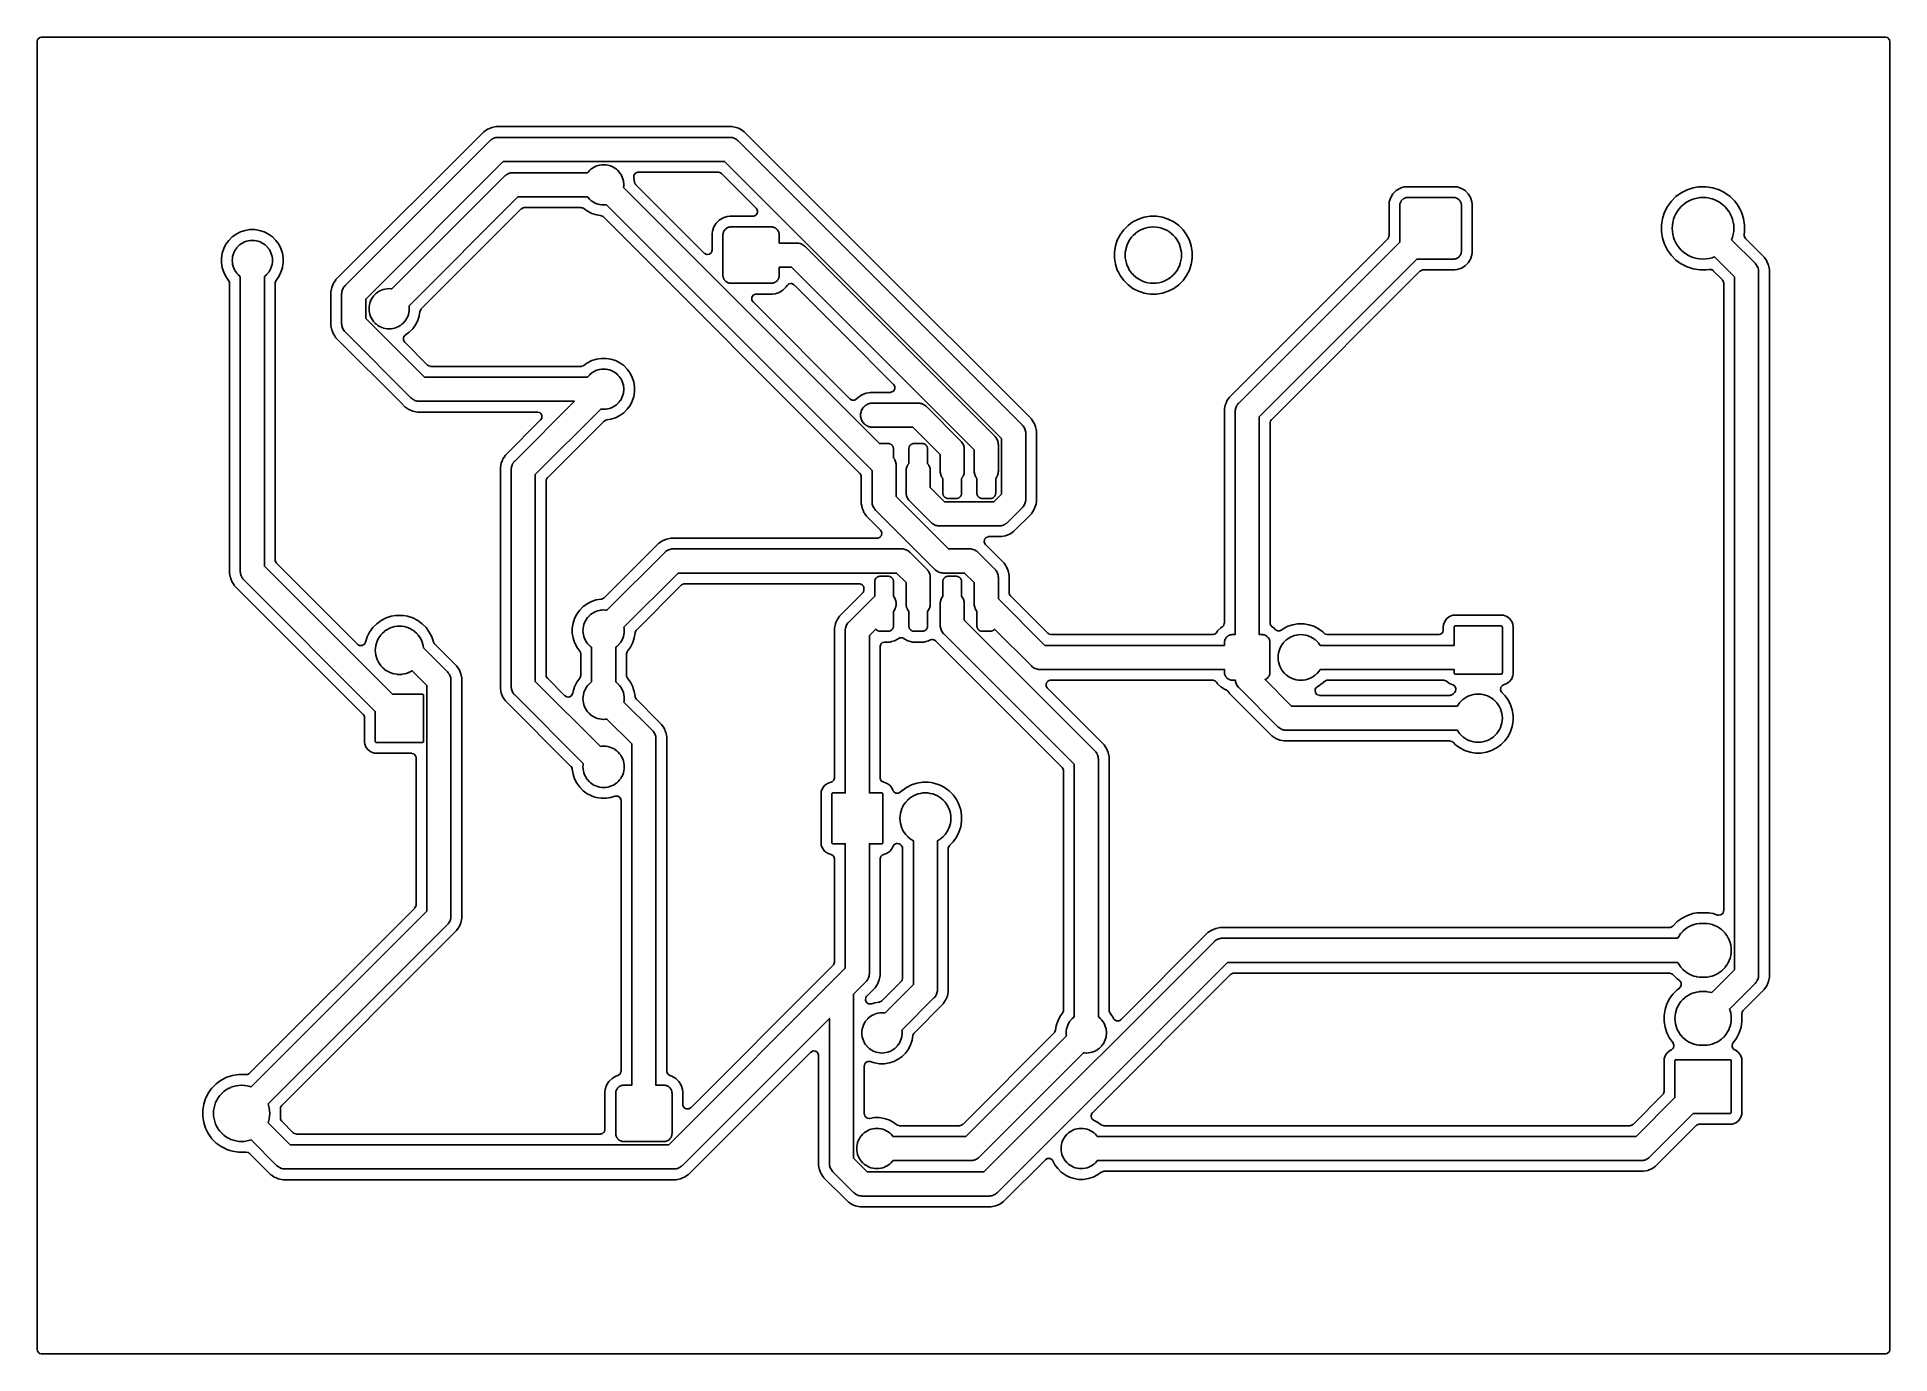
# Model space of a CAD drawing. Header units: metres. Extents: x 60.5 to 129.5, y -129.5 to -80.5.
import ezdxf

# ---------------------------------------------------------------- set-up
doc = ezdxf.new("R2010")
doc.units = ezdxf.units.M

msp = doc.modelspace()

# ---------------------------------------------------------------- linework, layer by layer
for points in [[(60.451, -80.625), (60.451, -129.375), (60.451, -129.377), (60.451, -129.378), (60.451, -129.379), (60.451, -129.38), (60.451, -129.381), (60.451, -129.383), (60.451, -129.384), (60.451, -129.385), (60.452, -129.386), (60.463, -129.438), (60.463, -129.439), (60.463, -129.44), (60.464, -129.441), (60.464, -129.442), (60.465, -129.444), (60.465, -129.445), (60.465, -129.446), (60.466, -129.447), (60.466, -129.448), (60.467, -129.449), (60.468, -129.451), (60.468, -129.452), (60.469, -129.453), (60.469, -129.454), (60.47, -129.455), (60.471, -129.456), (60.472, -129.457), (60.472, -129.458), (60.473, -129.459), (60.474, -129.46), (60.52, -129.513), (60.52, -129.513), (60.521, -129.514), (60.522, -129.515), (60.523, -129.516), (60.524, -129.517), (60.525, -129.518), (60.526, -129.519), (60.527, -129.519), (60.528, -129.52), (60.529, -129.521), (60.53, -129.522), (60.531, -129.522), (60.532, -129.523), (60.533, -129.523), (60.534, -129.524), (60.535, -129.525), (60.536, -129.525), (60.538, -129.526), (60.539, -129.526), (60.54, -129.527), (60.541, -129.527), (60.542, -129.527), (60.543, -129.528), (60.61, -129.547), (60.612, -129.548), (60.613, -129.548), (60.614, -129.548), (60.615, -129.549), (60.616, -129.549), (60.617, -129.549), (60.619, -129.549), (60.62, -129.549), (60.621, -129.549), (60.622, -129.549), (60.623, -129.549), (60.625, -129.549), (129.375, -129.549), (129.377, -129.549), (129.378, -129.549), (129.379, -129.549), (129.38, -129.549), (129.381, -129.549), (129.383, -129.549), (129.384, -129.549), (129.385, -129.549), (129.386, -129.548), (129.438, -129.537), (129.439, -129.537), (129.44, -129.537), (129.441, -129.536), (129.442, -129.536), (129.444, -129.535), (129.445, -129.535), (129.446, -129.535), (129.447, -129.534), (129.448, -129.534), (129.449, -129.533), (129.451, -129.532), (129.452, -129.532), (129.453, -129.531), (129.454, -129.531), (129.455, -129.53), (129.456, -129.529), (129.457, -129.528), (129.458, -129.528), (129.459, -129.527), (129.46, -129.526), (129.513, -129.48), (129.513, -129.48), (129.514, -129.479), (129.515, -129.478), (129.516, -129.477), (129.517, -129.476), (129.518, -129.475), (129.519, -129.474), (129.519, -129.473), (129.52, -129.472), (129.521, -129.471), (129.522, -129.47), (129.522, -129.469), (129.523, -129.468), (129.523, -129.467), (129.524, -129.466), (129.525, -129.465), (129.525, -129.464), (129.526, -129.462), (129.526, -129.461), (129.527, -129.46), (129.527, -129.459), (129.527, -129.458), (129.528, -129.457), (129.547, -129.39), (129.548, -129.388), (129.548, -129.387), (129.548, -129.386), (129.549, -129.385), (129.549, -129.384), (129.549, -129.383), (129.549, -129.381), (129.549, -129.38), (129.549, -129.379), (129.549, -129.378), (129.549, -129.377), (129.549, -129.375), (129.549, -80.625), (129.549, -80.623), (129.549, -80.622), (129.549, -80.621), (129.549, -80.62), (129.549, -80.619), (129.549, -80.617), (129.549, -80.616), (129.549, -80.615), (129.548, -80.614), (129.537, -80.562), (129.537, -80.561), (129.537, -80.56), (129.536, -80.559), (129.536, -80.558), (129.535, -80.556), (129.535, -80.555), (129.535, -80.554), (129.534, -80.553), (129.534, -80.552), (129.533, -80.551), (129.532, -80.549), (129.532, -80.548), (129.531, -80.547), (129.531, -80.546), (129.53, -80.545), (129.529, -80.544), (129.528, -80.543), (129.528, -80.542), (129.527, -80.541), (129.526, -80.54), (129.48, -80.487), (129.48, -80.487), (129.479, -80.486), (129.478, -80.485), (129.477, -80.484), (129.476, -80.483), (129.475, -80.482), (129.474, -80.481), (129.473, -80.481), (129.472, -80.48), (129.471, -80.479), (129.47, -80.478), (129.469, -80.478), (129.468, -80.477), (129.467, -80.477), (129.466, -80.476), (129.465, -80.475), (129.464, -80.475), (129.462, -80.474), (129.461, -80.474), (129.46, -80.473), (129.459, -80.473), (129.458, -80.473), (129.457, -80.472), (129.39, -80.453), (129.388, -80.452), (129.387, -80.452), (129.386, -80.452), (129.385, -80.451), (129.384, -80.451), (129.383, -80.451), (129.381, -80.451), (129.38, -80.451), (129.379, -80.451), (129.378, -80.451), (129.377, -80.451), (129.375, -80.451), (60.625, -80.451), (60.623, -80.451), (60.622, -80.451), (60.621, -80.451), (60.62, -80.451), (60.619, -80.451), (60.617, -80.451), (60.616, -80.451), (60.615, -80.451), (60.614, -80.452), (60.562, -80.463), (60.561, -80.463), (60.56, -80.463), (60.559, -80.464), (60.558, -80.464), (60.556, -80.465), (60.555, -80.465), (60.554, -80.465), (60.553, -80.466), (60.552, -80.466), (60.551, -80.467), (60.549, -80.468), (60.548, -80.468), (60.547, -80.469), (60.546, -80.469), (60.545, -80.47), (60.544, -80.471), (60.543, -80.472), (60.542, -80.472), (60.541, -80.473), (60.54, -80.474), (60.487, -80.52), (60.487, -80.52), (60.486, -80.521), (60.485, -80.522), (60.484, -80.523), (60.483, -80.524), (60.482, -80.525), (60.481, -80.526), (60.481, -80.527), (60.48, -80.528), (60.479, -80.529), (60.478, -80.53), (60.478, -80.531), (60.477, -80.532), (60.477, -80.533), (60.476, -80.534), (60.475, -80.535), (60.475, -80.536), (60.474, -80.538), (60.474, -80.539), (60.473, -80.54), (60.473, -80.541), (60.473, -80.542), (60.472, -80.543), (60.453, -80.61), (60.452, -80.612), (60.452, -80.613), (60.452, -80.614), (60.451, -80.615), (60.451, -80.616), (60.451, -80.617), (60.451, -80.619), (60.451, -80.62), (60.451, -80.621), (60.451, -80.622), (60.451, -80.623), (60.451, -80.625)], [(66.629, -120.466), (66.629, -120.694), (66.665, -120.92), (66.736, -121.137), (66.808, -121.278), (66.839, -121.34), (66.974, -121.525), (67.135, -121.686), (67.32, -121.821), (67.416, -121.869), (67.523, -121.924), (67.64, -121.962), (67.74, -121.995), (67.966, -122.031), (68.194, -122.031), (68.222, -122.026), (68.223, -122.026), (68.224, -122.026), (68.225, -122.026), (68.227, -122.026), (68.228, -122.026), (68.229, -122.025), (68.23, -122.025), (68.231, -122.026), (68.233, -122.026), (68.234, -122.026), (68.235, -122.026), (68.236, -122.026), (68.305, -122.035), (68.307, -122.035), (68.308, -122.035), (68.309, -122.035), (68.31, -122.036), (68.311, -122.036), (68.313, -122.036), (68.314, -122.037), (68.315, -122.037), (68.316, -122.038), (68.317, -122.038), (68.319, -122.038), (68.32, -122.039), (68.321, -122.039), (68.322, -122.04), (68.323, -122.041), (68.324, -122.041), (68.325, -122.042), (68.326, -122.042), (68.327, -122.043), (68.365, -122.069), (68.366, -122.07), (68.367, -122.07), (68.368, -122.071), (68.369, -122.072), (68.37, -122.073), (68.37, -122.073), (68.371, -122.074), (68.372, -122.075), (69.159, -122.862), (69.189, -122.882), (69.214, -122.898), (69.298, -122.955), (69.376, -122.987), (69.382, -122.989), (69.418, -123.004), (69.453, -123.019), (69.617, -123.052), (84.281, -123.052), (84.446, -123.019), (84.523, -122.987), (84.601, -122.955), (84.685, -122.898), (84.74, -122.862), (89.301, -118.3), (89.302, -118.299), (89.303, -118.298), (89.304, -118.298), (89.305, -118.297), (89.306, -118.296), (89.307, -118.295), (89.308, -118.295), (89.309, -118.294), (89.31, -118.293), (89.311, -118.293), (89.312, -118.292), (89.313, -118.292), (89.374, -118.258), (89.375, -118.257), (89.376, -118.257), (89.378, -118.256), (89.379, -118.256), (89.38, -118.255), (89.381, -118.255), (89.382, -118.255), (89.383, -118.254), (89.385, -118.254), (89.386, -118.253), (89.387, -118.253), (89.388, -118.253), (89.389, -118.253), (89.391, -118.252), (89.392, -118.252), (89.393, -118.252), (89.394, -118.252), (89.396, -118.252), (89.397, -118.252), (89.398, -118.252), (89.399, -118.252), (89.4, -118.252), (89.402, -118.252), (89.471, -118.257), (89.473, -118.257), (89.474, -118.257), (89.475, -118.257), (89.476, -118.258), (89.478, -118.258), (89.479, -118.258), (89.48, -118.258), (89.481, -118.259), (89.482, -118.259), (89.484, -118.259), (89.485, -118.26), (89.486, -118.26), (89.487, -118.261), (89.488, -118.261), (89.489, -118.262), (89.49, -118.262), (89.492, -118.263), (89.493, -118.263), (89.494, -118.264), (89.495, -118.265), (89.496, -118.265), (89.497, -118.266), (89.498, -118.267), (89.554, -118.309), (89.555, -118.309), (89.556, -118.31), (89.557, -118.311), (89.558, -118.312), (89.558, -118.313), (89.559, -118.314), (89.56, -118.315), (89.561, -118.315), (89.562, -118.316), (89.563, -118.317), (89.563, -118.318), (89.564, -118.319), (89.565, -118.32), (89.566, -118.321), (89.566, -118.322), (89.567, -118.323), (89.568, -118.325), (89.568, -118.326), (89.569, -118.327), (89.569, -118.328), (89.57, -118.329), (89.57, -118.33), (89.571, -118.331), (89.595, -118.397), (89.595, -118.398), (89.596, -118.399), (89.596, -118.4), (89.597, -118.401), (89.597, -118.403), (89.597, -118.404), (89.597, -118.405), (89.598, -118.406), (89.598, -118.408), (89.598, -118.409), (89.598, -118.41), (89.598, -118.411), (89.598, -118.412), (89.598, -118.421), (89.598, -118.423), (89.598, -122.521), (89.631, -122.685), (89.633, -122.689), (89.695, -122.84), (89.728, -122.889), (89.728, -122.889), (89.741, -122.909), (89.788, -122.979), (90.681, -123.872), (90.711, -123.892), (90.736, -123.908), (90.82, -123.965), (90.897, -123.997), (90.903, -123.999), (90.94, -124.014), (90.975, -124.029), (91.139, -124.062), (96.033, -124.062), (96.197, -124.029), (96.274, -123.997), (96.352, -123.965), (96.436, -123.908), (96.491, -123.872), (98.056, -122.307), (98.057, -122.306), (98.057, -122.305), (98.058, -122.305), (98.059, -122.304), (98.06, -122.303), (98.061, -122.302), (98.062, -122.302), (98.063, -122.301), (98.064, -122.3), (98.065, -122.3), (98.066, -122.299), (98.067, -122.299), (98.128, -122.265), (98.129, -122.265), (98.131, -122.264), (98.132, -122.263), (98.133, -122.263), (98.134, -122.262), (98.135, -122.262), (98.136, -122.262), (98.138, -122.261), (98.139, -122.261), (98.14, -122.261), (98.141, -122.26), (98.142, -122.26), (98.144, -122.26), (98.145, -122.26), (98.146, -122.259), (98.147, -122.259), (98.148, -122.259), (98.15, -122.259), (98.151, -122.259), (98.152, -122.259), (98.153, -122.259), (98.155, -122.259), (98.156, -122.259), (98.226, -122.264), (98.227, -122.264), (98.228, -122.264), (98.229, -122.265), (98.231, -122.265), (98.232, -122.265), (98.233, -122.265), (98.234, -122.265), (98.235, -122.266), (98.237, -122.266), (98.238, -122.267), (98.239, -122.267), (98.24, -122.267), (98.241, -122.268), (98.242, -122.268), (98.244, -122.269), (98.245, -122.269), (98.246, -122.27), (98.247, -122.271), (98.248, -122.271), (98.249, -122.272), (98.25, -122.273), (98.251, -122.273), (98.252, -122.274), (98.308, -122.316), (98.309, -122.317), (98.31, -122.317), (98.311, -122.318), (98.312, -122.319), (98.313, -122.32), (98.314, -122.321), (98.314, -122.322), (98.315, -122.322), (98.316, -122.323), (98.317, -122.324), (98.318, -122.325), (98.318, -122.326), (98.319, -122.327), (98.32, -122.328), (98.32, -122.329), (98.332, -122.347), (98.332, -122.349), (98.333, -122.35), (98.334, -122.351), (98.406, -122.493), (98.512, -122.64), (98.64, -122.768), (98.787, -122.874), (98.823, -122.892), (98.948, -122.956), (99.038, -122.985), (99.121, -123.012), (99.299, -123.041), (99.481, -123.041), (99.659, -123.012), (99.832, -122.956), (99.993, -122.874), (100.131, -122.774), (100.132, -122.773), (100.133, -122.772), (100.134, -122.772), (100.135, -122.771), (100.136, -122.771), (100.137, -122.77), (100.138, -122.769), (100.139, -122.769), (100.14, -122.768), (100.141, -122.768), (100.142, -122.768), (100.144, -122.767), (100.209, -122.744), (100.211, -122.743), (100.212, -122.743), (100.213, -122.743), (100.214, -122.742), (100.215, -122.742), (100.216, -122.742), (100.218, -122.741), (100.219, -122.741), (100.22, -122.741), (100.221, -122.741), (100.222, -122.741), (100.224, -122.741), (100.225, -122.741), (100.232, -122.741), (100.233, -122.741), (120.354, -122.741), (120.518, -122.708), (120.595, -122.676), (120.673, -122.644), (120.759, -122.586), (120.812, -122.551), (122.329, -121.034), (122.33, -121.033), (122.331, -121.032), (122.331, -121.032), (122.332, -121.031), (122.333, -121.03), (122.334, -121.029), (122.335, -121.029), (122.336, -121.028), (122.337, -121.027), (122.338, -121.027), (122.339, -121.026), (122.34, -121.025), (122.402, -120.992), (122.403, -120.991), (122.404, -120.991), (122.405, -120.99), (122.406, -120.99), (122.407, -120.989), (122.408, -120.989), (122.409, -120.988), (122.411, -120.988), (122.412, -120.988), (122.413, -120.987), (122.414, -120.987), (122.415, -120.987), (122.417, -120.987), (122.418, -120.986), (122.419, -120.986), (122.42, -120.986), (122.447, -120.983), (122.448, -120.983), (122.449, -120.983), (122.451, -120.983), (122.452, -120.983), (123.625, -120.983), (123.676, -120.978), (123.798, -120.932), (123.902, -120.854), (123.979, -120.751), (124.025, -120.628), (124.03, -120.578), (124.03, -118.582), (124.025, -118.532), (123.979, -118.409), (123.902, -118.306), (123.798, -118.228), (123.777, -118.22), (123.776, -118.22), (123.775, -118.219), (123.774, -118.219), (123.773, -118.218), (123.772, -118.218), (123.77, -118.217), (123.769, -118.217), (123.768, -118.216), (123.767, -118.215), (123.766, -118.215), (123.765, -118.214), (123.764, -118.213), (123.709, -118.171), (123.708, -118.171), (123.707, -118.17), (123.706, -118.169), (123.705, -118.168), (123.704, -118.167), (123.703, -118.167), (123.702, -118.166), (123.701, -118.165), (123.7, -118.164), (123.7, -118.163), (123.699, -118.162), (123.698, -118.161), (123.697, -118.16), (123.697, -118.159), (123.696, -118.158), (123.695, -118.157), (123.695, -118.156), (123.694, -118.155), (123.694, -118.153), (123.693, -118.152), (123.693, -118.151), (123.692, -118.15), (123.692, -118.149), (123.667, -118.083), (123.667, -118.082), (123.666, -118.081), (123.666, -118.08), (123.666, -118.079), (123.665, -118.078), (123.665, -118.076), (123.665, -118.075), (123.665, -118.074), (123.665, -118.073), (123.664, -118.071), (123.664, -118.07), (123.664, -118.069), (123.664, -118.068), (123.664, -118.066), (123.664, -118.065), (123.664, -118.064), (123.664, -118.063), (123.664, -118.061), (123.664, -118.06), (123.665, -118.059), (123.665, -118.058), (123.665, -118.057), (123.665, -118.055), (123.68, -117.987), (123.68, -117.986), (123.681, -117.985), (123.681, -117.983), (123.681, -117.982), (123.682, -117.981), (123.682, -117.98), (123.683, -117.979), (123.683, -117.978), (123.684, -117.976), (123.684, -117.975), (123.685, -117.974), (123.685, -117.973), (123.686, -117.972), (123.687, -117.971), (123.695, -117.958), (123.696, -117.957), (123.696, -117.956), (123.697, -117.955), (123.827, -117.775), (123.928, -117.579), (123.996, -117.369), (124.03, -117.15), (124.03, -116.93), (124.026, -116.899), (124.025, -116.897), (124.025, -116.896), (124.025, -116.895), (124.025, -116.894), (124.025, -116.893), (124.025, -116.892), (124.025, -116.89), (124.025, -116.889), (124.025, -116.888), (124.025, -116.887), (124.025, -116.886), (124.025, -116.884), (124.034, -116.815), (124.035, -116.814), (124.035, -116.813), (124.035, -116.811), (124.035, -116.81), (124.036, -116.809), (124.036, -116.808), (124.036, -116.807), (124.037, -116.805), (124.037, -116.804), (124.037, -116.803), (124.038, -116.802), (124.038, -116.801), (124.039, -116.8), (124.039, -116.799), (124.04, -116.798), (124.041, -116.796), (124.041, -116.795), (124.042, -116.794), (124.043, -116.793), (124.068, -116.756), (124.069, -116.755), (124.07, -116.754), (124.071, -116.753), (124.071, -116.752), (124.072, -116.751), (124.073, -116.75), (124.074, -116.749), (124.074, -116.748), (124.862, -115.961), (124.91, -115.889), (124.955, -115.822), (124.995, -115.724), (125.019, -115.667), (125.052, -115.503), (125.052, -89.117), (125.043, -89.073), (125.019, -88.953), (124.964, -88.82), (124.955, -88.798), (124.887, -88.696), (124.862, -88.659), (124.162, -87.96), (124.162, -87.959), (124.161, -87.958), (124.16, -87.957), (124.159, -87.956), (124.158, -87.955), (124.158, -87.954), (124.157, -87.953), (124.156, -87.952), (124.156, -87.951), (124.155, -87.95), (124.154, -87.949), (124.154, -87.948), (124.12, -87.887), (124.12, -87.886), (124.119, -87.885), (124.119, -87.883), (124.118, -87.882), (124.118, -87.881), (124.117, -87.88), (124.117, -87.879), (124.116, -87.878), (124.116, -87.877), (124.116, -87.875), (124.115, -87.874), (124.115, -87.873), (124.115, -87.872), (124.115, -87.87), (124.115, -87.869), (124.114, -87.868), (124.114, -87.867), (124.114, -87.866), (124.114, -87.864), (124.113, -87.819), (124.113, -87.817), (124.113, -87.816), (124.113, -87.815), (124.113, -87.814), (124.113, -87.813), (124.113, -87.812), (124.113, -87.81), (124.114, -87.809), (124.131, -87.702), (124.131, -87.458), (124.092, -87.217), (124.017, -86.985), (123.965, -86.883), (123.906, -86.767), (123.864, -86.709), (123.763, -86.57), (123.59, -86.397), (123.393, -86.254), (123.326, -86.22), (123.175, -86.143), (122.943, -86.068), (122.702, -86.029), (122.458, -86.029), (122.396, -86.039), (122.217, -86.068), (121.985, -86.143), (121.767, -86.254), (121.57, -86.397), (121.397, -86.57), (121.254, -86.767), (121.143, -86.985), (121.068, -87.217), (121.029, -87.458), (121.029, -87.702), (121.068, -87.943), (121.143, -88.175), (121.254, -88.393), (121.397, -88.59), (121.57, -88.763), (121.745, -88.89), (121.767, -88.906), (121.907, -88.977), (121.985, -89.017), (122.217, -89.092), (122.458, -89.131), (122.702, -89.131), (122.809, -89.114), (122.81, -89.113), (122.812, -89.113), (122.813, -89.113), (122.814, -89.113), (122.815, -89.113), (122.816, -89.113), (122.818, -89.113), (122.819, -89.113), (122.82, -89.113), (122.821, -89.113), (122.822, -89.113), (122.824, -89.113), (122.893, -89.122), (122.894, -89.122), (122.895, -89.123), (122.896, -89.123), (122.898, -89.123), (122.899, -89.123), (122.9, -89.124), (122.901, -89.124), (122.902, -89.124), (122.904, -89.125), (122.905, -89.125), (122.906, -89.126), (122.907, -89.126), (122.908, -89.127), (122.909, -89.127), (122.91, -89.128), (122.911, -89.129), (122.913, -89.129), (122.914, -89.13), (122.915, -89.131), (122.952, -89.156), (122.953, -89.157), (122.954, -89.158), (122.955, -89.158), (122.956, -89.159), (122.957, -89.16), (122.958, -89.161), (122.959, -89.162), (122.96, -89.162), (123.3, -89.502), (123.3, -89.503), (123.301, -89.504), (123.302, -89.505), (123.303, -89.506), (123.303, -89.507), (123.304, -89.508), (123.305, -89.509), (123.306, -89.51), (123.306, -89.511), (123.307, -89.512), (123.307, -89.513), (123.308, -89.514), (123.342, -89.575), (123.342, -89.576), (123.343, -89.577), (123.343, -89.578), (123.344, -89.579), (123.344, -89.581), (123.345, -89.582), (123.345, -89.583), (123.345, -89.584), (123.346, -89.585), (123.346, -89.586), (123.346, -89.588), (123.347, -89.589), (123.347, -89.59), (123.347, -89.591), (123.347, -89.592), (123.347, -89.594), (123.35, -89.62), (123.35, -89.621), (123.35, -89.623), (123.35, -89.624), (123.35, -89.625), (123.35, -113.02), (123.35, -113.021), (123.35, -113.023), (123.35, -113.024), (123.35, -113.025), (123.35, -113.026), (123.35, -113.027), (123.35, -113.029), (123.35, -113.03), (123.349, -113.031), (123.349, -113.032), (123.349, -113.033), (123.348, -113.034), (123.329, -113.101), (123.328, -113.103), (123.328, -113.104), (123.328, -113.105), (123.327, -113.106), (123.327, -113.107), (123.326, -113.108), (123.326, -113.109), (123.325, -113.111), (123.324, -113.112), (123.324, -113.113), (123.323, -113.114), (123.323, -113.115), (123.322, -113.116), (123.321, -113.117), (123.32, -113.118), (123.32, -113.119), (123.319, -113.12), (123.318, -113.121), (123.317, -113.122), (123.316, -113.123), (123.315, -113.123), (123.314, -113.124), (123.314, -113.125), (123.261, -113.171), (123.26, -113.172), (123.259, -113.172), (123.258, -113.173), (123.257, -113.174), (123.256, -113.175), (123.255, -113.175), (123.254, -113.176), (123.253, -113.177), (123.252, -113.177), (123.25, -113.178), (123.249, -113.178), (123.248, -113.179), (123.247, -113.179), (123.246, -113.18), (123.245, -113.18), (123.244, -113.181), (123.242, -113.181), (123.241, -113.181), (123.24, -113.182), (123.239, -113.182), (123.238, -113.182), (123.236, -113.182), (123.235, -113.183), (123.166, -113.192), (123.165, -113.193), (123.164, -113.193), (123.162, -113.193), (123.161, -113.193), (123.16, -113.193), (123.159, -113.193), (123.157, -113.193), (123.156, -113.193), (123.155, -113.193), (123.154, -113.193), (123.152, -113.193), (123.151, -113.192), (123.15, -113.192), (123.149, -113.192), (123.148, -113.192), (123.127, -113.187), (123.125, -113.187), (123.124, -113.186), (123.123, -113.186), (122.956, -113.132), (122.791, -113.105), (122.738, -113.097), (122.422, -113.097), (122.351, -113.108), (122.204, -113.132), (121.994, -113.2), (121.797, -113.3), (121.695, -113.374), (121.619, -113.43), (121.461, -113.587), (121.46, -113.589), (121.459, -113.589), (121.458, -113.59), (121.458, -113.591), (121.457, -113.592), (121.456, -113.593), (121.455, -113.594), (121.454, -113.594), (121.453, -113.595), (121.452, -113.596), (121.451, -113.597), (121.45, -113.597), (121.45, -113.598), (121.449, -113.598), (121.448, -113.599), (121.391, -113.636), (121.39, -113.637), (121.389, -113.637), (121.388, -113.638), (121.387, -113.639), (121.386, -113.639), (121.385, -113.64), (121.383, -113.64), (121.382, -113.641), (121.381, -113.641), (121.38, -113.641), (121.379, -113.642), (121.378, -113.642), (121.377, -113.642), (121.375, -113.643), (121.374, -113.643), (121.373, -113.643), (121.372, -113.644), (121.371, -113.644), (121.335, -113.649), (121.334, -113.649), (121.333, -113.649), (121.331, -113.649), (121.33, -113.649), (121.329, -113.649), (121.328, -113.649), (104.576, -113.649), (104.412, -113.682), (104.257, -113.746), (104.118, -113.839), (100.874, -117.083), (100.873, -117.084), (100.872, -117.085), (100.871, -117.086), (100.87, -117.087), (100.869, -117.087), (100.868, -117.088), (100.867, -117.089), (100.866, -117.089), (100.866, -117.09), (100.864, -117.091), (100.863, -117.091), (100.862, -117.092), (100.801, -117.125), (100.8, -117.126), (100.799, -117.127), (100.798, -117.127), (100.797, -117.128), (100.795, -117.128), (100.794, -117.128), (100.793, -117.129), (100.792, -117.129), (100.791, -117.13), (100.79, -117.13), (100.788, -117.13), (100.787, -117.13), (100.786, -117.131), (100.785, -117.131), (100.783, -117.131), (100.782, -117.131), (100.781, -117.131), (100.78, -117.131), (100.779, -117.132), (100.777, -117.132), (100.776, -117.132), (100.775, -117.131), (100.774, -117.131), (100.704, -117.126), (100.703, -117.126), (100.701, -117.126), (100.7, -117.126), (100.699, -117.126), (100.698, -117.126), (100.697, -117.125), (100.695, -117.125), (100.694, -117.125), (100.693, -117.124), (100.692, -117.124), (100.691, -117.124), (100.689, -117.123), (100.688, -117.123), (100.687, -117.122), (100.686, -117.122), (100.685, -117.121), (100.684, -117.121), (100.683, -117.12), (100.682, -117.119), (100.681, -117.119), (100.68, -117.118), (100.678, -117.117), (100.677, -117.117), (100.622, -117.075), (100.621, -117.074), (100.62, -117.073), (100.619, -117.072), (100.618, -117.072), (100.617, -117.071), (100.616, -117.07), (100.615, -117.069), (100.614, -117.068), (100.613, -117.067), (100.613, -117.066), (100.612, -117.065), (100.611, -117.064), (100.61, -117.063), (100.61, -117.062), (100.609, -117.061), (100.598, -117.043), (100.597, -117.042), (100.596, -117.041), (100.596, -117.039), (100.564, -116.977), (100.548, -116.955), (100.464, -116.839), (100.463, -116.838), (100.462, -116.837), (100.462, -116.836), (100.461, -116.835), (100.461, -116.834), (100.46, -116.833), (100.459, -116.832), (100.459, -116.831), (100.458, -116.83), (100.458, -116.829), (100.458, -116.828), (100.457, -116.826), (100.434, -116.761), (100.433, -116.759), (100.433, -116.758), (100.433, -116.757), (100.432, -116.756), (100.432, -116.755), (100.432, -116.754), (100.431, -116.752), (100.431, -116.751), (100.431, -116.75), (100.431, -116.749), (100.431, -116.748), (100.431, -116.746), (100.431, -116.745), (100.431, -116.738), (100.431, -116.737), (100.431, -107.296), (100.429, -107.288), (100.398, -107.131), (100.334, -106.977), (100.284, -106.903), (100.241, -106.837), (98.131, -104.728), (98.13, -104.727), (98.129, -104.726), (98.128, -104.725), (98.128, -104.724), (98.127, -104.723), (98.126, -104.722), (98.125, -104.721), (98.125, -104.72), (98.124, -104.719), (98.123, -104.718), (98.123, -104.717), (98.122, -104.716), (98.089, -104.655), (98.088, -104.654), (98.088, -104.653), (98.087, -104.651), (98.087, -104.65), (98.086, -104.649), (98.086, -104.648), (98.085, -104.647), (98.085, -104.646), (98.085, -104.644), (98.084, -104.643), (98.084, -104.642), (98.084, -104.641), (98.083, -104.64), (98.083, -104.638), (98.083, -104.637), (98.083, -104.636), (98.083, -104.635), (98.083, -104.633), (98.083, -104.632), (98.083, -104.631), (98.083, -104.63), (98.083, -104.629), (98.083, -104.627), (98.088, -104.558), (98.088, -104.556), (98.088, -104.555), (98.088, -104.554), (98.088, -104.553), (98.089, -104.551), (98.089, -104.55), (98.089, -104.549), (98.089, -104.548), (98.09, -104.547), (98.09, -104.545), (98.091, -104.544), (98.091, -104.543), (98.091, -104.542), (98.092, -104.541), (98.093, -104.54), (98.093, -104.539), (98.094, -104.537), (98.094, -104.536), (98.095, -104.535), (98.096, -104.534), (98.096, -104.533), (98.097, -104.532), (98.098, -104.531), (98.14, -104.475), (98.14, -104.474), (98.141, -104.473), (98.142, -104.472), (98.143, -104.471), (98.144, -104.471), (98.144, -104.47), (98.145, -104.469), (98.146, -104.468), (98.147, -104.467), (98.148, -104.466), (98.149, -104.466), (98.15, -104.465), (98.151, -104.464), (98.152, -104.463), (98.153, -104.463), (98.154, -104.462), (98.155, -104.461), (98.156, -104.461), (98.158, -104.46), (98.159, -104.46), (98.16, -104.459), (98.161, -104.459), (98.162, -104.458), (98.228, -104.434), (98.229, -104.434), (98.23, -104.433), (98.231, -104.433), (98.232, -104.432), (98.233, -104.432), (98.235, -104.432), (98.236, -104.432), (98.237, -104.431), (98.238, -104.431), (98.24, -104.431), (98.241, -104.431), (98.242, -104.431), (98.243, -104.431), (98.252, -104.431), (98.254, -104.431), (104.295, -104.431), (104.296, -104.431), (104.298, -104.431), (104.299, -104.431), (104.3, -104.431), (104.301, -104.431), (104.302, -104.431), (104.303, -104.431), (104.305, -104.431), (104.306, -104.432), (104.307, -104.432), (104.308, -104.432), (104.309, -104.433), (104.376, -104.452), (104.377, -104.453), (104.379, -104.453), (104.38, -104.453), (104.381, -104.454), (104.382, -104.454), (104.383, -104.455), (104.384, -104.455), (104.385, -104.456), (104.386, -104.456), (104.387, -104.457), (104.388, -104.458), (104.389, -104.458), (104.391, -104.459), (104.391, -104.46), (104.392, -104.46), (104.393, -104.461), (104.394, -104.462), (104.395, -104.463), (104.396, -104.463), (104.397, -104.464), (104.398, -104.465), (104.436, -104.504), (104.437, -104.505), (104.438, -104.506), (104.439, -104.507), (104.44, -104.508), (104.44, -104.509), (104.441, -104.51), (104.442, -104.511), (104.443, -104.512), (104.443, -104.513), (104.477, -104.567), (104.593, -104.683), (104.732, -104.769), (104.785, -104.787), (104.786, -104.787), (104.787, -104.787), (104.788, -104.788), (104.789, -104.788), (104.79, -104.789), (104.791, -104.789), (104.792, -104.79), (104.793, -104.79), (104.794, -104.791), (104.795, -104.792), (104.796, -104.792), (104.797, -104.793), (104.855, -104.833), (104.856, -104.834), (104.857, -104.834), (104.858, -104.835), (104.859, -104.836), (104.86, -104.837), (104.861, -104.838), (104.862, -104.838), (104.863, -104.839), (104.863, -104.84), (104.864, -104.841), (104.865, -104.842), (104.866, -104.843), (104.867, -104.844), (104.873, -104.853), (104.874, -104.854), (104.875, -104.855), (104.891, -104.88), (104.919, -104.922), (106.503, -106.506), (106.642, -106.599), (106.797, -106.663), (106.961, -106.696), (113.134, -106.696), (113.135, -106.696), (113.137, -106.696), (113.138, -106.696), (113.139, -106.696), (113.14, -106.696), (113.141, -106.696), (113.143, -106.696), (113.144, -106.696), (113.145, -106.697), (113.146, -106.697), (113.147, -106.697), (113.148, -106.698), (113.215, -106.717), (113.217, -106.718), (113.218, -106.718), (113.219, -106.718), (113.22, -106.719), (113.221, -106.719), (113.222, -106.72), (113.223, -106.72), (113.224, -106.721), (113.226, -106.721), (113.227, -106.722), (113.228, -106.723), (113.229, -106.723), (113.23, -106.724), (113.231, -106.725), (113.232, -106.725), (113.233, -106.726), (113.253, -106.743), (113.254, -106.744), (113.255, -106.745), (113.256, -106.746), (113.257, -106.746), (113.348, -106.837), (113.513, -106.957), (113.696, -107.05), (113.89, -107.113), (114.093, -107.146), (114.297, -107.146), (114.5, -107.113), (114.694, -107.05), (114.877, -106.957), (114.938, -106.913), (115.042, -106.837), (115.109, -106.77), (115.187, -106.692), (115.307, -106.527), (115.4, -106.344), (115.463, -106.15), (115.495, -105.947), (115.495, -105.743), (115.463, -105.54), (115.4, -105.346), (115.307, -105.163), (115.187, -104.998), (115.076, -104.887), (115.075, -104.886), (115.075, -104.885), (115.074, -104.884), (115.073, -104.884), (115.072, -104.883), (115.072, -104.882), (115.071, -104.881), (115.07, -104.88), (115.07, -104.879), (115.069, -104.878), (115.068, -104.877), (115.068, -104.876), (115.034, -104.814), (115.034, -104.813), (115.033, -104.812), (115.033, -104.811), (115.032, -104.81), (115.032, -104.809), (115.031, -104.808), (115.031, -104.806), (115.03, -104.805), (115.03, -104.804), (115.03, -104.803), (115.029, -104.802), (115.029, -104.8), (115.029, -104.799), (115.029, -104.798), (115.028, -104.797), (115.028, -104.795), (115.028, -104.794), (115.028, -104.793), (115.028, -104.792), (115.028, -104.791), (115.028, -104.789), (115.028, -104.788), (115.028, -104.787), (115.033, -104.717), (115.033, -104.716), (115.033, -104.715), (115.034, -104.713), (115.034, -104.712), (115.034, -104.711), (115.034, -104.71), (115.035, -104.709), (115.035, -104.707), (115.035, -104.706), (115.036, -104.705), (115.036, -104.704), (115.036, -104.703), (115.037, -104.701), (115.037, -104.7), (115.038, -104.699), (115.038, -104.698), (115.039, -104.697), (115.04, -104.696), (115.04, -104.695), (115.041, -104.694), (115.042, -104.693), (115.042, -104.692), (115.043, -104.691), (115.085, -104.635), (115.086, -104.634), (115.086, -104.633), (115.087, -104.632), (115.088, -104.631), (115.089, -104.63), (115.09, -104.629), (115.091, -104.628), (115.092, -104.627), (115.093, -104.627), (115.094, -104.626), (115.095, -104.625), (115.096, -104.624), (115.097, -104.623), (115.098, -104.623), (115.099, -104.622), (115.1, -104.621), (115.101, -104.621), (115.132, -104.604), (115.133, -104.603), (115.134, -104.603), (115.135, -104.602), (115.136, -104.602), (115.137, -104.601), (115.138, -104.601), (115.263, -104.554), (115.367, -104.477), (115.444, -104.373), (115.49, -104.251), (115.495, -104.2), (115.495, -102.41), (115.49, -102.359), (115.482, -102.338), (115.444, -102.237), (115.367, -102.133), (115.263, -102.056), (115.141, -102.01), (115.09, -102.005), (113.3, -102.005), (113.249, -102.01), (113.127, -102.056), (113.023, -102.133), (112.946, -102.237), (112.9, -102.359), (112.896, -102.397), (112.894, -102.41), (112.894, -102.556), (112.894, -102.557), (112.894, -102.558), (112.894, -102.559), (112.894, -102.56), (112.894, -102.561), (112.894, -102.563), (112.894, -102.564), (112.894, -102.565), (112.893, -102.566), (112.893, -102.567), (112.893, -102.568), (112.892, -102.57), (112.873, -102.637), (112.872, -102.638), (112.872, -102.639), (112.872, -102.64), (112.871, -102.641), (112.871, -102.642), (112.87, -102.644), (112.87, -102.645), (112.869, -102.646), (112.868, -102.647), (112.868, -102.648), (112.867, -102.649), (112.867, -102.65), (112.866, -102.651), (112.865, -102.652), (112.864, -102.653), (112.864, -102.654), (112.863, -102.655), (112.862, -102.656), (112.861, -102.657), (112.86, -102.658), (112.859, -102.659), (112.858, -102.66), (112.858, -102.66), (112.805, -102.706), (112.804, -102.707), (112.803, -102.708), (112.802, -102.708), (112.801, -102.709), (112.8, -102.71), (112.799, -102.711), (112.798, -102.711), (112.797, -102.712), (112.796, -102.712), (112.794, -102.713), (112.793, -102.714), (112.792, -102.714), (112.791, -102.715), (112.79, -102.715), (112.789, -102.715), (112.787, -102.716), (112.786, -102.716), (112.785, -102.717), (112.784, -102.717), (112.783, -102.717), (112.731, -102.728), (112.73, -102.729), (112.729, -102.729), (112.728, -102.729), (112.726, -102.729), (112.725, -102.729), (112.724, -102.729), (112.723, -102.729), (112.722, -102.729), (112.72, -102.729), (108.57, -102.729), (108.569, -102.729), (108.568, -102.729), (108.566, -102.729), (108.565, -102.729), (108.564, -102.729), (108.563, -102.729), (108.562, -102.729), (108.561, -102.729), (108.559, -102.728), (108.558, -102.728), (108.557, -102.728), (108.556, -102.727), (108.489, -102.708), (108.488, -102.707), (108.487, -102.707), (108.485, -102.707), (108.484, -102.706), (108.483, -102.706), (108.482, -102.705), (108.481, -102.705), (108.48, -102.704), (108.479, -102.704), (108.478, -102.703), (108.477, -102.702), (108.476, -102.702), (108.475, -102.701), (108.474, -102.7), (108.473, -102.7), (108.472, -102.699), (108.451, -102.682), (108.45, -102.681), (108.449, -102.68), (108.448, -102.679), (108.447, -102.679), (108.395, -102.626), (108.235, -102.51), (108.175, -102.48), (108.06, -102.421), (107.873, -102.36), (107.702, -102.333), (107.678, -102.329), (107.482, -102.329), (107.461, -102.333), (107.287, -102.36), (107.1, -102.421), (106.925, -102.51), (106.857, -102.559), (106.857, -102.56), (106.856, -102.561), (106.855, -102.561), (106.853, -102.562), (106.852, -102.562), (106.851, -102.563), (106.85, -102.564), (106.849, -102.564), (106.848, -102.565), (106.847, -102.565), (106.846, -102.565), (106.845, -102.566), (106.821, -102.574), (106.798, -102.586), (106.797, -102.586), (106.796, -102.587), (106.795, -102.587), (106.794, -102.587), (106.793, -102.588), (106.791, -102.588), (106.79, -102.589), (106.789, -102.589), (106.788, -102.589), (106.787, -102.59), (106.785, -102.59), (106.784, -102.59), (106.783, -102.59), (106.782, -102.59), (106.781, -102.59), (106.779, -102.591), (106.778, -102.591), (106.777, -102.591), (106.776, -102.591), (106.775, -102.591), (106.774, -102.591), (106.773, -102.591), (106.772, -102.591), (106.771, -102.592), (106.769, -102.592), (106.768, -102.592), (106.767, -102.592), (106.766, -102.592), (106.765, -102.592), (106.763, -102.592), (106.762, -102.592), (106.761, -102.592), (106.76, -102.592), (106.758, -102.592), (106.757, -102.592), (106.756, -102.592), (106.755, -102.592), (106.753, -102.591), (106.752, -102.591), (106.751, -102.591), (106.726, -102.585), (106.701, -102.582), (106.7, -102.582), (106.699, -102.582), (106.697, -102.582), (106.696, -102.582), (106.695, -102.581), (106.694, -102.581), (106.693, -102.581), (106.691, -102.58), (106.69, -102.58), (106.689, -102.579), (106.688, -102.579), (106.687, -102.578), (106.686, -102.578), (106.684, -102.577), (106.683, -102.577), (106.682, -102.576), (106.681, -102.576), (106.68, -102.575), (106.679, -102.574), (106.679, -102.574), (106.678, -102.574), (106.677, -102.573), (106.676, -102.573), (106.675, -102.572), (106.674, -102.572), (106.672, -102.571), (106.671, -102.571), (106.67, -102.57), (106.669, -102.57), (106.668, -102.569), (106.667, -102.568), (106.666, -102.568), (106.648, -102.556), (106.647, -102.555), (106.646, -102.554), (106.645, -102.553), (106.64, -102.549), (106.639, -102.548), (106.638, -102.548), (106.637, -102.547), (106.637, -102.546), (106.567, -102.477), (106.506, -102.439), (106.505, -102.438), (106.504, -102.438), (106.503, -102.437), (106.502, -102.436), (106.501, -102.435), (106.494, -102.43), (106.493, -102.429), (106.493, -102.428), (106.492, -102.428), (106.491, -102.427), (106.49, -102.426), (106.489, -102.425), (106.488, -102.424), (106.488, -102.423), (106.487, -102.422), (106.486, -102.421), (106.485, -102.42), (106.485, -102.419), (106.471, -102.4), (106.456, -102.382), (106.455, -102.381), (106.454, -102.38), (106.453, -102.379), (106.452, -102.378), (106.452, -102.377), (106.451, -102.376), (106.45, -102.375), (106.45, -102.374), (106.449, -102.373), (106.449, -102.372), (106.448, -102.371), (106.447, -102.37), (106.447, -102.369), (106.446, -102.368), (106.446, -102.367), (106.446, -102.366), (106.445, -102.365), (106.445, -102.363), (106.445, -102.362), (106.444, -102.361), (106.444, -102.36), (106.444, -102.359), (106.443, -102.359), (106.443, -102.357), (106.442, -102.356), (106.442, -102.355), (106.441, -102.354), (106.441, -102.353), (106.44, -102.352), (106.44, -102.351), (106.439, -102.35), (106.439, -102.348), (106.438, -102.347), (106.438, -102.346), (106.438, -102.345), (106.438, -102.344), (106.437, -102.342), (106.437, -102.341), (106.437, -102.34), (106.437, -102.339), (106.437, -102.337), (106.437, -102.336), (106.437, -102.335), (106.436, -102.327), (106.432, -102.306), (106.431, -102.305), (106.431, -102.304), (106.431, -102.303), (106.431, -102.301), (106.431, -102.3), (106.431, -102.299), (106.431, -102.298), (106.431, -102.296), (106.431, -102.295), (106.431, -94.844), (106.431, -94.843), (106.431, -94.842), (106.431, -94.841), (106.431, -94.84), (106.431, -94.838), (106.431, -94.837), (106.431, -94.836), (106.431, -94.835), (106.432, -94.834), (106.432, -94.833), (106.432, -94.831), (106.433, -94.83), (106.452, -94.763), (106.453, -94.762), (106.453, -94.761), (106.453, -94.76), (106.454, -94.759), (106.454, -94.757), (106.455, -94.756), (106.455, -94.755), (106.456, -94.754), (106.456, -94.753), (106.457, -94.752), (106.458, -94.751), (106.458, -94.75), (106.459, -94.749), (106.46, -94.748), (106.46, -94.747), (106.461, -94.746), (106.478, -94.725), (106.479, -94.724), (106.48, -94.723), (106.481, -94.722), (106.481, -94.721), (112.021, -89.181), (112.022, -89.181), (112.023, -89.18), (112.024, -89.179), (112.025, -89.178), (112.026, -89.178), (112.027, -89.177), (112.028, -89.176), (112.029, -89.175), (112.03, -89.175), (112.031, -89.174), (112.032, -89.174), (112.033, -89.173), (112.094, -89.139), (112.095, -89.139), (112.096, -89.138), (112.097, -89.138), (112.098, -89.137), (112.1, -89.137), (112.101, -89.136), (112.102, -89.136), (112.103, -89.136), (112.104, -89.135), (112.105, -89.135), (112.107, -89.135), (112.108, -89.134), (112.109, -89.134), (112.11, -89.134), (112.111, -89.134), (112.113, -89.134), (112.139, -89.131), (112.14, -89.131), (112.142, -89.131), (112.143, -89.131), (112.144, -89.131), (113.317, -89.131), (113.412, -89.121), (113.568, -89.069), (113.707, -88.983), (113.823, -88.867), (113.909, -88.728), (113.961, -88.572), (113.971, -88.477), (113.971, -86.683), (113.961, -86.588), (113.909, -86.432), (113.823, -86.293), (113.707, -86.177), (113.568, -86.091), (113.412, -86.039), (113.317, -86.029), (111.523, -86.029), (111.428, -86.039), (111.35, -86.065), (111.272, -86.091), (111.133, -86.177), (111.017, -86.293), (110.931, -86.432), (110.879, -86.588), (110.869, -86.683), (110.869, -87.856), (110.869, -87.857), (110.869, -87.858), (110.869, -87.859), (110.869, -87.86), (110.869, -87.862), (110.869, -87.863), (110.869, -87.864), (110.869, -87.865), (110.868, -87.866), (110.868, -87.867), (110.868, -87.869), (110.867, -87.87), (110.848, -87.937), (110.847, -87.938), (110.847, -87.939), (110.847, -87.94), (110.846, -87.941), (110.846, -87.943), (110.845, -87.944), (110.845, -87.945), (110.844, -87.946), (110.844, -87.947), (110.843, -87.948), (110.842, -87.949), (110.842, -87.95), (110.841, -87.951), (110.84, -87.952), (110.84, -87.953), (110.839, -87.954), (110.822, -87.975), (110.821, -87.976), (110.82, -87.977), (110.819, -87.978), (110.819, -87.979), (104.919, -93.878), (104.912, -93.889), (104.826, -94.017), (104.794, -94.095), (104.762, -94.172), (104.738, -94.295), (104.738, -94.295), (104.729, -94.336), (104.729, -102.295), (104.729, -102.296), (104.729, -102.298), (104.729, -102.299), (104.729, -102.3), (104.729, -102.301), (104.729, -102.302), (104.729, -102.303), (104.729, -102.305), (104.728, -102.306), (104.728, -102.307), (104.728, -102.308), (104.727, -102.309), (104.708, -102.376), (104.707, -102.377), (104.707, -102.379), (104.707, -102.38), (104.706, -102.381), (104.706, -102.382), (104.705, -102.383), (104.705, -102.384), (104.704, -102.385), (104.704, -102.386), (104.703, -102.387), (104.702, -102.388), (104.702, -102.389), (104.701, -102.391), (104.7, -102.391), (104.7, -102.392), (104.699, -102.393), (104.698, -102.394), (104.697, -102.395), (104.697, -102.396), (104.696, -102.397), (104.695, -102.398), (104.656, -102.436), (104.655, -102.437), (104.654, -102.438), (104.653, -102.439), (104.652, -102.44), (104.651, -102.44), (104.65, -102.441), (104.649, -102.442), (104.648, -102.443), (104.647, -102.443), (104.593, -102.477), (104.477, -102.593), (104.443, -102.647), (104.443, -102.648), (104.442, -102.649), (104.441, -102.65), (104.441, -102.651), (104.44, -102.652), (104.439, -102.653), (104.438, -102.654), (104.438, -102.654), (104.437, -102.655), (104.436, -102.656), (104.435, -102.657), (104.434, -102.658), (104.382, -102.704), (104.381, -102.705), (104.38, -102.706), (104.379, -102.707), (104.378, -102.708), (104.377, -102.708), (104.376, -102.709), (104.375, -102.71), (104.374, -102.71), (104.373, -102.711), (104.372, -102.711), (104.371, -102.712), (104.37, -102.713), (104.369, -102.713), (104.368, -102.714), (104.367, -102.714), (104.366, -102.714), (104.365, -102.715), (104.363, -102.715), (104.362, -102.715), (104.361, -102.716), (104.36, -102.716), (104.306, -102.728), (104.305, -102.729), (104.304, -102.729), (104.303, -102.729), (104.301, -102.729), (104.3, -102.729), (104.299, -102.729), (104.298, -102.729), (104.296, -102.729), (104.295, -102.729), (98.274, -102.729), (98.273, -102.729), (98.272, -102.729), (98.271, -102.729), (98.27, -102.729), (98.268, -102.729), (98.267, -102.729), (98.266, -102.729), (98.265, -102.729), (98.264, -102.728), (98.263, -102.728), (98.261, -102.728), (98.26, -102.727), (98.193, -102.708), (98.192, -102.707), (98.191, -102.707), (98.19, -102.707), (98.189, -102.706), (98.187, -102.706), (98.186, -102.705), (98.185, -102.705), (98.184, -102.704), (98.183, -102.704), (98.182, -102.703), (98.181, -102.702), (98.18, -102.702), (98.179, -102.701), (98.178, -102.7), (98.177, -102.7), (98.176, -102.699), (98.155, -102.682), (98.154, -102.681), (98.153, -102.68), (98.152, -102.679), (98.151, -102.679), (96.751, -101.279), (96.751, -101.278), (96.75, -101.277), (96.749, -101.276), (96.748, -101.275), (96.748, -101.274), (96.747, -101.273), (96.746, -101.272), (96.745, -101.271), (96.745, -101.27), (96.744, -101.269), (96.744, -101.268), (96.743, -101.267), (96.709, -101.206), (96.709, -101.205), (96.708, -101.204), (96.708, -101.203), (96.707, -101.202), (96.707, -101.2), (96.706, -101.199), (96.706, -101.198), (96.706, -101.197), (96.705, -101.196), (96.705, -101.195), (96.705, -101.193), (96.704, -101.192), (96.704, -101.191), (96.704, -101.19), (96.704, -101.189), (96.704, -101.187), (96.701, -101.161), (96.701, -101.16), (96.701, -101.158), (96.701, -101.157), (96.701, -101.156), (96.701, -100.521), (96.69, -100.468), (96.668, -100.357), (96.63, -100.266), (96.604, -100.202), (96.536, -100.1), (96.511, -100.063), (95.821, -99.374), (95.82, -99.373), (95.82, -99.372), (95.819, -99.371), (95.818, -99.37), (95.817, -99.369), (95.817, -99.368), (95.816, -99.367), (95.815, -99.366), (95.815, -99.365), (95.814, -99.364), (95.813, -99.363), (95.813, -99.362), (95.779, -99.301), (95.779, -99.3), (95.778, -99.299), (95.778, -99.297), (95.777, -99.296), (95.777, -99.295), (95.776, -99.294), (95.776, -99.293), (95.775, -99.292), (95.775, -99.29), (95.775, -99.289), (95.774, -99.288), (95.774, -99.287), (95.774, -99.286), (95.774, -99.284), (95.774, -99.283), (95.773, -99.282), (95.773, -99.281), (95.773, -99.279), (95.773, -99.278), (95.773, -99.277), (95.773, -99.276), (95.773, -99.275), (95.773, -99.273), (95.778, -99.204), (95.778, -99.202), (95.779, -99.201), (95.779, -99.2), (95.779, -99.199), (95.779, -99.197), (95.779, -99.196), (95.78, -99.195), (95.78, -99.194), (95.78, -99.193), (95.781, -99.191), (95.781, -99.19), (95.782, -99.189), (95.782, -99.188), (95.783, -99.187), (95.783, -99.186), (95.784, -99.185), (95.784, -99.183), (95.785, -99.182), (95.785, -99.181), (95.786, -99.18), (95.787, -99.179), (95.787, -99.178), (95.788, -99.177), (95.83, -99.121), (95.831, -99.12), (95.832, -99.119), (95.832, -99.118), (95.833, -99.117), (95.834, -99.117), (95.835, -99.116), (95.836, -99.115), (95.837, -99.114), (95.838, -99.113), (95.839, -99.112), (95.84, -99.112), (95.841, -99.111), (95.842, -99.11), (95.843, -99.109), (95.844, -99.109), (95.845, -99.108), (95.846, -99.107), (95.847, -99.107), (95.848, -99.106), (95.849, -99.106), (95.85, -99.105), (95.851, -99.105), (95.853, -99.104), (95.918, -99.08), (95.919, -99.08), (95.92, -99.079), (95.922, -99.079), (95.923, -99.078), (95.924, -99.078), (95.925, -99.078), (95.926, -99.078), (95.928, -99.077), (95.929, -99.077), (95.93, -99.077), (95.931, -99.077), (95.932, -99.077), (95.934, -99.077), (95.943, -99.077), (95.944, -99.077), (96.407, -99.077), (96.572, -99.044), (96.649, -99.012), (96.726, -98.98), (96.811, -98.923), (96.866, -98.887), (97.532, -98.221), (97.541, -98.207), (97.546, -98.2), (97.546, -98.2), (97.625, -98.081), (97.689, -97.927), (97.704, -97.849), (97.721, -97.762), (97.721, -95.148), (97.718, -95.132), (97.689, -94.984), (97.644, -94.875), (97.625, -94.829), (97.552, -94.72), (97.532, -94.69), (91.422, -88.58), (86.82, -83.978), (86.77, -83.945), (86.77, -83.945), (86.765, -83.942), (86.681, -83.885), (86.603, -83.853), (86.526, -83.821), (86.362, -83.788), (77.569, -83.788), (77.405, -83.821), (77.294, -83.867), (77.293, -83.867), (77.25, -83.885), (77.111, -83.978), (71.598, -89.491), (71.577, -89.523), (71.574, -89.527), (71.505, -89.63), (71.483, -89.683), (71.48, -89.691), (71.48, -89.691), (71.441, -89.785), (71.408, -89.949), (71.408, -91.211), (71.441, -91.375), (71.463, -91.427), (71.505, -91.53), (71.538, -91.579), (71.538, -91.579), (71.574, -91.634), (71.598, -91.669), (74.048, -94.119), (74.17, -94.241), (74.309, -94.334), (74.352, -94.352), (74.464, -94.398), (74.628, -94.431), (79.107, -94.431), (79.108, -94.431), (79.109, -94.431), (79.11, -94.431), (79.111, -94.431), (79.113, -94.431), (79.114, -94.431), (79.115, -94.431), (79.116, -94.431), (79.117, -94.432), (79.118, -94.432), (79.12, -94.432), (79.121, -94.433), (79.188, -94.452), (79.189, -94.453), (79.19, -94.453), (79.191, -94.453), (79.192, -94.454), (79.194, -94.454), (79.195, -94.455), (79.196, -94.455), (79.197, -94.456), (79.198, -94.457), (79.199, -94.457), (79.2, -94.458), (79.201, -94.458), (79.202, -94.459), (79.203, -94.46), (79.204, -94.461), (79.205, -94.461), (79.206, -94.462), (79.207, -94.463), (79.208, -94.464), (79.209, -94.465), (79.21, -94.466), (79.211, -94.467), (79.211, -94.467), (79.257, -94.52), (79.258, -94.521), (79.259, -94.522), (79.26, -94.523), (79.26, -94.524), (79.261, -94.525), (79.262, -94.526), (79.262, -94.527), (79.263, -94.528), (79.264, -94.529), (79.264, -94.531), (79.265, -94.532), (79.265, -94.533), (79.266, -94.534), (79.266, -94.535), (79.267, -94.536), (79.267, -94.537), (79.267, -94.539), (79.268, -94.54), (79.268, -94.541), (79.268, -94.542), (79.269, -94.543), (79.269, -94.545), (79.269, -94.546), (79.279, -94.615), (79.279, -94.616), (79.279, -94.617), (79.279, -94.619), (79.279, -94.62), (79.279, -94.621), (79.279, -94.622), (79.279, -94.624), (79.279, -94.625), (79.279, -94.626), (79.279, -94.627), (79.279, -94.629), (79.279, -94.63), (79.279, -94.631), (79.278, -94.632), (79.278, -94.634), (79.278, -94.635), (79.277, -94.636), (79.277, -94.637), (79.277, -94.638), (79.276, -94.639), (79.276, -94.641), (79.275, -94.642), (79.275, -94.643), (79.246, -94.706), (79.245, -94.708), (79.245, -94.709), (79.244, -94.71), (79.244, -94.711), (79.243, -94.712), (79.242, -94.713), (79.242, -94.714), (79.241, -94.715), (79.24, -94.716), (79.239, -94.717), (79.239, -94.718), (79.238, -94.719), (79.237, -94.72), (79.231, -94.726), (79.23, -94.728), (77.919, -96.038), (77.891, -96.08), (77.891, -96.08), (77.889, -96.084), (77.826, -96.177), (77.807, -96.223), (77.804, -96.23), (77.762, -96.332), (77.729, -96.496), (77.729, -104.744), (77.762, -104.908), (77.775, -104.938), (77.826, -105.063), (77.883, -105.147), (77.883, -105.147), (77.919, -105.202), (80.359, -107.642), (80.36, -107.642), (80.36, -107.643), (80.361, -107.644), (80.362, -107.645), (80.363, -107.646), (80.364, -107.647), (80.364, -107.648), (80.365, -107.649), (80.366, -107.65), (80.366, -107.651), (80.367, -107.652), (80.367, -107.653), (80.401, -107.714), (80.401, -107.715), (80.402, -107.717), (80.403, -107.718), (80.403, -107.719), (80.404, -107.72), (80.404, -107.721), (80.404, -107.722), (80.405, -107.724), (80.405, -107.725), (80.405, -107.726), (80.406, -107.727), (80.406, -107.729), (80.406, -107.73), (80.406, -107.731), (80.409, -107.748), (80.409, -107.749), (80.409, -107.75), (80.409, -107.75), (80.438, -107.934), (80.495, -108.109), (80.579, -108.273), (80.687, -108.423), (80.817, -108.553), (80.967, -108.661), (81.084, -108.721), (81.131, -108.745), (81.218, -108.773), (81.306, -108.802), (81.488, -108.831), (81.672, -108.831), (81.854, -108.802), (81.954, -108.769), (82.002, -108.754), (82.003, -108.753), (82.004, -108.753), (82.005, -108.753), (82.006, -108.752), (82.007, -108.752), (82.009, -108.752), (82.01, -108.752), (82.011, -108.752), (82.012, -108.752), (82.013, -108.751), (82.015, -108.751), (82.016, -108.751), (82.086, -108.749), (82.087, -108.749), (82.088, -108.749), (82.089, -108.749), (82.091, -108.749), (82.092, -108.749), (82.093, -108.75), (82.094, -108.75), (82.095, -108.75), (82.097, -108.75), (82.098, -108.75), (82.099, -108.751), (82.1, -108.751), (82.102, -108.751), (82.103, -108.752), (82.104, -108.752), (82.105, -108.753), (82.106, -108.753), (82.107, -108.754), (82.108, -108.754), (82.11, -108.755), (82.111, -108.755), (82.112, -108.756), (82.113, -108.756), (82.173, -108.793), (82.174, -108.793), (82.175, -108.794), (82.176, -108.795), (82.177, -108.795), (82.178, -108.796), (82.179, -108.797), (82.18, -108.798), (82.181, -108.798), (82.182, -108.799), (82.182, -108.8), (82.183, -108.801), (82.184, -108.802), (82.185, -108.803), (82.186, -108.804), (82.186, -108.805), (82.187, -108.806), (82.188, -108.807), (82.189, -108.808), (82.189, -108.809), (82.19, -108.81), (82.191, -108.811), (82.191, -108.812), (82.192, -108.813), (82.223, -108.876), (82.223, -108.877), (82.224, -108.878), (82.224, -108.879), (82.225, -108.881), (82.225, -108.882), (82.225, -108.883), (82.226, -108.884), (82.226, -108.885), (82.226, -108.886), (82.227, -108.888), (82.227, -108.889), (82.227, -108.89), (82.227, -108.891), (82.227, -108.893), (82.228, -108.894), (82.229, -108.915), (82.229, -108.916), (82.229, -108.918), (82.229, -108.919), (82.229, -119), (82.229, -119.001), (82.229, -119.002), (82.229, -119.003), (82.229, -119.004), (82.229, -119.006), (82.229, -119.007), (82.229, -119.008), (82.229, -119.009), (82.228, -119.01), (82.228, -119.011), (82.228, -119.013), (82.227, -119.014), (82.208, -119.081), (82.207, -119.082), (82.207, -119.083), (82.207, -119.084), (82.206, -119.086), (82.206, -119.087), (82.205, -119.088), (82.205, -119.089), (82.204, -119.09), (82.203, -119.091), (82.203, -119.092), (82.202, -119.093), (82.202, -119.094), (82.201, -119.095), (82.2, -119.096), (82.199, -119.097), (82.199, -119.098), (82.198, -119.099), (82.197, -119.1), (82.196, -119.101), (82.195, -119.102), (82.194, -119.103), (82.193, -119.104), (82.193, -119.105), (82.14, -119.15), (82.139, -119.151), (82.138, -119.152), (82.137, -119.153), (82.136, -119.153), (82.135, -119.154), (82.134, -119.155), (82.133, -119.155), (82.132, -119.156), (82.131, -119.156), (82.13, -119.157), (82.129, -119.158), (82.128, -119.158), (82.126, -119.159), (82.125, -119.159), (82.113, -119.164), (82.112, -119.164), (82.11, -119.165), (82.078, -119.176), (82.032, -119.191), (81.893, -119.277), (81.777, -119.393), (81.691, -119.532), (81.639, -119.688), (81.629, -119.783), (81.629, -121.176), (81.629, -121.178), (81.629, -121.179), (81.629, -121.18), (81.629, -121.181), (81.629, -121.182), (81.629, -121.184), (81.629, -121.185), (81.629, -121.186), (81.628, -121.187), (81.628, -121.188), (81.628, -121.189), (81.627, -121.191), (81.608, -121.258), (81.607, -121.259), (81.607, -121.26), (81.607, -121.261), (81.606, -121.262), (81.606, -121.263), (81.605, -121.265), (81.605, -121.266), (81.604, -121.267), (81.603, -121.268), (81.603, -121.269), (81.602, -121.27), (81.602, -121.271), (81.601, -121.272), (81.6, -121.273), (81.599, -121.274), (81.599, -121.275), (81.598, -121.276), (81.597, -121.277), (81.596, -121.278), (81.595, -121.279), (81.594, -121.28), (81.593, -121.281), (81.593, -121.281), (81.54, -121.327), (81.539, -121.328), (81.538, -121.329), (81.537, -121.329), (81.536, -121.33), (81.535, -121.331), (81.534, -121.332), (81.533, -121.332), (81.532, -121.333), (81.531, -121.333), (81.529, -121.334), (81.528, -121.335), (81.527, -121.335), (81.526, -121.336), (81.525, -121.336), (81.524, -121.336), (81.522, -121.337), (81.521, -121.337), (81.52, -121.338), (81.519, -121.338), (81.518, -121.338), (81.466, -121.349), (81.465, -121.35), (81.464, -121.35), (81.463, -121.35), (81.461, -121.35), (81.46, -121.35), (81.459, -121.35), (81.458, -121.35), (81.457, -121.35), (81.456, -121.35), (70.125, -121.35), (70.124, -121.35), (70.123, -121.35), (70.122, -121.35), (70.121, -121.35), (70.119, -121.35), (70.118, -121.35), (70.117, -121.35), (70.116, -121.35), (70.115, -121.349), (70.114, -121.349), (70.112, -121.349), (70.111, -121.348), (70.044, -121.329), (70.043, -121.328), (70.042, -121.328), (70.041, -121.328), (70.04, -121.327), (70.038, -121.327), (70.037, -121.326), (70.036, -121.326), (70.035, -121.325), (70.034, -121.325), (70.033, -121.324), (70.032, -121.323), (70.031, -121.323), (70.03, -121.322), (70.029, -121.321), (70.028, -121.321), (70.027, -121.32), (70.006, -121.303), (70.005, -121.302), (70.004, -121.301), (70.003, -121.3), (70.002, -121.3), (69.575, -120.872), (69.574, -120.871), (69.573, -120.87), (69.572, -120.87), (69.572, -120.869), (69.571, -120.868), (69.57, -120.867), (69.57, -120.866), (69.569, -120.865), (69.568, -120.864), (69.568, -120.863), (69.567, -120.862), (69.566, -120.861), (69.533, -120.799), (69.532, -120.798), (69.532, -120.797), (69.531, -120.796), (69.531, -120.795), (69.53, -120.794), (69.53, -120.793), (69.529, -120.791), (69.529, -120.79), (69.529, -120.789), (69.528, -120.788), (69.528, -120.787), (69.528, -120.786), (69.528, -120.784), (69.527, -120.783), (69.527, -120.782), (69.527, -120.781), (69.527, -120.779), (69.527, -120.778), (69.527, -120.777), (69.526, -120.731), (69.525, -120.73), (69.525, -120.729), (69.526, -120.728), (69.526, -120.726), (69.526, -120.725), (69.526, -120.724), (69.526, -120.723), (69.526, -120.722), (69.531, -120.694), (69.531, -120.466), (69.526, -120.438), (69.526, -120.437), (69.526, -120.436), (69.526, -120.435), (69.526, -120.433), (69.526, -120.432), (69.525, -120.431), (69.525, -120.43), (69.526, -120.429), (69.526, -120.427), (69.526, -120.426), (69.526, -120.425), (69.526, -120.424), (69.535, -120.355), (69.535, -120.353), (69.535, -120.352), (69.535, -120.351), (69.536, -120.35), (69.536, -120.349), (69.536, -120.347), (69.537, -120.346), (69.537, -120.345), (69.538, -120.344), (69.538, -120.343), (69.538, -120.341), (69.539, -120.34), (69.539, -120.339), (69.54, -120.338), (69.541, -120.337), (69.541, -120.336), (69.542, -120.335), (69.542, -120.334), (69.543, -120.333), (69.569, -120.295), (69.57, -120.294), (69.57, -120.293), (69.571, -120.292), (69.572, -120.291), (69.573, -120.29), (69.573, -120.29), (69.574, -120.289), (69.575, -120.288), (76.097, -113.766), (76.158, -113.674), (76.19, -113.627), (76.228, -113.534), (76.254, -113.472), (76.287, -113.308), (76.287, -104.352), (76.254, -104.188), (76.19, -104.033), (76.097, -103.894), (75.273, -103.07), (75.272, -103.069), (75.271, -103.068), (75.27, -103.067), (75.27, -103.066), (75.269, -103.066), (75.268, -103.065), (75.267, -103.064), (75.267, -103.063), (75.266, -103.062), (75.265, -103.061), (75.235, -103.011), (75.235, -103.01), (75.234, -103.009), (75.233, -103.008), (75.233, -103.007), (75.232, -103.006), (75.232, -103.005), (75.232, -103.004), (75.231, -103.003), (75.231, -103.002), (75.23, -103.001), (75.17, -102.816), (75.077, -102.633), (74.957, -102.468), (74.812, -102.323), (74.647, -102.203), (74.464, -102.11), (74.27, -102.047), (74.112, -102.022), (74.067, -102.014), (73.863, -102.014), (73.818, -102.022), (73.66, -102.047), (73.466, -102.11), (73.283, -102.203), (73.118, -102.323), (72.973, -102.468), (72.853, -102.633), (72.76, -102.816), (72.696, -103.011), (72.694, -103.019), (72.693, -103.02), (72.693, -103.021), (72.693, -103.022), (72.692, -103.023), (72.692, -103.025), (72.691, -103.026), (72.69, -103.027), (72.69, -103.028), (72.689, -103.029), (72.689, -103.03), (72.688, -103.031), (72.687, -103.032), (72.687, -103.033), (72.686, -103.034), (72.685, -103.035), (72.684, -103.036), (72.683, -103.037), (72.683, -103.038), (72.657, -103.083), (72.656, -103.084), (72.655, -103.085), (72.655, -103.086), (72.654, -103.087), (72.653, -103.088), (72.652, -103.089), (72.652, -103.09), (72.651, -103.091), (72.65, -103.092), (72.649, -103.093), (72.648, -103.094), (72.647, -103.095), (72.646, -103.096), (72.646, -103.096), (72.645, -103.097), (72.644, -103.098), (72.643, -103.099), (72.642, -103.099), (72.641, -103.1), (72.639, -103.101), (72.638, -103.101), (72.637, -103.102), (72.636, -103.103), (72.574, -103.135), (72.573, -103.135), (72.572, -103.136), (72.571, -103.136), (72.57, -103.137), (72.569, -103.137), (72.567, -103.138), (72.566, -103.138), (72.565, -103.138), (72.564, -103.139), (72.563, -103.139), (72.561, -103.139), (72.56, -103.14), (72.559, -103.14), (72.558, -103.14), (72.556, -103.14), (72.555, -103.14), (72.554, -103.14), (72.553, -103.14), (72.552, -103.14), (72.55, -103.14), (72.549, -103.14), (72.548, -103.14), (72.547, -103.14), (72.477, -103.134), (72.476, -103.133), (72.475, -103.133), (72.473, -103.133), (72.472, -103.133), (72.471, -103.133), (72.47, -103.132), (72.469, -103.132), (72.467, -103.132), (72.466, -103.131), (72.465, -103.131), (72.464, -103.131), (72.463, -103.13), (72.462, -103.13), (72.461, -103.129), (72.459, -103.129), (72.458, -103.128), (72.457, -103.128), (72.456, -103.127), (72.455, -103.126), (72.454, -103.126), (72.412, -103.098), (72.411, -103.097), (72.41, -103.097), (72.409, -103.096), (72.408, -103.095), (72.407, -103.094), (72.406, -103.093), (72.405, -103.093), (72.404, -103.092), (69.381, -100.069), (69.381, -100.068), (69.38, -100.067), (69.379, -100.066), (69.378, -100.065), (69.378, -100.064), (69.377, -100.063), (69.376, -100.062), (69.375, -100.061), (69.375, -100.06), (69.374, -100.059), (69.374, -100.058), (69.373, -100.057), (69.339, -99.996), (69.339, -99.995), (69.338, -99.994), (69.338, -99.993), (69.337, -99.992), (69.337, -99.99), (69.336, -99.989), (69.336, -99.988), (69.336, -99.987), (69.335, -99.986), (69.335, -99.985), (69.335, -99.983), (69.334, -99.982), (69.334, -99.981), (69.334, -99.98), (69.334, -99.979), (69.334, -99.977), (69.331, -99.951), (69.331, -99.95), (69.331, -99.948), (69.331, -99.947), (69.331, -99.946), (69.331, -89.623), (69.331, -89.622), (69.331, -89.621), (69.331, -89.62), (69.331, -89.619), (69.331, -89.617), (69.331, -89.616), (69.331, -89.615), (69.331, -89.614), (69.332, -89.613), (69.332, -89.611), (69.332, -89.61), (69.333, -89.609), (69.352, -89.542), (69.353, -89.541), (69.353, -89.54), (69.353, -89.539), (69.354, -89.538), (69.354, -89.536), (69.355, -89.535), (69.355, -89.534), (69.356, -89.533), (69.356, -89.532), (69.357, -89.531), (69.358, -89.53), (69.358, -89.529), (69.359, -89.528), (69.363, -89.522), (69.364, -89.521), (69.464, -89.383), (69.546, -89.222), (69.602, -89.049), (69.608, -89.015), (69.631, -88.871), (69.631, -88.689), (69.602, -88.511), (69.546, -88.338), (69.464, -88.177), (69.358, -88.03), (69.23, -87.902), (69.083, -87.796), (68.922, -87.714), (68.749, -87.658), (68.571, -87.629), (68.389, -87.629), (68.211, -87.658), (68.038, -87.714), (67.877, -87.796), (67.825, -87.834), (67.73, -87.902), (67.602, -88.03), (67.6, -88.033), (67.496, -88.177), (67.414, -88.338), (67.358, -88.511), (67.329, -88.689), (67.329, -88.871), (67.358, -89.049), (67.414, -89.222), (67.496, -89.383), (67.596, -89.521), (67.597, -89.522), (67.598, -89.523), (67.598, -89.524), (67.599, -89.525), (67.599, -89.526), (67.6, -89.527), (67.601, -89.528), (67.601, -89.529), (67.602, -89.53), (67.602, -89.531), (67.602, -89.532), (67.603, -89.534), (67.626, -89.599), (67.627, -89.601), (67.627, -89.602), (67.627, -89.603), (67.628, -89.604), (67.628, -89.605), (67.628, -89.606), (67.629, -89.608), (67.629, -89.609), (67.629, -89.61), (67.629, -89.611), (67.629, -89.612), (67.629, -89.614), (67.629, -89.615), (67.629, -89.622), (67.629, -89.623), (67.629, -100.454), (67.662, -100.618), (67.684, -100.67), (67.684, -100.67), (67.686, -100.675), (67.726, -100.773), (67.771, -100.84), (67.807, -100.893), (67.819, -100.912), (72.614, -105.706), (72.614, -105.707), (72.615, -105.708), (72.616, -105.709), (72.617, -105.71), (72.617, -105.711), (72.618, -105.712), (72.619, -105.713), (72.62, -105.714), (72.62, -105.715), (72.621, -105.716), (72.621, -105.717), (72.622, -105.718), (72.656, -105.779), (72.656, -105.78), (72.657, -105.781), (72.657, -105.782), (72.658, -105.783), (72.658, -105.785), (72.659, -105.786), (72.659, -105.787), (72.659, -105.788), (72.66, -105.789), (72.66, -105.79), (72.66, -105.792), (72.661, -105.793), (72.661, -105.794), (72.661, -105.795), (72.661, -105.796), (72.661, -105.798), (72.664, -105.824), (72.664, -105.825), (72.664, -105.827), (72.664, -105.828), (72.664, -105.829), (72.664, -106.75), (72.67, -106.801), (72.716, -106.923), (72.793, -107.027), (72.897, -107.104), (73.019, -107.15), (73.02, -107.15), (73.07, -107.156), (74.411, -107.156), (74.413, -107.156), (74.414, -107.156), (74.415, -107.156), (74.416, -107.156), (74.417, -107.156), (74.419, -107.156), (74.42, -107.156), (74.421, -107.156), (74.422, -107.157), (74.423, -107.157), (74.424, -107.157), (74.426, -107.158), (74.493, -107.177), (74.494, -107.178), (74.495, -107.178), (74.496, -107.178), (74.497, -107.179), (74.498, -107.179), (74.5, -107.18), (74.501, -107.18), (74.502, -107.181), (74.503, -107.182), (74.504, -107.182), (74.505, -107.183), (74.506, -107.183), (74.507, -107.184), (74.508, -107.185), (74.509, -107.186), (74.51, -107.186), (74.511, -107.187), (74.512, -107.188), (74.513, -107.189), (74.514, -107.19), (74.515, -107.191), (74.516, -107.192), (74.516, -107.192), (74.562, -107.245), (74.563, -107.246), (74.564, -107.247), (74.564, -107.248), (74.565, -107.249), (74.566, -107.25), (74.567, -107.251), (74.567, -107.252), (74.568, -107.253), (74.568, -107.254), (74.569, -107.256), (74.57, -107.257), (74.57, -107.258), (74.571, -107.259), (74.571, -107.26), (74.571, -107.261), (74.572, -107.263), (74.572, -107.264), (74.573, -107.265), (74.573, -107.266), (74.573, -107.267), (74.584, -107.319), (74.585, -107.32), (74.585, -107.321), (74.585, -107.322), (74.585, -107.324), (74.585, -107.325), (74.585, -107.326), (74.585, -107.327), (74.585, -107.328), (74.585, -107.329), (74.585, -112.8), (74.585, -112.801), (74.585, -112.802), (74.585, -112.803), (74.585, -112.804), (74.585, -112.806), (74.585, -112.807), (74.585, -112.808), (74.585, -112.809), (74.584, -112.81), (74.584, -112.811), (74.584, -112.813), (74.583, -112.814), (74.564, -112.881), (74.563, -112.882), (74.563, -112.883), (74.563, -112.884), (74.562, -112.885), (74.562, -112.887), (74.561, -112.888), (74.561, -112.889), (74.56, -112.89), (74.56, -112.891), (74.559, -112.892), (74.558, -112.893), (74.558, -112.894), (74.557, -112.895), (74.556, -112.896), (74.556, -112.897), (74.555, -112.898), (74.538, -112.919), (74.537, -112.92), (74.536, -112.921), (74.535, -112.922), (74.535, -112.923), (68.372, -119.085), (68.371, -119.086), (68.37, -119.087), (68.37, -119.088), (68.369, -119.088), (68.368, -119.089), (68.367, -119.09), (68.366, -119.09), (68.365, -119.091), (68.364, -119.092), (68.363, -119.092), (68.362, -119.093), (68.361, -119.094), (68.299, -119.127), (68.298, -119.128), (68.297, -119.128), (68.296, -119.129), (68.295, -119.129), (68.294, -119.13), (68.293, -119.13), (68.291, -119.131), (68.29, -119.131), (68.289, -119.131), (68.288, -119.132), (68.287, -119.132), (68.286, -119.132), (68.284, -119.132), (68.283, -119.133), (68.282, -119.133), (68.281, -119.133), (68.279, -119.133), (68.278, -119.133), (68.277, -119.133), (68.231, -119.134), (68.23, -119.135), (68.229, -119.135), (68.228, -119.134), (68.226, -119.134), (68.225, -119.134), (68.224, -119.134), (68.223, -119.134), (68.222, -119.134), (68.194, -119.129), (67.966, -119.129), (67.74, -119.165), (67.523, -119.236), (67.32, -119.339), (67.234, -119.402), (67.135, -119.474), (66.974, -119.635), (66.922, -119.707), (66.839, -119.82), (66.736, -120.023), (66.665, -120.24), (66.629, -120.466)], [(71.809, -90.033), (71.809, -91.127), (71.809, -91.128), (71.809, -91.13), (71.811, -91.169), (71.811, -91.17), (71.811, -91.171), (71.811, -91.173), (71.811, -91.174), (71.817, -91.213), (71.817, -91.214), (71.817, -91.215), (71.818, -91.216), (71.818, -91.217), (71.828, -91.255), (71.828, -91.257), (71.828, -91.258), (71.829, -91.259), (71.829, -91.26), (71.842, -91.297), (71.843, -91.298), (71.843, -91.299), (71.844, -91.301), (71.844, -91.302), (71.861, -91.337), (71.861, -91.338), (71.862, -91.339), (71.863, -91.34), (71.863, -91.342), (71.883, -91.375), (71.884, -91.376), (71.885, -91.377), (71.885, -91.378), (71.886, -91.379), (71.909, -91.411), (71.91, -91.412), (71.911, -91.413), (71.912, -91.414), (71.913, -91.415), (71.939, -91.444), (71.94, -91.445), (71.941, -91.446), (74.393, -93.898), (74.394, -93.899), (74.395, -93.9), (74.424, -93.926), (74.425, -93.927), (74.426, -93.928), (74.427, -93.929), (74.428, -93.93), (74.46, -93.953), (74.461, -93.954), (74.462, -93.954), (74.463, -93.955), (74.464, -93.956), (74.497, -93.976), (74.499, -93.976), (74.5, -93.977), (74.501, -93.978), (74.502, -93.978), (74.537, -93.995), (74.538, -93.995), (74.54, -93.996), (74.541, -93.996), (74.542, -93.997), (74.579, -94.01), (74.58, -94.01), (74.581, -94.011), (74.582, -94.011), (74.584, -94.011), (74.622, -94.021), (74.623, -94.021), (74.624, -94.022), (74.625, -94.022), (74.626, -94.022), (74.665, -94.028), (74.666, -94.028), (74.668, -94.028), (74.669, -94.028), (74.67, -94.028), (74.709, -94.03), (74.711, -94.03), (74.712, -94.03), (80.493, -94.03), (78.262, -96.262), (78.261, -96.263), (78.26, -96.263), (78.234, -96.293), (78.233, -96.293), (78.232, -96.294), (78.231, -96.295), (78.23, -96.296), (78.207, -96.328), (78.206, -96.329), (78.206, -96.33), (78.205, -96.331), (78.204, -96.332), (78.184, -96.366), (78.184, -96.367), (78.183, -96.368), (78.182, -96.369), (78.182, -96.37), (78.165, -96.405), (78.165, -96.407), (78.164, -96.408), (78.164, -96.409), (78.163, -96.41), (78.15, -96.447), (78.15, -96.448), (78.149, -96.449), (78.149, -96.45), (78.149, -96.452), (78.139, -96.49), (78.139, -96.491), (78.138, -96.492), (78.138, -96.493), (78.138, -96.495), (78.132, -96.533), (78.132, -96.535), (78.132, -96.536), (78.132, -96.537), (78.132, -96.538), (78.13, -96.578), (78.13, -96.579), (78.13, -96.58), (78.13, -104.66), (78.13, -104.661), (78.13, -104.662), (78.132, -104.702), (78.132, -104.703), (78.132, -104.704), (78.132, -104.705), (78.132, -104.707), (78.138, -104.745), (78.138, -104.747), (78.138, -104.748), (78.139, -104.749), (78.139, -104.75), (78.149, -104.788), (78.149, -104.79), (78.149, -104.791), (78.15, -104.792), (78.15, -104.793), (78.163, -104.83), (78.164, -104.831), (78.164, -104.832), (78.165, -104.833), (78.165, -104.835), (78.182, -104.87), (78.182, -104.871), (78.183, -104.872), (78.184, -104.873), (78.184, -104.874), (78.204, -104.908), (78.205, -104.909), (78.206, -104.91), (78.206, -104.911), (78.207, -104.912), (78.23, -104.944), (78.231, -104.945), (78.232, -104.946), (78.233, -104.947), (78.234, -104.947), (78.26, -104.977), (78.261, -104.977), (78.262, -104.978), (80.821, -107.537), (80.814, -107.582), (80.814, -107.583), (80.814, -107.585), (80.814, -107.586), (80.814, -107.587), (80.81, -107.658), (80.81, -107.659), (80.81, -107.66), (80.81, -107.661), (80.81, -107.662), (80.814, -107.733), (80.814, -107.734), (80.814, -107.735), (80.814, -107.737), (80.814, -107.738), (80.824, -107.808), (80.825, -107.809), (80.825, -107.81), (80.825, -107.811), (80.825, -107.813), (80.843, -107.881), (80.843, -107.882), (80.843, -107.884), (80.844, -107.885), (80.844, -107.886), (80.868, -107.952), (80.868, -107.954), (80.869, -107.955), (80.869, -107.956), (80.87, -107.957), (80.9, -108.021), (80.9, -108.022), (80.901, -108.023), (80.902, -108.024), (80.902, -108.025), (80.938, -108.086), (80.939, -108.087), (80.94, -108.088), (80.94, -108.089), (80.941, -108.09), (80.983, -108.147), (80.984, -108.148), (80.985, -108.148), (80.986, -108.149), (80.986, -108.15), (81.034, -108.203), (81.035, -108.204), (81.036, -108.204), (81.036, -108.205), (81.037, -108.206), (81.09, -108.254), (81.091, -108.254), (81.092, -108.255), (81.092, -108.256), (81.093, -108.257), (81.15, -108.299), (81.151, -108.3), (81.152, -108.3), (81.153, -108.301), (81.154, -108.302), (81.215, -108.338), (81.216, -108.338), (81.217, -108.339), (81.218, -108.34), (81.219, -108.34), (81.283, -108.37), (81.284, -108.371), (81.285, -108.371), (81.286, -108.372), (81.288, -108.372), (81.354, -108.396), (81.355, -108.396), (81.356, -108.397), (81.358, -108.397), (81.359, -108.397), (81.427, -108.415), (81.429, -108.415), (81.43, -108.415), (81.431, -108.415), (81.432, -108.416), (81.502, -108.426), (81.503, -108.426), (81.505, -108.426), (81.506, -108.426), (81.507, -108.426), (81.578, -108.43), (81.579, -108.43), (81.58, -108.43), (81.581, -108.43), (81.582, -108.43), (81.653, -108.426), (81.654, -108.426), (81.655, -108.426), (81.657, -108.426), (81.658, -108.426), (81.728, -108.416), (81.729, -108.415), (81.73, -108.415), (81.731, -108.415), (81.733, -108.415), (81.801, -108.397), (81.802, -108.397), (81.804, -108.397), (81.805, -108.396), (81.806, -108.396), (81.872, -108.372), (81.874, -108.372), (81.875, -108.371), (81.876, -108.371), (81.877, -108.37), (81.941, -108.34), (81.942, -108.34), (81.943, -108.339), (81.944, -108.338), (81.945, -108.338), (82.006, -108.302), (82.007, -108.301), (82.008, -108.3), (82.009, -108.3), (82.01, -108.299), (82.067, -108.257), (82.068, -108.256), (82.068, -108.255), (82.069, -108.254), (82.07, -108.254), (82.123, -108.206), (82.124, -108.205), (82.124, -108.204), (82.125, -108.204), (82.126, -108.203), (82.174, -108.15), (82.174, -108.149), (82.175, -108.148), (82.176, -108.148), (82.177, -108.147), (82.219, -108.09), (82.22, -108.089), (82.22, -108.088), (82.221, -108.087), (82.222, -108.086), (82.258, -108.025), (82.258, -108.024), (82.259, -108.023), (82.26, -108.022), (82.26, -108.021), (82.29, -107.957), (82.291, -107.956), (82.291, -107.955), (82.292, -107.954), (82.292, -107.952), (82.316, -107.886), (82.316, -107.885), (82.317, -107.884), (82.317, -107.882), (82.317, -107.881), (82.335, -107.813), (82.335, -107.811), (82.335, -107.81), (82.335, -107.809), (82.336, -107.808), (82.346, -107.738), (82.346, -107.737), (82.346, -107.735), (82.346, -107.734), (82.346, -107.733), (82.35, -107.662), (82.35, -107.661), (82.35, -107.66), (82.35, -107.659), (82.35, -107.658), (82.346, -107.587), (82.346, -107.586), (82.346, -107.585), (82.346, -107.583), (82.346, -107.582), (82.336, -107.512), (82.335, -107.511), (82.335, -107.51), (82.335, -107.509), (82.335, -107.507), (82.317, -107.439), (82.317, -107.438), (82.317, -107.436), (82.316, -107.435), (82.316, -107.434), (82.292, -107.368), (82.292, -107.366), (82.291, -107.365), (82.291, -107.364), (82.29, -107.363), (82.26, -107.299), (82.26, -107.298), (82.259, -107.297), (82.258, -107.296), (82.258, -107.295), (82.222, -107.234), (82.221, -107.233), (82.22, -107.232), (82.22, -107.231), (82.219, -107.23), (82.177, -107.173), (82.176, -107.172), (82.175, -107.172), (82.174, -107.171), (82.174, -107.17), (82.126, -107.117), (82.125, -107.116), (82.124, -107.116), (82.124, -107.115), (82.123, -107.114), (82.07, -107.066), (82.069, -107.066), (82.068, -107.065), (82.068, -107.064), (82.067, -107.063), (82.01, -107.021), (82.009, -107.02), (82.008, -107.02), (82.007, -107.019), (82.006, -107.018), (81.945, -106.982), (81.944, -106.982), (81.943, -106.981), (81.942, -106.98), (81.941, -106.98), (81.877, -106.95), (81.876, -106.949), (81.875, -106.949), (81.874, -106.948), (81.872, -106.948), (81.806, -106.924), (81.805, -106.924), (81.804, -106.923), (81.802, -106.923), (81.801, -106.923), (81.733, -106.905), (81.731, -106.905), (81.73, -106.905), (81.729, -106.905), (81.728, -106.904), (81.658, -106.894), (81.657, -106.894), (81.655, -106.894), (81.654, -106.894), (81.653, -106.894), (81.582, -106.89), (81.581, -106.89), (81.58, -106.89), (81.579, -106.89), (81.578, -106.89), (81.507, -106.894), (81.506, -106.894), (81.505, -106.894), (81.503, -106.894), (81.502, -106.894), (81.457, -106.901), (79.03, -104.474), (79.03, -96.766), (81.475, -94.322), (81.504, -94.326), (81.505, -94.326), (81.506, -94.326), (81.508, -94.326), (81.509, -94.327), (81.578, -94.33), (81.579, -94.33), (81.58, -94.33), (81.581, -94.33), (81.582, -94.33), (81.651, -94.327), (81.652, -94.326), (81.654, -94.326), (81.655, -94.326), (81.656, -94.326), (81.724, -94.316), (81.725, -94.316), (81.726, -94.316), (81.728, -94.315), (81.729, -94.315), (81.795, -94.298), (81.797, -94.298), (81.798, -94.298), (81.799, -94.297), (81.8, -94.297), (81.865, -94.274), (81.866, -94.273), (81.867, -94.273), (81.868, -94.272), (81.869, -94.272), (81.931, -94.243), (81.932, -94.242), (81.934, -94.241), (81.935, -94.241), (81.936, -94.24), (81.995, -94.205), (81.996, -94.204), (81.997, -94.204), (81.998, -94.203), (81.999, -94.202), (82.054, -94.161), (82.055, -94.161), (82.056, -94.16), (82.057, -94.159), (82.058, -94.158), (82.109, -94.112), (82.109, -94.111), (82.11, -94.11), (82.111, -94.109), (82.112, -94.109), (82.158, -94.058), (82.159, -94.057), (82.16, -94.056), (82.161, -94.055), (82.161, -94.054), (82.202, -93.999), (82.203, -93.998), (82.204, -93.997), (82.204, -93.996), (82.205, -93.995), (82.24, -93.936), (82.241, -93.935), (82.241, -93.934), (82.242, -93.932), (82.243, -93.931), (82.272, -93.869), (82.272, -93.868), (82.273, -93.867), (82.273, -93.866), (82.274, -93.865), (82.297, -93.8), (82.297, -93.799), (82.298, -93.798), (82.298, -93.797), (82.298, -93.795), (82.315, -93.729), (82.315, -93.728), (82.316, -93.726), (82.316, -93.725), (82.316, -93.724), (82.326, -93.656), (82.326, -93.655), (82.326, -93.654), (82.326, -93.652), (82.327, -93.651), (82.33, -93.582), (82.33, -93.581), (82.33, -93.58), (82.33, -93.579), (82.33, -93.578), (82.327, -93.509), (82.326, -93.508), (82.326, -93.506), (82.326, -93.505), (82.326, -93.504), (82.316, -93.436), (82.316, -93.435), (82.316, -93.434), (82.315, -93.432), (82.315, -93.431), (82.298, -93.365), (82.298, -93.363), (82.298, -93.362), (82.297, -93.361), (82.297, -93.36), (82.274, -93.295), (82.273, -93.294), (82.273, -93.293), (82.272, -93.292), (82.272, -93.291), (82.243, -93.229), (82.242, -93.228), (82.241, -93.226), (82.241, -93.225), (82.24, -93.224), (82.205, -93.165), (82.204, -93.164), (82.204, -93.163), (82.203, -93.162), (82.202, -93.161), (82.161, -93.106), (82.161, -93.105), (82.16, -93.104), (82.159, -93.103), (82.158, -93.102), (82.112, -93.051), (82.111, -93.051), (82.11, -93.05), (82.109, -93.049), (82.109, -93.048), (82.058, -93.002), (82.057, -93.001), (82.056, -93), (82.055, -92.999), (82.054, -92.999), (81.999, -92.958), (81.998, -92.957), (81.997, -92.956), (81.996, -92.956), (81.995, -92.955), (81.936, -92.92), (81.935, -92.919), (81.934, -92.919), (81.932, -92.918), (81.931, -92.917), (81.869, -92.888), (81.868, -92.888), (81.867, -92.887), (81.866, -92.887), (81.865, -92.886), (81.8, -92.863), (81.799, -92.863), (81.798, -92.862), (81.797, -92.862), (81.795, -92.862), (81.729, -92.845), (81.728, -92.845), (81.726, -92.844), (81.725, -92.844), (81.724, -92.844), (81.656, -92.834), (81.655, -92.834), (81.654, -92.834), (81.652, -92.834), (81.651, -92.833), (81.582, -92.83), (81.581, -92.83), (81.58, -92.83), (81.579, -92.83), (81.578, -92.83), (81.509, -92.833), (81.508, -92.834), (81.506, -92.834), (81.505, -92.834), (81.504, -92.834), (81.436, -92.844), (81.435, -92.844), (81.434, -92.844), (81.432, -92.845), (81.431, -92.845), (81.365, -92.862), (81.363, -92.862), (81.362, -92.862), (81.361, -92.863), (81.36, -92.863), (81.295, -92.886), (81.294, -92.887), (81.293, -92.887), (81.292, -92.888), (81.291, -92.888), (81.229, -92.917), (81.228, -92.918), (81.226, -92.919), (81.225, -92.919), (81.224, -92.92), (81.165, -92.955), (81.164, -92.956), (81.163, -92.956), (81.162, -92.957), (81.161, -92.958), (81.106, -92.999), (81.105, -92.999), (81.104, -93), (81.103, -93.001), (81.102, -93.002), (81.051, -93.048), (81.051, -93.049), (81.05, -93.05), (81.049, -93.051), (81.048, -93.051), (81.002, -93.102), (81.001, -93.103), (81, -93.104), (80.999, -93.105), (80.999, -93.106), (80.981, -93.13), (74.898, -93.13), (72.709, -90.941), (72.709, -90.219), (77.839, -85.089), (86.091, -85.089), (96.421, -95.419), (96.421, -97.492), (96.137, -97.776), (94.293, -97.776), (93.76, -97.243), (93.76, -96.63), (93.76, -96.629), (93.76, -96.628), (93.758, -96.588), (93.758, -96.587), (93.758, -96.586), (93.758, -96.585), (93.758, -96.583), (93.752, -96.545), (93.752, -96.543), (93.752, -96.542), (93.751, -96.541), (93.751, -96.54), (93.741, -96.502), (93.741, -96.5), (93.741, -96.499), (93.74, -96.498), (93.74, -96.497), (93.727, -96.46), (93.726, -96.459), (93.726, -96.458), (93.725, -96.457), (93.725, -96.455), (93.708, -96.42), (93.708, -96.419), (93.707, -96.418), (93.706, -96.417), (93.706, -96.416), (93.686, -96.382), (93.685, -96.381), (93.684, -96.38), (93.684, -96.379), (93.683, -96.378), (93.66, -96.347), (93.66, -95.805), (93.66, -95.804), (93.66, -95.803), (93.659, -95.788), (93.659, -95.787), (93.659, -95.785), (93.659, -95.784), (93.659, -95.783), (93.657, -95.768), (93.656, -95.767), (93.656, -95.766), (93.656, -95.765), (93.656, -95.764), (93.652, -95.749), (93.652, -95.748), (93.651, -95.747), (93.651, -95.746), (93.651, -95.745), (93.646, -95.731), (93.645, -95.73), (93.645, -95.728), (93.644, -95.727), (93.644, -95.726), (93.637, -95.713), (93.637, -95.712), (93.636, -95.711), (93.636, -95.71), (93.635, -95.709), (93.628, -95.696), (93.627, -95.695), (93.626, -95.694), (93.626, -95.693), (93.625, -95.692), (93.616, -95.68), (93.615, -95.679), (93.615, -95.678), (93.614, -95.677), (93.613, -95.676), (93.603, -95.665), (93.602, -95.664), (93.601, -95.664), (93.601, -95.663), (93.6, -95.662), (93.589, -95.652), (93.588, -95.651), (93.587, -95.65), (93.586, -95.65), (93.585, -95.649), (93.573, -95.64), (93.572, -95.639), (93.571, -95.639), (93.57, -95.638), (93.569, -95.637), (93.556, -95.63), (93.555, -95.629), (93.554, -95.629), (93.553, -95.628), (93.552, -95.628), (93.539, -95.621), (93.538, -95.621), (93.537, -95.62), (93.535, -95.62), (93.534, -95.619), (93.52, -95.614), (93.519, -95.614), (93.518, -95.614), (93.517, -95.613), (93.516, -95.613), (93.501, -95.609), (93.5, -95.609), (93.499, -95.609), (93.498, -95.609), (93.497, -95.608), (93.482, -95.606), (93.481, -95.606), (93.48, -95.606), (93.478, -95.606), (93.477, -95.606), (93.462, -95.605), (93.461, -95.605), (93.46, -95.605), (93.16, -95.605), (93.159, -95.605), (93.158, -95.605), (93.143, -95.606), (93.142, -95.606), (93.14, -95.606), (93.139, -95.606), (93.138, -95.606), (93.123, -95.608), (93.122, -95.609), (93.121, -95.609), (93.12, -95.609), (93.119, -95.609), (93.104, -95.613), (93.103, -95.613), (93.102, -95.614), (93.101, -95.614), (93.1, -95.614), (93.086, -95.619), (93.085, -95.62), (93.083, -95.62), (93.082, -95.621), (93.081, -95.621), (93.068, -95.628), (93.067, -95.628), (93.066, -95.629), (93.065, -95.629), (93.064, -95.63), (93.051, -95.637), (93.05, -95.638), (93.049, -95.639), (93.048, -95.639), (93.047, -95.64), (93.035, -95.649), (93.034, -95.65), (93.033, -95.65), (93.032, -95.651), (93.031, -95.652), (93.02, -95.662), (93.019, -95.663), (93.019, -95.664), (93.018, -95.664), (93.017, -95.665), (93.007, -95.676), (93.006, -95.677), (93.005, -95.678), (93.005, -95.679), (93.004, -95.68), (92.995, -95.692), (92.994, -95.693), (92.994, -95.694), (92.993, -95.695), (92.992, -95.696), (92.985, -95.709), (92.984, -95.71), (92.984, -95.711), (92.983, -95.712), (92.983, -95.713), (92.976, -95.726), (92.976, -95.727), (92.975, -95.728), (92.975, -95.73), (92.974, -95.731), (92.969, -95.745), (92.969, -95.746), (92.969, -95.747), (92.968, -95.748), (92.968, -95.749), (92.964, -95.764), (92.964, -95.765), (92.964, -95.766), (92.964, -95.767), (92.963, -95.768), (92.961, -95.783), (92.961, -95.784), (92.961, -95.785), (92.961, -95.787), (92.961, -95.788), (92.96, -95.803), (92.96, -95.804), (92.96, -95.805), (92.96, -96.347), (92.937, -96.378), (92.936, -96.379), (92.936, -96.38), (92.935, -96.381), (92.934, -96.382), (92.914, -96.416), (92.914, -96.417), (92.913, -96.418), (92.912, -96.419), (92.912, -96.42), (92.895, -96.455), (92.895, -96.457), (92.894, -96.458), (92.894, -96.459), (92.893, -96.46), (92.88, -96.497), (92.88, -96.498), (92.879, -96.499), (92.879, -96.5), (92.879, -96.502), (92.869, -96.54), (92.869, -96.541), (92.868, -96.542), (92.868, -96.543), (92.868, -96.545), (92.862, -96.583), (92.862, -96.585), (92.862, -96.586), (92.862, -96.587), (92.862, -96.588), (92.86, -96.628), (92.86, -96.629), (92.86, -96.63), (92.86, -97.43), (92.86, -97.431), (92.86, -97.432), (92.862, -97.471), (92.862, -97.472), (92.862, -97.474), (92.862, -97.475), (92.862, -97.476), (92.868, -97.515), (92.868, -97.516), (92.868, -97.517), (92.869, -97.519), (92.869, -97.52), (92.879, -97.558), (92.879, -97.559), (92.879, -97.56), (92.88, -97.561), (92.88, -97.563), (92.893, -97.6), (92.894, -97.601), (92.894, -97.602), (92.895, -97.603), (92.895, -97.604), (92.903, -97.621), (92.912, -97.64), (92.912, -97.641), (92.913, -97.642), (92.914, -97.643), (92.914, -97.644), (92.934, -97.678), (92.935, -97.679), (92.936, -97.68), (92.936, -97.681), (92.937, -97.682), (92.96, -97.713), (92.961, -97.714), (92.962, -97.715), (92.963, -97.716), (92.964, -97.717), (92.99, -97.746), (92.991, -97.747), (92.992, -97.748), (93.788, -98.544), (93.789, -98.545), (93.79, -98.546), (93.819, -98.572), (93.82, -98.573), (93.821, -98.574), (93.822, -98.575), (93.823, -98.576), (93.854, -98.599), (93.855, -98.6), (93.856, -98.6), (93.857, -98.601), (93.858, -98.602), (93.892, -98.622), (93.893, -98.622), (93.894, -98.623), (93.895, -98.624), (93.896, -98.624), (93.932, -98.641), (93.933, -98.641), (93.934, -98.642), (93.935, -98.642), (93.936, -98.643), (93.973, -98.656), (93.975, -98.656), (93.976, -98.657), (93.977, -98.657), (93.978, -98.657), (94.016, -98.667), (94.017, -98.667), (94.019, -98.668), (94.02, -98.668), (94.021, -98.668), (94.06, -98.674), (94.061, -98.674), (94.062, -98.674), (94.064, -98.674), (94.065, -98.674), (94.104, -98.676), (94.105, -98.676), (94.106, -98.676), (96.324, -98.676), (96.325, -98.676), (96.326, -98.676), (96.365, -98.674), (96.366, -98.674), (96.368, -98.674), (96.369, -98.674), (96.37, -98.674), (96.409, -98.668), (96.41, -98.668), (96.411, -98.668), (96.413, -98.667), (96.414, -98.667), (96.452, -98.657), (96.453, -98.657), (96.454, -98.657), (96.455, -98.656), (96.457, -98.656), (96.494, -98.643), (96.495, -98.642), (96.496, -98.642), (96.497, -98.641), (96.498, -98.641), (96.534, -98.624), (96.535, -98.624), (96.536, -98.623), (96.537, -98.622), (96.538, -98.622), (96.572, -98.602), (96.573, -98.601), (96.574, -98.6), (96.575, -98.6), (96.576, -98.599), (96.607, -98.576), (96.608, -98.575), (96.609, -98.574), (96.61, -98.573), (96.611, -98.572), (96.64, -98.546), (96.641, -98.545), (96.642, -98.544), (97.189, -97.997), (97.19, -97.996), (97.191, -97.995), (97.217, -97.966), (97.218, -97.965), (97.219, -97.964), (97.22, -97.963), (97.221, -97.962), (97.244, -97.931), (97.245, -97.93), (97.245, -97.929), (97.246, -97.928), (97.247, -97.927), (97.267, -97.893), (97.267, -97.892), (97.268, -97.891), (97.269, -97.89), (97.269, -97.889), (97.286, -97.853), (97.286, -97.852), (97.287, -97.851), (97.287, -97.85), (97.288, -97.849), (97.301, -97.812), (97.301, -97.81), (97.302, -97.809), (97.302, -97.808), (97.302, -97.807), (97.312, -97.769), (97.312, -97.768), (97.313, -97.766), (97.313, -97.765), (97.313, -97.764), (97.319, -97.725), (97.319, -97.724), (97.319, -97.723), (97.319, -97.721), (97.319, -97.72), (97.321, -97.681), (97.321, -97.68), (97.321, -97.679), (97.321, -95.232), (97.321, -95.231), (97.321, -95.23), (97.319, -95.19), (97.319, -95.189), (97.319, -95.188), (97.319, -95.187), (97.319, -95.186), (97.313, -95.147), (97.313, -95.145), (97.313, -95.144), (97.312, -95.143), (97.312, -95.142), (97.302, -95.104), (97.302, -95.103), (97.302, -95.101), (97.301, -95.1), (97.301, -95.099), (97.288, -95.062), (97.287, -95.061), (97.287, -95.06), (97.286, -95.059), (97.286, -95.058), (97.269, -95.022), (97.269, -95.021), (97.268, -95.02), (97.267, -95.019), (97.267, -95.018), (97.247, -94.984), (97.246, -94.983), (97.245, -94.982), (97.245, -94.981), (97.244, -94.98), (97.221, -94.948), (97.22, -94.947), (97.219, -94.946), (97.218, -94.946), (97.217, -94.945), (97.191, -94.916), (97.19, -94.915), (97.189, -94.914), (86.596, -84.321), (86.595, -84.32), (86.594, -84.319), (86.565, -84.293), (86.564, -84.292), (86.564, -84.291), (86.563, -84.29), (86.562, -84.289), (86.53, -84.266), (86.529, -84.265), (86.528, -84.265), (86.527, -84.264), (86.526, -84.263), (86.492, -84.243), (86.491, -84.243), (86.49, -84.242), (86.489, -84.241), (86.488, -84.241), (86.452, -84.224), (86.451, -84.224), (86.45, -84.223), (86.449, -84.223), (86.448, -84.222), (86.411, -84.209), (86.41, -84.209), (86.409, -84.208), (86.407, -84.208), (86.406, -84.208), (86.368, -84.198), (86.367, -84.198), (86.366, -84.197), (86.365, -84.197), (86.363, -84.197), (86.324, -84.191), (86.323, -84.191), (86.322, -84.191), (86.321, -84.191), (86.32, -84.191), (86.28, -84.189), (86.279, -84.189), (86.278, -84.189), (77.653, -84.189), (77.652, -84.189), (77.65, -84.189), (77.611, -84.191), (77.61, -84.191), (77.609, -84.191), (77.607, -84.191), (77.606, -84.191), (77.567, -84.197), (77.566, -84.197), (77.565, -84.197), (77.564, -84.198), (77.563, -84.198), (77.525, -84.208), (77.523, -84.208), (77.522, -84.208), (77.521, -84.209), (77.52, -84.209), (77.483, -84.222), (77.482, -84.223), (77.481, -84.223), (77.479, -84.224), (77.478, -84.224), (77.443, -84.241), (77.442, -84.241), (77.441, -84.242), (77.44, -84.243), (77.438, -84.243), (77.405, -84.263), (77.404, -84.264), (77.403, -84.265), (77.402, -84.265), (77.401, -84.266), (77.369, -84.289), (77.368, -84.29), (77.367, -84.291), (77.366, -84.292), (77.365, -84.293), (77.336, -84.319), (77.335, -84.32), (77.334, -84.321), (71.941, -89.714), (71.94, -89.715), (71.939, -89.716), (71.913, -89.745), (71.912, -89.746), (71.911, -89.747), (71.91, -89.748), (71.909, -89.749), (71.886, -89.781), (71.885, -89.782), (71.885, -89.783), (71.884, -89.784), (71.883, -89.785), (71.863, -89.818), (71.863, -89.82), (71.862, -89.821), (71.861, -89.822), (71.861, -89.823), (71.844, -89.858), (71.844, -89.859), (71.843, -89.861), (71.843, -89.862), (71.842, -89.863), (71.829, -89.9), (71.829, -89.901), (71.828, -89.902), (71.828, -89.903), (71.828, -89.905), (71.818, -89.943), (71.818, -89.944), (71.817, -89.945), (71.817, -89.946), (71.817, -89.947), (71.811, -89.986), (71.811, -89.987), (71.811, -89.989), (71.811, -89.99), (71.811, -89.991), (71.809, -90.03), (71.809, -90.032), (71.809, -90.033)], [(73.685, -89.838), (73.656, -89.834), (73.655, -89.834), (73.654, -89.834), (73.652, -89.834), (73.651, -89.833), (73.582, -89.83), (73.581, -89.83), (73.58, -89.83), (73.579, -89.83), (73.578, -89.83), (73.509, -89.833), (73.508, -89.834), (73.506, -89.834), (73.505, -89.834), (73.504, -89.834), (73.436, -89.844), (73.435, -89.844), (73.434, -89.844), (73.432, -89.845), (73.431, -89.845), (73.365, -89.862), (73.363, -89.862), (73.362, -89.862), (73.361, -89.863), (73.36, -89.863), (73.295, -89.886), (73.294, -89.887), (73.293, -89.887), (73.292, -89.888), (73.291, -89.888), (73.229, -89.917), (73.228, -89.918), (73.226, -89.919), (73.225, -89.919), (73.224, -89.92), (73.165, -89.955), (73.164, -89.956), (73.163, -89.956), (73.162, -89.957), (73.161, -89.958), (73.106, -89.999), (73.105, -89.999), (73.104, -90), (73.103, -90.001), (73.102, -90.002), (73.051, -90.048), (73.051, -90.049), (73.05, -90.05), (73.049, -90.051), (73.048, -90.051), (73.002, -90.102), (73.001, -90.103), (73, -90.104), (72.999, -90.105), (72.999, -90.106), (72.958, -90.161), (72.957, -90.162), (72.956, -90.163), (72.956, -90.164), (72.955, -90.165), (72.92, -90.224), (72.919, -90.225), (72.919, -90.226), (72.918, -90.228), (72.917, -90.229), (72.888, -90.291), (72.888, -90.292), (72.887, -90.293), (72.887, -90.294), (72.886, -90.295), (72.863, -90.36), (72.863, -90.361), (72.862, -90.362), (72.862, -90.363), (72.862, -90.365), (72.845, -90.431), (72.845, -90.432), (72.844, -90.434), (72.844, -90.435), (72.844, -90.436), (72.834, -90.504), (72.834, -90.505), (72.834, -90.506), (72.834, -90.508), (72.833, -90.509), (72.83, -90.578), (72.83, -90.579), (72.83, -90.58), (72.83, -90.581), (72.83, -90.582), (72.833, -90.651), (72.834, -90.652), (72.834, -90.654), (72.834, -90.655), (72.834, -90.656), (72.844, -90.724), (72.844, -90.725), (72.844, -90.726), (72.845, -90.728), (72.845, -90.729), (72.862, -90.795), (72.862, -90.797), (72.862, -90.798), (72.863, -90.799), (72.863, -90.8), (72.886, -90.865), (72.887, -90.866), (72.887, -90.867), (72.888, -90.868), (72.888, -90.869), (72.917, -90.931), (72.918, -90.932), (72.919, -90.934), (72.919, -90.935), (72.92, -90.936), (72.955, -90.995), (72.956, -90.996), (72.956, -90.997), (72.957, -90.998), (72.958, -90.999), (72.999, -91.054), (72.999, -91.055), (73, -91.056), (73.001, -91.057), (73.002, -91.058), (73.048, -91.109), (73.049, -91.109), (73.05, -91.11), (73.051, -91.111), (73.051, -91.112), (73.102, -91.158), (73.103, -91.159), (73.104, -91.16), (73.105, -91.161), (73.106, -91.161), (73.161, -91.202), (73.162, -91.203), (73.163, -91.204), (73.164, -91.204), (73.165, -91.205), (73.224, -91.24), (73.225, -91.241), (73.226, -91.241), (73.228, -91.242), (73.229, -91.243), (73.291, -91.272), (73.292, -91.272), (73.293, -91.273), (73.294, -91.273), (73.295, -91.274), (73.36, -91.297), (73.361, -91.297), (73.362, -91.298), (73.363, -91.298), (73.365, -91.298), (73.431, -91.315), (73.432, -91.315), (73.434, -91.316), (73.435, -91.316), (73.436, -91.316), (73.504, -91.326), (73.505, -91.326), (73.506, -91.326), (73.508, -91.326), (73.509, -91.327), (73.578, -91.33), (73.579, -91.33), (73.58, -91.33), (73.581, -91.33), (73.582, -91.33), (73.651, -91.327), (73.652, -91.326), (73.654, -91.326), (73.655, -91.326), (73.656, -91.326), (73.724, -91.316), (73.725, -91.316), (73.726, -91.316), (73.728, -91.315), (73.729, -91.315), (73.795, -91.298), (73.797, -91.298), (73.798, -91.298), (73.799, -91.297), (73.8, -91.297), (73.865, -91.274), (73.866, -91.273), (73.867, -91.273), (73.868, -91.272), (73.869, -91.272), (73.931, -91.243), (73.932, -91.242), (73.934, -91.241), (73.935, -91.241), (73.936, -91.24), (73.995, -91.205), (73.996, -91.204), (73.997, -91.204), (73.998, -91.203), (73.999, -91.202), (74.054, -91.161), (74.055, -91.161), (74.056, -91.16), (74.057, -91.159), (74.058, -91.158), (74.109, -91.112), (74.109, -91.111), (74.11, -91.11), (74.111, -91.109), (74.112, -91.109), (74.158, -91.058), (74.159, -91.057), (74.16, -91.056), (74.161, -91.055), (74.161, -91.054), (74.202, -90.999), (74.203, -90.998), (74.204, -90.997), (74.204, -90.996), (74.205, -90.995), (74.24, -90.936), (74.241, -90.935), (74.241, -90.934), (74.242, -90.932), (74.243, -90.931), (74.272, -90.869), (74.272, -90.868), (74.273, -90.867), (74.273, -90.866), (74.274, -90.865), (74.297, -90.8), (74.297, -90.799), (74.298, -90.798), (74.298, -90.797), (74.298, -90.795), (74.315, -90.729), (74.315, -90.728), (74.316, -90.726), (74.316, -90.725), (74.316, -90.724), (74.326, -90.656), (74.326, -90.655), (74.326, -90.654), (74.326, -90.652), (74.327, -90.651), (74.33, -90.582), (74.33, -90.581), (74.33, -90.58), (74.33, -90.579), (74.33, -90.578), (74.327, -90.509), (74.326, -90.508), (74.326, -90.506), (74.326, -90.505), (74.326, -90.504), (74.322, -90.475), (78.386, -86.41), (80.981, -86.41), (80.999, -86.434), (80.999, -86.435), (81, -86.436), (81.001, -86.437), (81.002, -86.438), (81.048, -86.489), (81.049, -86.489), (81.05, -86.49), (81.051, -86.491), (81.051, -86.492), (81.102, -86.538), (81.103, -86.539), (81.104, -86.54), (81.105, -86.541), (81.106, -86.541), (81.161, -86.582), (81.162, -86.583), (81.163, -86.584), (81.164, -86.584), (81.165, -86.585), (81.224, -86.62), (81.225, -86.621), (81.226, -86.621), (81.228, -86.622), (81.229, -86.623), (81.291, -86.652), (81.292, -86.652), (81.293, -86.653), (81.294, -86.653), (81.295, -86.654), (81.36, -86.677), (81.361, -86.677), (81.362, -86.678), (81.363, -86.678), (81.365, -86.678), (81.431, -86.695), (81.432, -86.695), (81.434, -86.696), (81.435, -86.696), (81.436, -86.696), (81.504, -86.706), (81.505, -86.706), (81.506, -86.706), (81.508, -86.706), (81.509, -86.707), (81.578, -86.71), (81.579, -86.71), (81.58, -86.71), (81.581, -86.71), (81.582, -86.71), (81.651, -86.707), (81.652, -86.706), (81.654, -86.706), (81.655, -86.706), (81.656, -86.706), (81.685, -86.702), (91.59, -96.606), (91.59, -97.77), (91.59, -97.771), (91.59, -97.772), (91.592, -97.812), (91.592, -97.813), (91.592, -97.814), (91.592, -97.815), (91.592, -97.817), (91.598, -97.855), (91.598, -97.857), (91.598, -97.858), (91.599, -97.859), (91.599, -97.86), (91.609, -97.898), (91.609, -97.9), (91.609, -97.901), (91.61, -97.902), (91.61, -97.903), (91.623, -97.94), (91.624, -97.941), (91.624, -97.942), (91.625, -97.943), (91.625, -97.945), (91.642, -97.98), (91.642, -97.981), (91.643, -97.982), (91.644, -97.983), (91.644, -97.984), (91.664, -98.018), (91.665, -98.019), (91.666, -98.02), (91.666, -98.021), (91.667, -98.022), (91.69, -98.054), (91.691, -98.055), (91.692, -98.056), (91.693, -98.057), (91.694, -98.057), (91.72, -98.087), (91.721, -98.087), (91.722, -98.088), (93.936, -100.302), (93.937, -100.303), (93.937, -100.304), (93.967, -100.33), (93.967, -100.331), (93.968, -100.332), (93.969, -100.333), (93.97, -100.334), (94.002, -100.357), (94.003, -100.358), (94.004, -100.358), (94.005, -100.359), (94.006, -100.36), (94.04, -100.38), (94.041, -100.38), (94.042, -100.381), (94.043, -100.382), (94.044, -100.382), (94.079, -100.399), (94.081, -100.399), (94.082, -100.4), (94.083, -100.4), (94.084, -100.401), (94.121, -100.414), (94.122, -100.414), (94.123, -100.415), (94.124, -100.415), (94.126, -100.415), (94.164, -100.425), (94.165, -100.425), (94.166, -100.426), (94.167, -100.426), (94.169, -100.426), (94.207, -100.432), (94.209, -100.432), (94.21, -100.432), (94.211, -100.432), (94.212, -100.432), (94.252, -100.434), (94.253, -100.434), (94.254, -100.434), (95.043, -100.434), (95.4, -100.791), (95.4, -101.58), (95.4, -101.581), (95.4, -101.582), (95.402, -101.622), (95.402, -101.623), (95.402, -101.624), (95.402, -101.625), (95.402, -101.627), (95.408, -101.665), (95.408, -101.667), (95.408, -101.668), (95.409, -101.669), (95.409, -101.67), (95.419, -101.708), (95.419, -101.71), (95.419, -101.711), (95.42, -101.712), (95.42, -101.713), (95.433, -101.75), (95.434, -101.751), (95.434, -101.752), (95.435, -101.753), (95.435, -101.755), (95.452, -101.79), (95.452, -101.791), (95.453, -101.792), (95.454, -101.793), (95.454, -101.794), (95.474, -101.828), (95.475, -101.829), (95.476, -101.83), (95.476, -101.831), (95.477, -101.832), (95.5, -101.863), (95.5, -102.405), (95.5, -102.406), (95.5, -102.407), (95.501, -102.422), (95.501, -102.423), (95.501, -102.425), (95.501, -102.426), (95.501, -102.427), (95.503, -102.442), (95.504, -102.443), (95.504, -102.444), (95.504, -102.445), (95.504, -102.446), (95.508, -102.461), (95.508, -102.462), (95.509, -102.463), (95.509, -102.464), (95.509, -102.465), (95.514, -102.479), (95.515, -102.48), (95.515, -102.482), (95.516, -102.483), (95.516, -102.484), (95.523, -102.497), (95.523, -102.498), (95.524, -102.499), (95.524, -102.5), (95.525, -102.501), (95.532, -102.514), (95.533, -102.515), (95.534, -102.516), (95.534, -102.517), (95.535, -102.518), (95.544, -102.53), (95.545, -102.531), (95.545, -102.532), (95.546, -102.533), (95.547, -102.534), (95.557, -102.545), (95.558, -102.546), (95.559, -102.546), (95.559, -102.547), (95.56, -102.548), (95.571, -102.558), (95.572, -102.559), (95.573, -102.56), (95.574, -102.56), (95.575, -102.561), (95.587, -102.57), (95.588, -102.571), (95.589, -102.571), (95.59, -102.572), (95.591, -102.573), (95.604, -102.58), (95.605, -102.581), (95.606, -102.581), (95.607, -102.582), (95.608, -102.582), (95.621, -102.589), (95.622, -102.589), (95.623, -102.59), (95.625, -102.59), (95.626, -102.591), (95.64, -102.596), (95.641, -102.596), (95.642, -102.596), (95.643, -102.597), (95.644, -102.597), (95.659, -102.601), (95.66, -102.601), (95.661, -102.601), (95.662, -102.601), (95.663, -102.602), (95.678, -102.604), (95.679, -102.604), (95.68, -102.604), (95.682, -102.604), (95.683, -102.604), (95.698, -102.605), (95.699, -102.605), (95.7, -102.605), (96, -102.605), (96.001, -102.605), (96.002, -102.605), (96.017, -102.604), (96.018, -102.604), (96.02, -102.604), (96.021, -102.604), (96.022, -102.604), (96.037, -102.602), (96.038, -102.601), (96.039, -102.601), (96.04, -102.601), (96.041, -102.601), (96.056, -102.597), (96.057, -102.597), (96.058, -102.596), (96.059, -102.596), (96.06, -102.596), (96.074, -102.591), (96.075, -102.59), (96.077, -102.59), (96.078, -102.589), (96.079, -102.589), (96.092, -102.582), (96.093, -102.582), (96.094, -102.581), (96.095, -102.581), (96.096, -102.58), (96.109, -102.573), (96.11, -102.572), (96.111, -102.571), (96.112, -102.571), (96.113, -102.57), (96.125, -102.561), (96.126, -102.56), (96.127, -102.56), (96.128, -102.559), (96.129, -102.558), (96.14, -102.548), (96.141, -102.547), (96.141, -102.546), (96.142, -102.546), (96.143, -102.545), (96.153, -102.534), (96.154, -102.533), (96.155, -102.532), (96.155, -102.531), (96.156, -102.53), (96.159, -102.526), (97.532, -103.898), (97.533, -103.899), (97.533, -103.9), (97.563, -103.926), (97.563, -103.927), (97.564, -103.928), (97.565, -103.929), (97.566, -103.93), (97.598, -103.953), (97.599, -103.954), (97.6, -103.954), (97.601, -103.955), (97.602, -103.956), (97.636, -103.976), (97.637, -103.976), (97.638, -103.977), (97.639, -103.978), (97.64, -103.978), (97.675, -103.995), (97.677, -103.995), (97.678, -103.996), (97.679, -103.996), (97.68, -103.997), (97.717, -104.01), (97.718, -104.01), (97.719, -104.011), (97.72, -104.011), (97.722, -104.011), (97.76, -104.021), (97.761, -104.021), (97.762, -104.022), (97.763, -104.022), (97.765, -104.022), (97.803, -104.028), (97.805, -104.028), (97.806, -104.028), (97.807, -104.028), (97.808, -104.028), (97.848, -104.03), (97.849, -104.03), (97.85, -104.03), (104.73, -104.03), (104.73, -104.13), (104.73, -104.131), (104.73, -104.132), (104.731, -104.157), (104.731, -104.158), (104.731, -104.159), (104.732, -104.161), (104.732, -104.162), (104.735, -104.186), (104.736, -104.187), (104.736, -104.189), (104.736, -104.19), (104.736, -104.191), (104.742, -104.215), (104.743, -104.216), (104.743, -104.217), (104.743, -104.218), (104.744, -104.219), (104.752, -104.243), (104.752, -104.244), (104.753, -104.245), (104.753, -104.246), (104.754, -104.247), (104.764, -104.269), (104.765, -104.27), (104.765, -104.271), (104.766, -104.272), (104.767, -104.274), (104.779, -104.295), (104.78, -104.296), (104.781, -104.297), (104.781, -104.298), (104.782, -104.299), (104.797, -104.318), (104.797, -104.319), (104.798, -104.32), (104.799, -104.321), (104.8, -104.322), (104.816, -104.34), (104.817, -104.341), (104.818, -104.342), (104.819, -104.343), (104.82, -104.344), (104.838, -104.36), (104.839, -104.361), (104.84, -104.362), (104.841, -104.363), (104.842, -104.363), (104.861, -104.378), (104.862, -104.379), (104.863, -104.379), (104.864, -104.38), (104.865, -104.381), (104.886, -104.393), (104.888, -104.394), (104.889, -104.395), (104.89, -104.395), (104.891, -104.396), (104.913, -104.406), (104.914, -104.407), (104.915, -104.407), (104.916, -104.408), (104.917, -104.408), (104.941, -104.416), (104.942, -104.417), (104.943, -104.417), (104.944, -104.417), (104.945, -104.418), (104.969, -104.424), (104.97, -104.424), (104.971, -104.424), (104.973, -104.424), (104.974, -104.425), (104.998, -104.428), (104.999, -104.428), (105.001, -104.429), (105.002, -104.429), (105.003, -104.429), (105.028, -104.43), (105.029, -104.43), (105.03, -104.43), (105.133, -104.43), (105.138, -104.465), (105.138, -104.467), (105.138, -104.468), (105.139, -104.469), (105.139, -104.47), (105.149, -104.508), (105.149, -104.51), (105.149, -104.511), (105.15, -104.512), (105.15, -104.513), (105.163, -104.55), (105.164, -104.551), (105.164, -104.552), (105.165, -104.553), (105.165, -104.555), (105.182, -104.59), (105.182, -104.591), (105.183, -104.592), (105.184, -104.593), (105.184, -104.594), (105.204, -104.628), (105.205, -104.629), (105.206, -104.63), (105.206, -104.631), (105.207, -104.632), (105.23, -104.664), (105.231, -104.665), (105.232, -104.666), (105.233, -104.667), (105.234, -104.667), (105.26, -104.697), (105.261, -104.697), (105.262, -104.698), (106.727, -106.163), (106.728, -106.164), (106.728, -106.165), (106.758, -106.191), (106.758, -106.192), (106.759, -106.193), (106.76, -106.194), (106.761, -106.195), (106.793, -106.218), (106.794, -106.219), (106.795, -106.219), (106.796, -106.22), (106.797, -106.221), (106.831, -106.241), (106.832, -106.241), (106.833, -106.242), (106.834, -106.243), (106.835, -106.243), (106.87, -106.26), (106.872, -106.26), (106.873, -106.261), (106.874, -106.261), (106.875, -106.262), (106.912, -106.275), (106.913, -106.275), (106.914, -106.276), (106.915, -106.276), (106.917, -106.276), (106.955, -106.286), (106.956, -106.286), (106.957, -106.287), (106.958, -106.287), (106.96, -106.287), (106.998, -106.293), (107, -106.293), (107.001, -106.293), (107.002, -106.293), (107.003, -106.293), (107.043, -106.295), (107.044, -106.295), (107.045, -106.295), (113.417, -106.295), (113.445, -106.343), (113.446, -106.344), (113.447, -106.345), (113.447, -106.346), (113.448, -106.347), (113.498, -106.414), (113.499, -106.415), (113.499, -106.416), (113.5, -106.417), (113.501, -106.418), (113.557, -106.48), (113.558, -106.481), (113.559, -106.481), (113.559, -106.482), (113.56, -106.483), (113.622, -106.539), (113.623, -106.54), (113.624, -106.541), (113.625, -106.541), (113.626, -106.542), (113.693, -106.592), (113.694, -106.593), (113.695, -106.593), (113.696, -106.594), (113.697, -106.595), (113.769, -106.638), (113.77, -106.638), (113.771, -106.639), (113.772, -106.639), (113.773, -106.64), (113.848, -106.675), (113.849, -106.676), (113.851, -106.676), (113.852, -106.677), (113.853, -106.677), (113.931, -106.705), (113.933, -106.706), (113.934, -106.706), (113.935, -106.707), (113.936, -106.707), (114.017, -106.727), (114.018, -106.727), (114.019, -106.728), (114.021, -106.728), (114.022, -106.728), (114.104, -106.74), (114.106, -106.741), (114.107, -106.741), (114.108, -106.741), (114.109, -106.741), (114.193, -106.745), (114.194, -106.745), (114.195, -106.745), (114.196, -106.745), (114.197, -106.745), (114.281, -106.741), (114.282, -106.741), (114.283, -106.741), (114.284, -106.741), (114.286, -106.74), (114.368, -106.728), (114.369, -106.728), (114.371, -106.728), (114.372, -106.727), (114.373, -106.727), (114.454, -106.707), (114.455, -106.707), (114.456, -106.706), (114.457, -106.706), (114.459, -106.705), (114.537, -106.677), (114.538, -106.677), (114.539, -106.676), (114.541, -106.676), (114.542, -106.675), (114.617, -106.64), (114.618, -106.639), (114.619, -106.639), (114.62, -106.638), (114.621, -106.638), (114.693, -106.595), (114.694, -106.594), (114.695, -106.593), (114.696, -106.593), (114.697, -106.592), (114.764, -106.542), (114.765, -106.541), (114.766, -106.541), (114.767, -106.54), (114.768, -106.539), (114.83, -106.483), (114.831, -106.482), (114.831, -106.481), (114.832, -106.481), (114.833, -106.48), (114.889, -106.418), (114.89, -106.417), (114.891, -106.416), (114.891, -106.415), (114.892, -106.414), (114.942, -106.347), (114.943, -106.346), (114.943, -106.345), (114.944, -106.344), (114.945, -106.343), (114.988, -106.271), (114.988, -106.27), (114.989, -106.269), (114.989, -106.268), (114.99, -106.267), (115.025, -106.192), (115.026, -106.191), (115.026, -106.189), (115.027, -106.188), (115.027, -106.187), (115.055, -106.109), (115.056, -106.107), (115.056, -106.106), (115.057, -106.105), (115.057, -106.104), (115.077, -106.023), (115.077, -106.022), (115.078, -106.021), (115.078, -106.019), (115.078, -106.018), (115.09, -105.936), (115.091, -105.934), (115.091, -105.933), (115.091, -105.932), (115.091, -105.931), (115.095, -105.847), (115.095, -105.846), (115.095, -105.845), (115.095, -105.844), (115.095, -105.843), (115.091, -105.759), (115.091, -105.758), (115.091, -105.757), (115.091, -105.756), (115.09, -105.754), (115.078, -105.672), (115.078, -105.671), (115.078, -105.669), (115.077, -105.668), (115.077, -105.667), (115.057, -105.586), (115.057, -105.585), (115.056, -105.584), (115.056, -105.583), (115.055, -105.581), (115.027, -105.503), (115.027, -105.502), (115.026, -105.501), (115.026, -105.499), (115.025, -105.498), (114.99, -105.423), (114.989, -105.422), (114.989, -105.421), (114.988, -105.42), (114.988, -105.419), (114.945, -105.347), (114.944, -105.346), (114.943, -105.345), (114.943, -105.344), (114.942, -105.343), (114.892, -105.276), (114.891, -105.275), (114.891, -105.274), (114.89, -105.273), (114.889, -105.272), (114.833, -105.21), (114.832, -105.209), (114.831, -105.209), (114.831, -105.208), (114.83, -105.207), (114.768, -105.151), (114.767, -105.15), (114.766, -105.149), (114.765, -105.149), (114.764, -105.148), (114.697, -105.098), (114.696, -105.097), (114.695, -105.097), (114.694, -105.096), (114.693, -105.095), (114.621, -105.052), (114.62, -105.052), (114.619, -105.051), (114.618, -105.051), (114.617, -105.05), (114.542, -105.015), (114.541, -105.014), (114.539, -105.014), (114.538, -105.013), (114.537, -105.013), (114.459, -104.985), (114.457, -104.984), (114.456, -104.984), (114.455, -104.983), (114.454, -104.983), (114.373, -104.963), (114.372, -104.963), (114.371, -104.962), (114.369, -104.962), (114.368, -104.962), (114.286, -104.95), (114.284, -104.949), (114.283, -104.949), (114.282, -104.949), (114.281, -104.949), (114.197, -104.945), (114.196, -104.945), (114.195, -104.945), (114.194, -104.945), (114.193, -104.945), (114.109, -104.949), (114.108, -104.949), (114.107, -104.949), (114.106, -104.949), (114.104, -104.95), (114.022, -104.962), (114.021, -104.962), (114.019, -104.962), (114.018, -104.963), (114.017, -104.963), (113.936, -104.983), (113.935, -104.983), (113.934, -104.984), (113.933, -104.984), (113.931, -104.985), (113.853, -105.013), (113.852, -105.013), (113.851, -105.014), (113.849, -105.014), (113.848, -105.015), (113.773, -105.05), (113.772, -105.051), (113.771, -105.051), (113.77, -105.052), (113.769, -105.052), (113.697, -105.095), (113.696, -105.096), (113.695, -105.097), (113.694, -105.097), (113.693, -105.098), (113.626, -105.148), (113.625, -105.149), (113.624, -105.149), (113.623, -105.15), (113.622, -105.151), (113.56, -105.207), (113.559, -105.208), (113.559, -105.209), (113.558, -105.209), (113.557, -105.21), (113.501, -105.272), (113.5, -105.273), (113.499, -105.274), (113.499, -105.275), (113.498, -105.276), (113.448, -105.343), (113.447, -105.344), (113.447, -105.345), (113.446, -105.346), (113.445, -105.347), (113.417, -105.395), (107.231, -105.395), (106.244, -104.407), (106.245, -104.407), (106.246, -104.407), (106.247, -104.406), (106.269, -104.396), (106.27, -104.395), (106.271, -104.395), (106.272, -104.394), (106.274, -104.393), (106.295, -104.381), (106.296, -104.38), (106.297, -104.379), (106.298, -104.379), (106.299, -104.378), (106.318, -104.363), (106.319, -104.363), (106.32, -104.362), (106.321, -104.361), (106.322, -104.36), (106.34, -104.344), (106.341, -104.343), (106.342, -104.342), (106.343, -104.341), (106.344, -104.34), (106.36, -104.322), (106.361, -104.321), (106.362, -104.32), (106.363, -104.319), (106.363, -104.318), (106.378, -104.299), (106.379, -104.298), (106.379, -104.297), (106.38, -104.296), (106.381, -104.295), (106.393, -104.274), (106.394, -104.272), (106.395, -104.271), (106.395, -104.27), (106.396, -104.269), (106.406, -104.247), (106.407, -104.246), (106.407, -104.245), (106.408, -104.244), (106.408, -104.243), (106.416, -104.219), (106.417, -104.218), (106.417, -104.217), (106.417, -104.216), (106.418, -104.215), (106.424, -104.191), (106.424, -104.19), (106.424, -104.189), (106.424, -104.187), (106.425, -104.186), (106.428, -104.162), (106.428, -104.161), (106.429, -104.159), (106.429, -104.158), (106.429, -104.157), (106.43, -104.132), (106.43, -104.131), (106.43, -104.13), (106.43, -103.03), (106.43, -103.029), (106.43, -103.028), (106.429, -103.003), (106.429, -103.002), (106.429, -103.001), (106.428, -102.999), (106.428, -102.998), (106.425, -102.974), (106.424, -102.973), (106.424, -102.971), (106.424, -102.97), (106.424, -102.969), (106.418, -102.945), (106.417, -102.944), (106.417, -102.943), (106.417, -102.942), (106.416, -102.941), (106.408, -102.917), (106.408, -102.916), (106.407, -102.915), (106.407, -102.914), (106.406, -102.913), (106.396, -102.891), (106.395, -102.89), (106.395, -102.889), (106.394, -102.888), (106.393, -102.886), (106.381, -102.865), (106.38, -102.864), (106.379, -102.863), (106.379, -102.862), (106.378, -102.861), (106.363, -102.842), (106.363, -102.841), (106.362, -102.84), (106.361, -102.839), (106.36, -102.838), (106.344, -102.82), (106.343, -102.819), (106.342, -102.818), (106.341, -102.817), (106.34, -102.816), (106.322, -102.8), (106.321, -102.799), (106.32, -102.798), (106.319, -102.797), (106.318, -102.797), (106.299, -102.782), (106.298, -102.781), (106.297, -102.781), (106.296, -102.78), (106.295, -102.779), (106.274, -102.767), (106.272, -102.766), (106.271, -102.765), (106.27, -102.765), (106.269, -102.764), (106.247, -102.754), (106.246, -102.753), (106.245, -102.753), (106.244, -102.752), (106.243, -102.752), (106.219, -102.744), (106.218, -102.743), (106.217, -102.743), (106.216, -102.743), (106.215, -102.742), (106.191, -102.736), (106.19, -102.736), (106.189, -102.736), (106.187, -102.736), (106.186, -102.735), (106.162, -102.732), (106.161, -102.732), (106.159, -102.731), (106.158, -102.731), (106.157, -102.731), (106.132, -102.73), (106.131, -102.73), (106.13, -102.73), (106.03, -102.73), (106.03, -94.606), (111.907, -88.73), (113.27, -88.73), (113.271, -88.73), (113.272, -88.73), (113.297, -88.729), (113.298, -88.729), (113.299, -88.729), (113.301, -88.728), (113.302, -88.728), (113.326, -88.725), (113.327, -88.724), (113.329, -88.724), (113.33, -88.724), (113.331, -88.724), (113.355, -88.718), (113.356, -88.717), (113.357, -88.717), (113.358, -88.717), (113.359, -88.716), (113.383, -88.708), (113.384, -88.708), (113.385, -88.707), (113.386, -88.707), (113.387, -88.706), (113.409, -88.696), (113.41, -88.695), (113.411, -88.695), (113.412, -88.694), (113.414, -88.693), (113.435, -88.681), (113.436, -88.68), (113.437, -88.679), (113.438, -88.679), (113.439, -88.678), (113.458, -88.663), (113.459, -88.663), (113.46, -88.662), (113.461, -88.661), (113.462, -88.66), (113.48, -88.644), (113.481, -88.643), (113.482, -88.642), (113.483, -88.641), (113.484, -88.64), (113.5, -88.622), (113.501, -88.621), (113.502, -88.62), (113.503, -88.619), (113.503, -88.618), (113.518, -88.599), (113.519, -88.598), (113.519, -88.597), (113.52, -88.596), (113.521, -88.595), (113.533, -88.574), (113.534, -88.572), (113.535, -88.571), (113.535, -88.57), (113.536, -88.569), (113.546, -88.547), (113.547, -88.546), (113.547, -88.545), (113.548, -88.544), (113.548, -88.543), (113.556, -88.519), (113.557, -88.518), (113.557, -88.517), (113.557, -88.516), (113.558, -88.515), (113.564, -88.491), (113.564, -88.49), (113.564, -88.489), (113.564, -88.487), (113.565, -88.486), (113.568, -88.462), (113.568, -88.461), (113.569, -88.459), (113.569, -88.458), (113.569, -88.457), (113.57, -88.432), (113.57, -88.431), (113.57, -88.43), (113.57, -86.73), (113.57, -86.729), (113.57, -86.728), (113.569, -86.703), (113.569, -86.702), (113.569, -86.701), (113.568, -86.699), (113.568, -86.698), (113.565, -86.674), (113.564, -86.673), (113.564, -86.671), (113.564, -86.67), (113.564, -86.669), (113.558, -86.645), (113.557, -86.644), (113.557, -86.643), (113.557, -86.642), (113.556, -86.641), (113.548, -86.617), (113.548, -86.616), (113.547, -86.615), (113.547, -86.614), (113.546, -86.613), (113.536, -86.591), (113.535, -86.59), (113.535, -86.589), (113.534, -86.588), (113.533, -86.586), (113.521, -86.565), (113.52, -86.564), (113.519, -86.563), (113.519, -86.562), (113.518, -86.561), (113.503, -86.542), (113.503, -86.541), (113.502, -86.54), (113.501, -86.539), (113.5, -86.538), (113.484, -86.52), (113.483, -86.519), (113.482, -86.518), (113.481, -86.517), (113.48, -86.516), (113.462, -86.5), (113.461, -86.499), (113.46, -86.498), (113.459, -86.497), (113.458, -86.497), (113.439, -86.482), (113.438, -86.481), (113.437, -86.481), (113.436, -86.48), (113.435, -86.479), (113.414, -86.467), (113.412, -86.466), (113.411, -86.465), (113.41, -86.465), (113.409, -86.464), (113.387, -86.454), (113.386, -86.453), (113.385, -86.453), (113.384, -86.452), (113.383, -86.452), (113.359, -86.444), (113.358, -86.443), (113.357, -86.443), (113.356, -86.443), (113.355, -86.442), (113.331, -86.436), (113.33, -86.436), (113.329, -86.436), (113.327, -86.436), (113.326, -86.435), (113.302, -86.432), (113.301, -86.432), (113.299, -86.431), (113.298, -86.431), (113.297, -86.431), (113.272, -86.43), (113.271, -86.43), (113.27, -86.43), (111.57, -86.43), (111.569, -86.43), (111.568, -86.43), (111.543, -86.431), (111.542, -86.431), (111.541, -86.431), (111.539, -86.432), (111.538, -86.432), (111.514, -86.435), (111.513, -86.436), (111.511, -86.436), (111.51, -86.436), (111.509, -86.436), (111.485, -86.442), (111.484, -86.443), (111.483, -86.443), (111.482, -86.443), (111.481, -86.444), (111.457, -86.452), (111.456, -86.452), (111.455, -86.453), (111.454, -86.453), (111.453, -86.454), (111.431, -86.464), (111.43, -86.465), (111.429, -86.465), (111.428, -86.466), (111.426, -86.467), (111.405, -86.479), (111.404, -86.48), (111.403, -86.481), (111.402, -86.481), (111.401, -86.482), (111.382, -86.497), (111.381, -86.497), (111.38, -86.498), (111.379, -86.499), (111.378, -86.5), (111.36, -86.516), (111.359, -86.517), (111.358, -86.518), (111.357, -86.519), (111.356, -86.52), (111.34, -86.538), (111.339, -86.539), (111.338, -86.54), (111.337, -86.541), (111.337, -86.542), (111.322, -86.561), (111.321, -86.562), (111.321, -86.563), (111.32, -86.564), (111.319, -86.565), (111.307, -86.586), (111.306, -86.588), (111.305, -86.589), (111.305, -86.59), (111.304, -86.591), (111.294, -86.613), (111.293, -86.614), (111.293, -86.615), (111.292, -86.616), (111.292, -86.617), (111.284, -86.641), (111.283, -86.642), (111.283, -86.643), (111.283, -86.644), (111.282, -86.645), (111.276, -86.669), (111.276, -86.67), (111.276, -86.671), (111.276, -86.673), (111.275, -86.674), (111.272, -86.698), (111.272, -86.699), (111.271, -86.701), (111.271, -86.702), (111.271, -86.703), (111.27, -86.728), (111.27, -86.729), (111.27, -86.73), (111.27, -88.093), (105.262, -94.102), (105.261, -94.103), (105.26, -94.103), (105.234, -94.133), (105.233, -94.133), (105.232, -94.134), (105.231, -94.135), (105.23, -94.136), (105.207, -94.168), (105.206, -94.169), (105.206, -94.17), (105.205, -94.171), (105.204, -94.172), (105.184, -94.206), (105.184, -94.207), (105.183, -94.208), (105.182, -94.209), (105.182, -94.21), (105.165, -94.245), (105.165, -94.247), (105.164, -94.248), (105.164, -94.249), (105.163, -94.25), (105.15, -94.287), (105.15, -94.288), (105.149, -94.289), (105.149, -94.29), (105.149, -94.292), (105.139, -94.33), (105.139, -94.331), (105.138, -94.332), (105.138, -94.333), (105.138, -94.335), (105.132, -94.373), (105.132, -94.375), (105.132, -94.376), (105.132, -94.377), (105.132, -94.378), (105.13, -94.418), (105.13, -94.419), (105.13, -94.42), (105.13, -102.73), (105.03, -102.73), (105.029, -102.73), (105.028, -102.73), (105.003, -102.731), (105.002, -102.731), (105.001, -102.731), (104.999, -102.732), (104.998, -102.732), (104.974, -102.735), (104.973, -102.736), (104.971, -102.736), (104.97, -102.736), (104.969, -102.736), (104.945, -102.742), (104.944, -102.743), (104.943, -102.743), (104.942, -102.743), (104.941, -102.744), (104.917, -102.752), (104.916, -102.752), (104.915, -102.753), (104.914, -102.753), (104.913, -102.754), (104.891, -102.764), (104.89, -102.765), (104.889, -102.765), (104.888, -102.766), (104.886, -102.767), (104.865, -102.779), (104.864, -102.78), (104.863, -102.781), (104.862, -102.781), (104.861, -102.782), (104.842, -102.797), (104.841, -102.797), (104.84, -102.798), (104.839, -102.799), (104.838, -102.8), (104.82, -102.816), (104.819, -102.817), (104.818, -102.818), (104.817, -102.819), (104.816, -102.82), (104.8, -102.838), (104.799, -102.839), (104.798, -102.84), (104.797, -102.841), (104.797, -102.842), (104.782, -102.861), (104.781, -102.862), (104.781, -102.863), (104.78, -102.864), (104.779, -102.865), (104.767, -102.886), (104.766, -102.888), (104.765, -102.889), (104.765, -102.89), (104.764, -102.891), (104.754, -102.913), (104.753, -102.914), (104.753, -102.915), (104.752, -102.916), (104.752, -102.917), (104.744, -102.941), (104.743, -102.942), (104.743, -102.943), (104.743, -102.944), (104.742, -102.945), (104.736, -102.969), (104.736, -102.97), (104.736, -102.971), (104.736, -102.973), (104.735, -102.974), (104.732, -102.998), (104.732, -102.999), (104.731, -103.001), (104.731, -103.002), (104.731, -103.003), (104.73, -103.028), (104.73, -103.029), (104.73, -103.03), (104.73, -103.13), (98.036, -103.13), (96.3, -101.394), (96.3, -100.605), (96.3, -100.604), (96.3, -100.603), (96.298, -100.563), (96.298, -100.562), (96.298, -100.561), (96.298, -100.56), (96.298, -100.558), (96.292, -100.52), (96.292, -100.518), (96.292, -100.517), (96.291, -100.516), (96.291, -100.515), (96.281, -100.477), (96.281, -100.475), (96.281, -100.474), (96.28, -100.473), (96.28, -100.472), (96.267, -100.435), (96.266, -100.434), (96.266, -100.433), (96.265, -100.432), (96.265, -100.43), (96.257, -100.414), (96.248, -100.395), (96.248, -100.394), (96.247, -100.393), (96.246, -100.392), (96.246, -100.391), (96.226, -100.357), (96.225, -100.356), (96.224, -100.355), (96.224, -100.354), (96.223, -100.353), (96.2, -100.321), (96.199, -100.32), (96.198, -100.319), (96.197, -100.318), (96.196, -100.318), (96.17, -100.288), (96.169, -100.288), (96.168, -100.287), (95.547, -99.666), (95.546, -99.665), (95.546, -99.664), (95.516, -99.638), (95.516, -99.637), (95.515, -99.636), (95.514, -99.635), (95.513, -99.634), (95.481, -99.611), (95.48, -99.61), (95.479, -99.61), (95.478, -99.609), (95.477, -99.608), (95.443, -99.588), (95.442, -99.588), (95.441, -99.587), (95.44, -99.586), (95.439, -99.586), (95.404, -99.569), (95.402, -99.569), (95.401, -99.568), (95.4, -99.568), (95.399, -99.567), (95.362, -99.554), (95.361, -99.554), (95.36, -99.553), (95.359, -99.553), (95.357, -99.553), (95.319, -99.543), (95.318, -99.543), (95.317, -99.542), (95.316, -99.542), (95.314, -99.542), (95.276, -99.536), (95.274, -99.536), (95.273, -99.536), (95.272, -99.536), (95.271, -99.536), (95.231, -99.534), (95.23, -99.534), (95.229, -99.534), (94.44, -99.534), (92.49, -97.584), (92.49, -96.42), (92.49, -96.419), (92.49, -96.418), (92.488, -96.378), (92.488, -96.377), (92.488, -96.376), (92.488, -96.375), (92.488, -96.373), (92.482, -96.335), (92.482, -96.333), (92.482, -96.332), (92.481, -96.331), (92.481, -96.33), (92.471, -96.292), (92.471, -96.29), (92.471, -96.289), (92.47, -96.288), (92.47, -96.287), (92.457, -96.25), (92.456, -96.249), (92.456, -96.248), (92.455, -96.247), (92.455, -96.245), (92.438, -96.21), (92.438, -96.209), (92.437, -96.208), (92.436, -96.207), (92.436, -96.206), (92.416, -96.172), (92.415, -96.171), (92.414, -96.17), (92.414, -96.169), (92.413, -96.168), (92.39, -96.137), (92.39, -95.805), (92.39, -95.804), (92.39, -95.803), (92.389, -95.788), (92.389, -95.787), (92.389, -95.785), (92.389, -95.784), (92.389, -95.783), (92.387, -95.768), (92.386, -95.767), (92.386, -95.766), (92.386, -95.765), (92.386, -95.764), (92.382, -95.749), (92.382, -95.748), (92.381, -95.747), (92.381, -95.746), (92.381, -95.745), (92.376, -95.731), (92.375, -95.73), (92.375, -95.728), (92.374, -95.727), (92.374, -95.726), (92.367, -95.713), (92.367, -95.712), (92.366, -95.711), (92.366, -95.71), (92.365, -95.709), (92.358, -95.696), (92.357, -95.695), (92.356, -95.694), (92.356, -95.693), (92.355, -95.692), (92.346, -95.68), (92.345, -95.679), (92.345, -95.678), (92.344, -95.677), (92.343, -95.676), (92.333, -95.665), (92.332, -95.664), (92.331, -95.664), (92.331, -95.663), (92.33, -95.662), (92.319, -95.652), (92.318, -95.651), (92.317, -95.65), (92.316, -95.65), (92.315, -95.649), (92.303, -95.64), (92.302, -95.639), (92.301, -95.639), (92.3, -95.638), (92.299, -95.637), (92.286, -95.63), (92.285, -95.629), (92.284, -95.629), (92.283, -95.628), (92.282, -95.628), (92.269, -95.621), (92.268, -95.621), (92.267, -95.62), (92.265, -95.62), (92.264, -95.619), (92.25, -95.614), (92.249, -95.614), (92.248, -95.614), (92.247, -95.613), (92.246, -95.613), (92.231, -95.609), (92.23, -95.609), (92.229, -95.609), (92.228, -95.609), (92.227, -95.608), (92.212, -95.606), (92.211, -95.606), (92.21, -95.606), (92.208, -95.606), (92.207, -95.606), (92.192, -95.605), (92.191, -95.605), (92.19, -95.605), (91.89, -95.605), (91.889, -95.605), (91.888, -95.605), (91.873, -95.606), (91.872, -95.606), (91.87, -95.606), (91.869, -95.606), (91.868, -95.606), (91.864, -95.607), (82.322, -86.065), (82.326, -86.036), (82.326, -86.035), (82.326, -86.034), (82.326, -86.032), (82.327, -86.031), (82.33, -85.962), (82.33, -85.961), (82.33, -85.96), (82.33, -85.959), (82.33, -85.958), (82.327, -85.889), (82.326, -85.888), (82.326, -85.886), (82.326, -85.885), (82.326, -85.884), (82.316, -85.816), (82.316, -85.815), (82.316, -85.814), (82.315, -85.812), (82.315, -85.811), (82.298, -85.745), (82.298, -85.743), (82.298, -85.742), (82.297, -85.741), (82.297, -85.74), (82.274, -85.675), (82.273, -85.674), (82.273, -85.673), (82.272, -85.672), (82.272, -85.671), (82.243, -85.609), (82.242, -85.608), (82.241, -85.606), (82.241, -85.605), (82.24, -85.604), (82.205, -85.545), (82.204, -85.544), (82.204, -85.543), (82.203, -85.542), (82.202, -85.541), (82.161, -85.486), (82.161, -85.485), (82.16, -85.484), (82.159, -85.483), (82.158, -85.482), (82.112, -85.431), (82.111, -85.431), (82.11, -85.43), (82.109, -85.429), (82.109, -85.428), (82.058, -85.382), (82.057, -85.381), (82.056, -85.38), (82.055, -85.379), (82.054, -85.379), (81.999, -85.338), (81.998, -85.337), (81.997, -85.336), (81.996, -85.336), (81.995, -85.335), (81.936, -85.3), (81.935, -85.299), (81.934, -85.299), (81.932, -85.298), (81.931, -85.297), (81.869, -85.268), (81.868, -85.268), (81.867, -85.267), (81.866, -85.267), (81.865, -85.266), (81.8, -85.243), (81.799, -85.243), (81.798, -85.242), (81.797, -85.242), (81.795, -85.242), (81.729, -85.225), (81.728, -85.225), (81.726, -85.224), (81.725, -85.224), (81.724, -85.224), (81.656, -85.214), (81.655, -85.214), (81.654, -85.214), (81.652, -85.214), (81.651, -85.213), (81.582, -85.21), (81.581, -85.21), (81.58, -85.21), (81.579, -85.21), (81.578, -85.21), (81.509, -85.213), (81.508, -85.214), (81.506, -85.214), (81.505, -85.214), (81.504, -85.214), (81.436, -85.224), (81.435, -85.224), (81.434, -85.224), (81.432, -85.225), (81.431, -85.225), (81.365, -85.242), (81.363, -85.242), (81.362, -85.242), (81.361, -85.243), (81.36, -85.243), (81.295, -85.266), (81.294, -85.267), (81.293, -85.267), (81.292, -85.268), (81.291, -85.268), (81.229, -85.297), (81.228, -85.298), (81.226, -85.299), (81.225, -85.299), (81.224, -85.3), (81.165, -85.335), (81.164, -85.336), (81.163, -85.336), (81.162, -85.337), (81.161, -85.338), (81.106, -85.379), (81.105, -85.379), (81.104, -85.38), (81.103, -85.381), (81.102, -85.382), (81.051, -85.428), (81.051, -85.429), (81.05, -85.43), (81.049, -85.431), (81.048, -85.431), (81.002, -85.482), (81.001, -85.483), (81, -85.484), (80.999, -85.485), (80.999, -85.486), (80.981, -85.51), (78.2, -85.51), (78.199, -85.51), (78.198, -85.51), (78.158, -85.512), (78.157, -85.512), (78.156, -85.512), (78.155, -85.512), (78.153, -85.512), (78.115, -85.518), (78.113, -85.518), (78.112, -85.518), (78.111, -85.519), (78.11, -85.519), (78.072, -85.529), (78.07, -85.529), (78.069, -85.529), (78.068, -85.53), (78.067, -85.53), (78.03, -85.543), (78.029, -85.544), (78.028, -85.544), (78.027, -85.545), (78.025, -85.545), (77.99, -85.562), (77.989, -85.562), (77.988, -85.563), (77.987, -85.564), (77.986, -85.564), (77.952, -85.584), (77.951, -85.585), (77.95, -85.586), (77.949, -85.586), (77.948, -85.587), (77.916, -85.61), (77.915, -85.611), (77.914, -85.612), (77.913, -85.613), (77.913, -85.614), (77.883, -85.64), (77.883, -85.641), (77.882, -85.642), (73.685, -89.838)], [(82.702, -85.691), (82.729, -85.859), (82.729, -85.86), (82.73, -85.867), (82.731, -85.869), (82.731, -85.87), (82.731, -85.871), (82.732, -85.872), (82.732, -85.873), (82.732, -85.874), (82.733, -85.876), (82.733, -85.877), (82.734, -85.878), (82.734, -85.879), (82.735, -85.88), (82.735, -85.881), (82.735, -85.881), (82.741, -85.9), (82.741, -85.901), (82.742, -85.902), (82.742, -85.903), (82.743, -85.904), (82.743, -85.906), (82.744, -85.907), (82.744, -85.908), (82.745, -85.909), (82.745, -85.91), (82.746, -85.911), (82.747, -85.912), (82.747, -85.913), (82.748, -85.914), (82.749, -85.915), (82.75, -85.916), (82.751, -85.917), (82.751, -85.918), (82.762, -85.93), (82.769, -85.943), (82.77, -85.945), (82.77, -85.946), (82.771, -85.947), (82.772, -85.948), (82.772, -85.949), (82.773, -85.949), (82.774, -85.95), (82.774, -85.951), (82.775, -85.952), (82.776, -85.953), (82.777, -85.954), (82.778, -85.955), (85.332, -88.51), (85.334, -88.511), (85.34, -88.517), (85.341, -88.518), (85.342, -88.519), (85.343, -88.519), (85.344, -88.52), (85.345, -88.521), (85.346, -88.522), (85.347, -88.522), (85.348, -88.523), (85.349, -88.524), (85.35, -88.524), (85.351, -88.525), (85.352, -88.525), (85.354, -88.526), (85.417, -88.555), (85.418, -88.555), (85.419, -88.556), (85.421, -88.556), (85.422, -88.557), (85.423, -88.557), (85.424, -88.557), (85.425, -88.558), (85.426, -88.558), (85.428, -88.558), (85.429, -88.559), (85.43, -88.559), (85.431, -88.559), (85.433, -88.559), (85.434, -88.559), (85.435, -88.559), (85.436, -88.559), (85.438, -88.559), (85.439, -88.559), (85.44, -88.559), (85.441, -88.559), (85.443, -88.559), (85.444, -88.559), (85.445, -88.559), (85.514, -88.549), (85.515, -88.549), (85.517, -88.549), (85.518, -88.548), (85.519, -88.548), (85.52, -88.548), (85.521, -88.547), (85.523, -88.547), (85.524, -88.547), (85.525, -88.546), (85.526, -88.546), (85.527, -88.545), (85.528, -88.545), (85.529, -88.544), (85.531, -88.544), (85.532, -88.543), (85.533, -88.542), (85.534, -88.542), (85.535, -88.541), (85.536, -88.54), (85.537, -88.54), (85.538, -88.539), (85.539, -88.538), (85.54, -88.537), (85.593, -88.491), (85.593, -88.491), (85.594, -88.49), (85.595, -88.489), (85.596, -88.488), (85.597, -88.487), (85.598, -88.486), (85.599, -88.485), (85.599, -88.484), (85.6, -88.483), (85.601, -88.482), (85.602, -88.481), (85.602, -88.48), (85.603, -88.479), (85.603, -88.478), (85.604, -88.477), (85.605, -88.476), (85.605, -88.475), (85.606, -88.474), (85.606, -88.472), (85.607, -88.471), (85.607, -88.47), (85.607, -88.469), (85.608, -88.468), (85.627, -88.401), (85.628, -88.4), (85.628, -88.398), (85.628, -88.397), (85.629, -88.396), (85.629, -88.395), (85.629, -88.394), (85.629, -88.393), (85.629, -88.391), (85.629, -88.39), (85.629, -88.389), (85.629, -88.388), (85.629, -88.387), (85.629, -87.783), (85.639, -87.688), (85.691, -87.532), (85.777, -87.393), (85.893, -87.277), (86.032, -87.191), (86.188, -87.139), (86.283, -87.129), (87.146, -87.129), (87.147, -87.129), (87.156, -87.129), (87.157, -87.129), (87.159, -87.129), (87.16, -87.129), (87.161, -87.129), (87.162, -87.129), (87.164, -87.128), (87.165, -87.128), (87.166, -87.128), (87.167, -87.128), (87.168, -87.127), (87.17, -87.127), (87.171, -87.126), (87.172, -87.126), (87.237, -87.102), (87.238, -87.101), (87.24, -87.101), (87.241, -87.1), (87.242, -87.1), (87.243, -87.099), (87.244, -87.099), (87.245, -87.098), (87.246, -87.097), (87.247, -87.097), (87.248, -87.096), (87.249, -87.095), (87.25, -87.094), (87.251, -87.094), (87.252, -87.093), (87.253, -87.092), (87.254, -87.091), (87.255, -87.09), (87.256, -87.089), (87.257, -87.089), (87.258, -87.088), (87.258, -87.087), (87.259, -87.086), (87.26, -87.085), (87.302, -87.029), (87.302, -87.028), (87.303, -87.027), (87.304, -87.026), (87.305, -87.025), (87.305, -87.024), (87.306, -87.023), (87.306, -87.021), (87.307, -87.02), (87.307, -87.019), (87.308, -87.018), (87.308, -87.017), (87.309, -87.016), (87.309, -87.015), (87.31, -87.013), (87.31, -87.012), (87.31, -87.011), (87.311, -87.01), (87.311, -87.009), (87.311, -87.007), (87.311, -87.006), (87.311, -87.005), (87.311, -87.004), (87.312, -87.002), (87.317, -86.933), (87.317, -86.931), (87.317, -86.93), (87.317, -86.929), (87.317, -86.928), (87.317, -86.927), (87.317, -86.925), (87.316, -86.924), (87.316, -86.923), (87.316, -86.922), (87.316, -86.92), (87.316, -86.919), (87.315, -86.918), (87.315, -86.917), (87.315, -86.916), (87.314, -86.914), (87.314, -86.913), (87.314, -86.912), (87.313, -86.911), (87.313, -86.91), (87.312, -86.909), (87.312, -86.907), (87.311, -86.906), (87.311, -86.905), (87.277, -86.844), (87.277, -86.843), (87.276, -86.842), (87.275, -86.841), (87.275, -86.84), (87.274, -86.839), (87.273, -86.838), (87.273, -86.837), (87.272, -86.836), (87.271, -86.835), (87.27, -86.834), (87.269, -86.833), (87.269, -86.832), (85.977, -85.54), (85.976, -85.54), (85.975, -85.539), (85.974, -85.538), (85.973, -85.537), (85.952, -85.52), (85.951, -85.519), (85.95, -85.519), (85.949, -85.518), (85.948, -85.517), (85.947, -85.517), (85.946, -85.516), (85.945, -85.515), (85.944, -85.515), (85.943, -85.514), (85.942, -85.514), (85.94, -85.513), (85.939, -85.513), (85.938, -85.512), (85.937, -85.512), (85.936, -85.512), (85.935, -85.511), (85.868, -85.492), (85.866, -85.491), (85.865, -85.491), (85.864, -85.491), (85.863, -85.49), (85.862, -85.49), (85.861, -85.49), (85.859, -85.49), (85.858, -85.49), (85.857, -85.49), (85.856, -85.49), (85.855, -85.49), (85.854, -85.49), (82.874, -85.49), (82.874, -85.49), (82.872, -85.49), (82.871, -85.49), (82.869, -85.49), (82.868, -85.49), (82.867, -85.49), (82.866, -85.49), (82.865, -85.49), (82.863, -85.49), (82.862, -85.491), (82.861, -85.491), (82.86, -85.491), (82.859, -85.491), (82.858, -85.492), (82.791, -85.512), (82.79, -85.513), (82.788, -85.513), (82.787, -85.514), (82.786, -85.514), (82.785, -85.515), (82.784, -85.515), (82.783, -85.516), (82.782, -85.516), (82.781, -85.517), (82.779, -85.517), (82.778, -85.518), (82.777, -85.519), (82.776, -85.52), (82.775, -85.52), (82.774, -85.521), (82.773, -85.522), (82.772, -85.523), (82.772, -85.523), (82.771, -85.524), (82.77, -85.525), (82.769, -85.526), (82.768, -85.527), (82.767, -85.528), (82.722, -85.581), (82.721, -85.582), (82.721, -85.583), (82.72, -85.584), (82.719, -85.585), (82.719, -85.586), (82.718, -85.587), (82.717, -85.589), (82.717, -85.59), (82.716, -85.591), (82.716, -85.592), (82.715, -85.593), (82.715, -85.594), (82.714, -85.595), (82.714, -85.596), (82.713, -85.598), (82.713, -85.599), (82.712, -85.6), (82.712, -85.601), (82.712, -85.602), (82.712, -85.604), (82.711, -85.605), (82.711, -85.606), (82.711, -85.607), (82.702, -85.676), (82.702, -85.678), (82.702, -85.679), (82.702, -85.68), (82.702, -85.681), (82.702, -85.682), (82.702, -85.684), (82.702, -85.685), (82.702, -85.686), (82.702, -85.687), (82.702, -85.688), (82.702, -85.69), (82.702, -85.691)], [(74.12, -91.755), (74.154, -91.816), (74.154, -91.817), (74.155, -91.818), (74.156, -91.819), (74.156, -91.82), (74.157, -91.821), (74.158, -91.822), (74.158, -91.823), (74.159, -91.824), (74.16, -91.825), (74.161, -91.826), (74.162, -91.827), (74.162, -91.828), (75.013, -92.679), (75.014, -92.679), (75.015, -92.68), (75.016, -92.681), (75.017, -92.682), (75.038, -92.699), (75.039, -92.7), (75.04, -92.7), (75.041, -92.701), (75.042, -92.702), (75.043, -92.702), (75.044, -92.703), (75.045, -92.704), (75.046, -92.704), (75.047, -92.705), (75.048, -92.705), (75.049, -92.706), (75.05, -92.706), (75.052, -92.707), (75.053, -92.707), (75.054, -92.707), (75.055, -92.708), (75.122, -92.727), (75.123, -92.728), (75.124, -92.728), (75.126, -92.728), (75.127, -92.729), (75.128, -92.729), (75.129, -92.729), (75.13, -92.729), (75.131, -92.729), (75.133, -92.729), (75.134, -92.729), (75.135, -92.729), (75.136, -92.729), (80.737, -92.729), (80.738, -92.729), (80.745, -92.729), (80.746, -92.729), (80.748, -92.729), (80.749, -92.729), (80.75, -92.729), (80.751, -92.729), (80.752, -92.729), (80.754, -92.728), (80.755, -92.728), (80.756, -92.728), (80.757, -92.727), (80.758, -92.727), (80.759, -92.727), (80.761, -92.726), (80.826, -92.703), (80.828, -92.702), (80.829, -92.702), (80.83, -92.702), (80.831, -92.701), (80.832, -92.701), (80.833, -92.7), (80.834, -92.699), (80.835, -92.699), (80.836, -92.698), (80.837, -92.698), (80.838, -92.697), (80.839, -92.696), (80.903, -92.65), (80.977, -92.596), (81.138, -92.514), (81.311, -92.458), (81.489, -92.429), (81.671, -92.429), (81.849, -92.458), (82.022, -92.514), (82.183, -92.596), (82.33, -92.702), (82.458, -92.83), (82.564, -92.977), (82.646, -93.138), (82.702, -93.311), (82.731, -93.489), (82.731, -93.671), (82.702, -93.849), (82.646, -94.022), (82.564, -94.183), (82.458, -94.33), (82.33, -94.458), (82.183, -94.564), (82.022, -94.646), (81.849, -94.702), (81.687, -94.728), (81.681, -94.729), (81.68, -94.729), (81.673, -94.73), (81.671, -94.731), (81.67, -94.731), (81.669, -94.731), (81.668, -94.732), (81.667, -94.732), (81.666, -94.732), (81.664, -94.733), (81.663, -94.733), (81.662, -94.734), (81.661, -94.734), (81.66, -94.735), (81.659, -94.735), (81.658, -94.736), (81.597, -94.769), (81.595, -94.77), (81.594, -94.77), (81.593, -94.771), (81.592, -94.772), (81.591, -94.772), (81.591, -94.773), (81.59, -94.774), (81.589, -94.774), (81.588, -94.775), (81.587, -94.776), (81.586, -94.777), (81.585, -94.778), (80.392, -95.971), (79.481, -96.881), (79.481, -96.882), (79.48, -96.883), (79.479, -96.884), (79.478, -96.885), (79.461, -96.906), (79.46, -96.907), (79.46, -96.908), (79.459, -96.909), (79.458, -96.91), (79.458, -96.911), (79.457, -96.912), (79.456, -96.913), (79.456, -96.914), (79.455, -96.915), (79.455, -96.916), (79.454, -96.917), (79.454, -96.919), (79.453, -96.92), (79.453, -96.921), (79.453, -96.922), (79.452, -96.923), (79.433, -96.99), (79.432, -96.991), (79.432, -96.993), (79.432, -96.994), (79.431, -96.995), (79.431, -96.996), (79.431, -96.997), (79.431, -96.998), (79.431, -97), (79.431, -97.001), (79.431, -97.002), (79.431, -97.003), (79.431, -97.004), (79.431, -104.236), (79.431, -104.237), (79.431, -104.238), (79.431, -104.24), (79.431, -104.241), (79.434, -104.267), (79.434, -104.269), (79.434, -104.27), (79.434, -104.271), (79.434, -104.272), (79.435, -104.273), (79.435, -104.275), (79.435, -104.276), (79.436, -104.277), (79.436, -104.278), (79.436, -104.279), (79.437, -104.28), (79.437, -104.282), (79.438, -104.283), (79.438, -104.284), (79.439, -104.285), (79.439, -104.286), (79.473, -104.347), (79.474, -104.348), (79.474, -104.349), (79.475, -104.35), (79.475, -104.351), (79.476, -104.352), (79.477, -104.353), (79.478, -104.354), (79.478, -104.355), (79.479, -104.356), (79.48, -104.357), (79.481, -104.358), (79.481, -104.359), (80.133, -105.01), (80.134, -105.011), (80.134, -105.012), (80.135, -105.012), (80.136, -105.013), (80.137, -105.014), (80.138, -105.015), (80.139, -105.015), (80.14, -105.016), (80.141, -105.017), (80.142, -105.017), (80.193, -105.048), (80.194, -105.049), (80.195, -105.049), (80.196, -105.05), (80.197, -105.05), (80.199, -105.051), (80.2, -105.051), (80.201, -105.052), (80.202, -105.052), (80.203, -105.053), (80.204, -105.053), (80.205, -105.053), (80.206, -105.054), (80.208, -105.054), (80.209, -105.054), (80.21, -105.054), (80.211, -105.055), (80.212, -105.055), (80.214, -105.055), (80.215, -105.055), (80.216, -105.055), (80.217, -105.055), (80.218, -105.055), (80.288, -105.056), (80.289, -105.056), (80.291, -105.056), (80.292, -105.056), (80.293, -105.056), (80.294, -105.056), (80.296, -105.056), (80.297, -105.056), (80.298, -105.055), (80.299, -105.055), (80.301, -105.055), (80.302, -105.055), (80.303, -105.054), (80.304, -105.054), (80.305, -105.054), (80.306, -105.053), (80.308, -105.053), (80.309, -105.052), (80.31, -105.052), (80.311, -105.051), (80.312, -105.051), (80.313, -105.05), (80.314, -105.049), (80.315, -105.049), (80.375, -105.012), (80.376, -105.011), (80.377, -105.01), (80.378, -105.01), (80.379, -105.009), (80.38, -105.008), (80.381, -105.007), (80.382, -105.007), (80.383, -105.006), (80.383, -105.005), (80.384, -105.004), (80.385, -105.003), (80.386, -105.002), (80.387, -105.001), (80.388, -105), (80.388, -104.999), (80.389, -104.998), (80.39, -104.997), (80.39, -104.996), (80.391, -104.995), (80.392, -104.994), (80.392, -104.993), (80.393, -104.992), (80.393, -104.991), (80.423, -104.928), (80.424, -104.927), (80.424, -104.925), (80.425, -104.924), (80.425, -104.923), (80.426, -104.922), (80.426, -104.921), (80.426, -104.92), (80.427, -104.919), (80.427, -104.918), (80.427, -104.916), (80.427, -104.915), (80.428, -104.914), (80.438, -104.846), (80.495, -104.671), (80.579, -104.507), (80.652, -104.406), (80.688, -104.356), (80.689, -104.356), (80.689, -104.355), (80.69, -104.354), (80.7, -104.34), (80.701, -104.339), (80.701, -104.338), (80.702, -104.337), (80.703, -104.336), (80.703, -104.335), (80.704, -104.334), (80.705, -104.333), (80.705, -104.332), (80.706, -104.331), (80.706, -104.329), (80.707, -104.328), (80.707, -104.327), (80.707, -104.326), (80.708, -104.325), (80.727, -104.258), (80.728, -104.256), (80.728, -104.255), (80.728, -104.254), (80.729, -104.253), (80.729, -104.252), (80.729, -104.251), (80.729, -104.249), (80.729, -104.248), (80.729, -104.247), (80.729, -104.246), (80.729, -104.245), (80.729, -104.244), (80.729, -103.456), (80.729, -103.455), (80.729, -103.454), (80.729, -103.453), (80.728, -103.436), (80.728, -103.435), (80.728, -103.434), (80.728, -103.433), (80.728, -103.431), (80.727, -103.43), (80.727, -103.429), (80.727, -103.428), (80.727, -103.426), (80.726, -103.425), (80.726, -103.424), (80.725, -103.423), (80.725, -103.422), (80.724, -103.42), (80.724, -103.419), (80.7, -103.366), (80.7, -103.366), (80.7, -103.365), (80.7, -103.364), (80.699, -103.363), (80.699, -103.361), (80.698, -103.36), (80.698, -103.359), (80.697, -103.358), (80.697, -103.357), (80.696, -103.356), (80.696, -103.355), (80.695, -103.354), (80.694, -103.353), (80.694, -103.352), (80.693, -103.351), (80.691, -103.348), (80.69, -103.346), (80.689, -103.345), (80.689, -103.344), (80.688, -103.344), (80.579, -103.193), (80.526, -103.09), (80.495, -103.029), (80.438, -102.854), (80.409, -102.672), (80.409, -102.488), (80.438, -102.306), (80.495, -102.131), (80.579, -101.967), (80.641, -101.881), (80.687, -101.817), (80.817, -101.687), (80.881, -101.641), (80.967, -101.579), (81.131, -101.495), (81.306, -101.438), (81.49, -101.409), (81.49, -101.409), (81.491, -101.409), (81.492, -101.409), (81.509, -101.406), (81.51, -101.406), (81.511, -101.406), (81.513, -101.406), (81.514, -101.405), (81.515, -101.405), (81.516, -101.405), (81.518, -101.404), (81.519, -101.404), (81.52, -101.404), (81.521, -101.403), (81.522, -101.403), (81.523, -101.402), (81.525, -101.401), (81.526, -101.401), (81.587, -101.367), (81.588, -101.367), (81.589, -101.366), (81.59, -101.366), (81.591, -101.365), (81.592, -101.364), (81.593, -101.364), (81.594, -101.363), (81.595, -101.362), (81.596, -101.361), (81.597, -101.36), (81.598, -101.36), (81.598, -101.359), (83.634, -99.323), (83.773, -99.23), (83.928, -99.166), (84.092, -99.133), (91.781, -99.133), (91.782, -99.133), (91.791, -99.133), (91.793, -99.133), (91.794, -99.133), (91.795, -99.133), (91.796, -99.133), (91.797, -99.133), (91.799, -99.132), (91.8, -99.132), (91.801, -99.132), (91.802, -99.132), (91.803, -99.131), (91.805, -99.131), (91.806, -99.13), (91.807, -99.13), (91.872, -99.106), (91.874, -99.105), (91.875, -99.105), (91.876, -99.104), (91.877, -99.104), (91.878, -99.103), (91.879, -99.103), (91.88, -99.102), (91.881, -99.101), (91.882, -99.101), (91.883, -99.1), (91.884, -99.099), (91.885, -99.098), (91.886, -99.098), (91.887, -99.097), (91.888, -99.096), (91.889, -99.095), (91.89, -99.094), (91.891, -99.093), (91.892, -99.093), (91.893, -99.092), (91.893, -99.091), (91.894, -99.09), (91.895, -99.089), (91.937, -99.033), (91.938, -99.032), (91.938, -99.031), (91.939, -99.03), (91.94, -99.029), (91.94, -99.028), (91.941, -99.027), (91.941, -99.025), (91.942, -99.024), (91.942, -99.023), (91.943, -99.022), (91.943, -99.021), (91.944, -99.02), (91.944, -99.019), (91.945, -99.017), (91.945, -99.016), (91.945, -99.015), (91.946, -99.014), (91.946, -99.013), (91.946, -99.011), (91.946, -99.01), (91.946, -99.009), (91.947, -99.008), (91.947, -99.006), (91.952, -98.937), (91.952, -98.935), (91.952, -98.934), (91.952, -98.933), (91.952, -98.932), (91.952, -98.931), (91.952, -98.929), (91.952, -98.928), (91.951, -98.927), (91.951, -98.926), (91.951, -98.924), (91.951, -98.923), (91.951, -98.922), (91.95, -98.921), (91.95, -98.92), (91.95, -98.918), (91.949, -98.917), (91.949, -98.916), (91.948, -98.915), (91.948, -98.914), (91.947, -98.913), (91.947, -98.911), (91.946, -98.91), (91.946, -98.909), (91.912, -98.848), (91.912, -98.847), (91.911, -98.846), (91.91, -98.845), (91.91, -98.844), (91.909, -98.843), (91.908, -98.842), (91.908, -98.841), (91.907, -98.84), (91.906, -98.839), (91.905, -98.838), (91.905, -98.837), (91.904, -98.836), (91.379, -98.312), (91.321, -98.225), (91.304, -98.2), (91.286, -98.173), (91.254, -98.095), (91.222, -98.018), (91.205, -97.931), (91.189, -97.854), (91.189, -96.844), (91.189, -96.843), (91.189, -96.842), (91.189, -96.84), (91.189, -96.839), (91.186, -96.813), (91.186, -96.811), (91.186, -96.81), (91.186, -96.809), (91.186, -96.808), (91.185, -96.807), (91.185, -96.805), (91.185, -96.804), (91.184, -96.803), (91.184, -96.802), (91.184, -96.801), (91.183, -96.8), (91.183, -96.798), (91.182, -96.797), (91.182, -96.796), (91.181, -96.795), (91.181, -96.794), (91.147, -96.733), (91.146, -96.732), (91.146, -96.731), (91.145, -96.73), (91.145, -96.729), (91.144, -96.728), (91.143, -96.727), (91.142, -96.726), (91.142, -96.725), (91.141, -96.724), (91.14, -96.723), (91.139, -96.722), (91.139, -96.721), (81.575, -87.158), (81.574, -87.157), (81.569, -87.152), (81.568, -87.151), (81.567, -87.15), (81.566, -87.149), (81.565, -87.149), (81.564, -87.148), (81.563, -87.147), (81.562, -87.147), (81.561, -87.146), (81.56, -87.145), (81.559, -87.145), (81.558, -87.144), (81.557, -87.144), (81.556, -87.143), (81.493, -87.113), (81.492, -87.113), (81.49, -87.112), (81.489, -87.112), (81.488, -87.111), (81.487, -87.111), (81.486, -87.11), (81.485, -87.11), (81.484, -87.11), (81.483, -87.11), (81.481, -87.109), (81.48, -87.109), (81.479, -87.109), (81.458, -87.106), (81.311, -87.082), (81.138, -87.026), (80.997, -86.954), (80.977, -86.944), (80.839, -86.844), (80.838, -86.843), (80.832, -86.839), (80.831, -86.838), (80.83, -86.838), (80.829, -86.837), (80.828, -86.836), (80.827, -86.836), (80.826, -86.835), (80.825, -86.835), (80.824, -86.834), (80.822, -86.834), (80.821, -86.833), (80.82, -86.833), (80.819, -86.833), (80.819, -86.833), (80.802, -86.823), (80.801, -86.823), (80.799, -86.822), (80.798, -86.822), (80.797, -86.821), (80.796, -86.821), (80.795, -86.82), (80.794, -86.82), (80.792, -86.82), (80.791, -86.819), (80.79, -86.819), (80.789, -86.819), (80.788, -86.819), (80.786, -86.818), (80.785, -86.818), (80.784, -86.818), (80.783, -86.818), (80.781, -86.818), (80.766, -86.817), (80.751, -86.813), (80.75, -86.812), (80.749, -86.812), (80.747, -86.812), (80.746, -86.811), (80.745, -86.811), (80.744, -86.811), (80.743, -86.811), (80.741, -86.811), (80.74, -86.811), (80.739, -86.811), (80.738, -86.811), (80.737, -86.811), (78.624, -86.811), (78.623, -86.811), (78.622, -86.811), (78.62, -86.811), (78.619, -86.811), (78.593, -86.814), (78.591, -86.814), (78.59, -86.814), (78.589, -86.814), (78.588, -86.814), (78.587, -86.815), (78.585, -86.815), (78.584, -86.815), (78.583, -86.816), (78.582, -86.816), (78.581, -86.816), (78.58, -86.817), (78.578, -86.817), (78.577, -86.818), (78.576, -86.818), (78.575, -86.819), (78.574, -86.819), (78.513, -86.853), (78.512, -86.854), (78.511, -86.854), (78.51, -86.855), (78.509, -86.855), (78.508, -86.856), (78.507, -86.857), (78.506, -86.858), (78.505, -86.858), (78.504, -86.859), (78.503, -86.86), (78.502, -86.861), (78.501, -86.861), (74.778, -90.585), (74.777, -90.586), (74.772, -90.591), (74.771, -90.592), (74.77, -90.593), (74.769, -90.594), (74.769, -90.595), (74.768, -90.596), (74.767, -90.597), (74.767, -90.598), (74.766, -90.599), (74.765, -90.6), (74.765, -90.601), (74.764, -90.602), (74.764, -90.603), (74.763, -90.604), (74.733, -90.667), (74.733, -90.668), (74.732, -90.67), (74.732, -90.671), (74.731, -90.672), (74.731, -90.673), (74.73, -90.674), (74.73, -90.675), (74.73, -90.676), (74.73, -90.677), (74.729, -90.679), (74.729, -90.68), (74.729, -90.681), (74.702, -90.849), (74.646, -91.022), (74.564, -91.183), (74.458, -91.33), (74.33, -91.458), (74.183, -91.564), (74.183, -91.564), (74.181, -91.565), (74.18, -91.566), (74.179, -91.567), (74.179, -91.567), (74.178, -91.568), (74.177, -91.569), (74.176, -91.57), (74.175, -91.571), (74.174, -91.572), (74.173, -91.573), (74.173, -91.574), (74.172, -91.574), (74.171, -91.575), (74.129, -91.631), (74.128, -91.632), (74.128, -91.633), (74.127, -91.634), (74.126, -91.636), (74.126, -91.637), (74.125, -91.638), (74.125, -91.639), (74.124, -91.64), (74.124, -91.641), (74.123, -91.642), (74.123, -91.643), (74.122, -91.644), (74.122, -91.646), (74.121, -91.647), (74.121, -91.648), (74.121, -91.649), (74.12, -91.65), (74.12, -91.652), (74.12, -91.653), (74.12, -91.654), (74.12, -91.655), (74.119, -91.657), (74.119, -91.658), (74.114, -91.727), (74.114, -91.729), (74.114, -91.73), (74.114, -91.731), (74.114, -91.732), (74.114, -91.734), (74.114, -91.735), (74.114, -91.736), (74.115, -91.737), (74.115, -91.739), (74.115, -91.74), (74.115, -91.741), (74.115, -91.742), (74.116, -91.743), (74.116, -91.745), (74.116, -91.746), (74.117, -91.747), (74.117, -91.748), (74.118, -91.749), (74.118, -91.751), (74.119, -91.752), (74.119, -91.753), (74.12, -91.754), (74.12, -91.755)], [(122.533, -118.042), (122.627, -118.042), (122.629, -118.042), (122.63, -118.042), (122.723, -118.038), (122.725, -118.038), (122.726, -118.038), (122.727, -118.038), (122.728, -118.037), (122.821, -118.024), (122.822, -118.023), (122.823, -118.023), (122.824, -118.023), (122.825, -118.023), (122.916, -118), (122.917, -118), (122.919, -117.999), (122.92, -117.999), (122.921, -117.999), (123.009, -117.967), (123.01, -117.967), (123.011, -117.966), (123.012, -117.966), (123.013, -117.965), (123.098, -117.925), (123.099, -117.925), (123.1, -117.924), (123.101, -117.924), (123.102, -117.923), (123.182, -117.875), (123.183, -117.874), (123.184, -117.874), (123.185, -117.873), (123.186, -117.872), (123.262, -117.816), (123.263, -117.816), (123.263, -117.815), (123.264, -117.814), (123.265, -117.813), (123.335, -117.751), (123.335, -117.75), (123.336, -117.749), (123.337, -117.748), (123.338, -117.747), (123.401, -117.678), (123.402, -117.677), (123.402, -117.676), (123.403, -117.675), (123.404, -117.674), (123.46, -117.599), (123.46, -117.598), (123.461, -117.597), (123.462, -117.596), (123.462, -117.595), (123.51, -117.515), (123.511, -117.514), (123.512, -117.513), (123.512, -117.511), (123.513, -117.51), (123.553, -117.426), (123.553, -117.425), (123.554, -117.424), (123.554, -117.423), (123.555, -117.421), (123.586, -117.333), (123.586, -117.332), (123.587, -117.331), (123.587, -117.33), (123.587, -117.329), (123.61, -117.238), (123.61, -117.237), (123.611, -117.236), (123.611, -117.234), (123.611, -117.233), (123.625, -117.141), (123.625, -117.139), (123.625, -117.138), (123.625, -117.137), (123.625, -117.136), (123.63, -117.042), (123.63, -117.041), (123.63, -117.04), (123.63, -117.039), (123.63, -117.038), (123.625, -116.944), (123.625, -116.943), (123.625, -116.942), (123.625, -116.941), (123.625, -116.939), (123.611, -116.847), (123.611, -116.846), (123.611, -116.844), (123.61, -116.843), (123.61, -116.842), (123.587, -116.751), (123.587, -116.75), (123.587, -116.749), (123.586, -116.748), (123.586, -116.747), (123.566, -116.691), (124.519, -115.737), (124.52, -115.736), (124.521, -115.736), (124.547, -115.706), (124.548, -115.706), (124.549, -115.705), (124.55, -115.704), (124.551, -115.703), (124.574, -115.671), (124.575, -115.67), (124.575, -115.669), (124.576, -115.668), (124.577, -115.667), (124.597, -115.633), (124.597, -115.632), (124.598, -115.631), (124.599, -115.63), (124.599, -115.629), (124.616, -115.594), (124.616, -115.592), (124.617, -115.591), (124.617, -115.59), (124.618, -115.589), (124.631, -115.552), (124.631, -115.551), (124.632, -115.55), (124.632, -115.549), (124.632, -115.547), (124.642, -115.509), (124.642, -115.508), (124.643, -115.507), (124.643, -115.506), (124.643, -115.504), (124.649, -115.466), (124.649, -115.464), (124.649, -115.463), (124.649, -115.462), (124.649, -115.461), (124.651, -115.421), (124.651, -115.42), (124.651, -115.419), (124.651, -89.201), (124.651, -89.2), (124.651, -89.199), (124.649, -89.159), (124.649, -89.158), (124.649, -89.157), (124.649, -89.156), (124.649, -89.154), (124.643, -89.116), (124.643, -89.114), (124.643, -89.113), (124.642, -89.112), (124.642, -89.111), (124.632, -89.073), (124.632, -89.071), (124.632, -89.07), (124.631, -89.069), (124.631, -89.068), (124.618, -89.031), (124.617, -89.03), (124.617, -89.029), (124.616, -89.028), (124.616, -89.026), (124.599, -88.991), (124.599, -88.99), (124.598, -88.989), (124.597, -88.988), (124.597, -88.987), (124.577, -88.953), (124.576, -88.952), (124.575, -88.951), (124.575, -88.95), (124.574, -88.949), (124.551, -88.917), (124.55, -88.916), (124.549, -88.915), (124.548, -88.914), (124.547, -88.914), (124.521, -88.884), (124.52, -88.884), (124.519, -88.883), (123.646, -88.01), (123.68, -87.916), (123.68, -87.915), (123.68, -87.914), (123.681, -87.913), (123.681, -87.911), (123.707, -87.807), (123.708, -87.806), (123.708, -87.804), (123.708, -87.803), (123.708, -87.802), (123.724, -87.695), (123.724, -87.694), (123.724, -87.693), (123.725, -87.691), (123.725, -87.69), (123.73, -87.582), (123.73, -87.581), (123.73, -87.58), (123.73, -87.579), (123.73, -87.578), (123.725, -87.47), (123.725, -87.469), (123.724, -87.467), (123.724, -87.466), (123.724, -87.465), (123.708, -87.358), (123.708, -87.357), (123.708, -87.356), (123.708, -87.354), (123.707, -87.353), (123.681, -87.249), (123.681, -87.247), (123.68, -87.246), (123.68, -87.245), (123.68, -87.244), (123.643, -87.142), (123.643, -87.141), (123.642, -87.14), (123.642, -87.139), (123.641, -87.138), (123.595, -87.04), (123.595, -87.039), (123.594, -87.038), (123.594, -87.037), (123.593, -87.036), (123.538, -86.943), (123.537, -86.942), (123.536, -86.941), (123.535, -86.94), (123.535, -86.939), (123.47, -86.852), (123.47, -86.851), (123.469, -86.85), (123.468, -86.85), (123.467, -86.849), (123.395, -86.769), (123.394, -86.768), (123.393, -86.767), (123.392, -86.766), (123.391, -86.765), (123.311, -86.693), (123.31, -86.692), (123.31, -86.691), (123.309, -86.69), (123.308, -86.69), (123.221, -86.625), (123.22, -86.625), (123.219, -86.624), (123.218, -86.623), (123.217, -86.622), (123.124, -86.567), (123.123, -86.566), (123.122, -86.566), (123.121, -86.565), (123.12, -86.565), (123.022, -86.519), (123.021, -86.518), (123.02, -86.518), (123.019, -86.517), (123.018, -86.517), (122.916, -86.48), (122.915, -86.48), (122.914, -86.48), (122.913, -86.479), (122.911, -86.479), (122.807, -86.453), (122.806, -86.452), (122.804, -86.452), (122.803, -86.452), (122.802, -86.452), (122.695, -86.436), (122.694, -86.436), (122.693, -86.436), (122.691, -86.435), (122.69, -86.435), (122.582, -86.43), (122.581, -86.43), (122.58, -86.43), (122.579, -86.43), (122.578, -86.43), (122.47, -86.435), (122.469, -86.435), (122.467, -86.436), (122.466, -86.436), (122.465, -86.436), (122.358, -86.452), (122.357, -86.452), (122.356, -86.452), (122.354, -86.452), (122.353, -86.453), (122.249, -86.479), (122.247, -86.479), (122.246, -86.48), (122.245, -86.48), (122.244, -86.48), (122.142, -86.517), (122.141, -86.517), (122.14, -86.518), (122.139, -86.518), (122.138, -86.519), (122.04, -86.565), (122.039, -86.565), (122.038, -86.566), (122.037, -86.566), (122.036, -86.567), (121.943, -86.622), (121.942, -86.623), (121.941, -86.624), (121.94, -86.625), (121.939, -86.625), (121.852, -86.69), (121.851, -86.69), (121.85, -86.691), (121.85, -86.692), (121.849, -86.693), (121.769, -86.765), (121.768, -86.766), (121.767, -86.767), (121.766, -86.768), (121.765, -86.769), (121.693, -86.849), (121.692, -86.85), (121.691, -86.85), (121.69, -86.851), (121.69, -86.852), (121.625, -86.939), (121.625, -86.94), (121.624, -86.941), (121.623, -86.942), (121.622, -86.943), (121.567, -87.036), (121.566, -87.037), (121.566, -87.038), (121.565, -87.039), (121.565, -87.04), (121.519, -87.138), (121.518, -87.139), (121.518, -87.14), (121.517, -87.141), (121.517, -87.142), (121.48, -87.244), (121.48, -87.245), (121.48, -87.246), (121.479, -87.247), (121.479, -87.249), (121.453, -87.353), (121.452, -87.354), (121.452, -87.356), (121.452, -87.357), (121.452, -87.358), (121.436, -87.465), (121.436, -87.466), (121.436, -87.467), (121.435, -87.469), (121.435, -87.47), (121.43, -87.578), (121.43, -87.579), (121.43, -87.58), (121.43, -87.581), (121.43, -87.582), (121.435, -87.69), (121.435, -87.691), (121.436, -87.693), (121.436, -87.694), (121.436, -87.695), (121.452, -87.802), (121.452, -87.803), (121.452, -87.804), (121.452, -87.806), (121.453, -87.807), (121.479, -87.911), (121.479, -87.913), (121.48, -87.914), (121.48, -87.915), (121.48, -87.916), (121.517, -88.018), (121.517, -88.019), (121.518, -88.02), (121.518, -88.021), (121.519, -88.022), (121.565, -88.12), (121.565, -88.121), (121.566, -88.122), (121.566, -88.123), (121.567, -88.124), (121.622, -88.217), (121.623, -88.218), (121.624, -88.219), (121.625, -88.22), (121.625, -88.221), (121.69, -88.308), (121.69, -88.309), (121.691, -88.31), (121.692, -88.31), (121.693, -88.311), (121.765, -88.391), (121.766, -88.392), (121.767, -88.393), (121.768, -88.394), (121.769, -88.395), (121.849, -88.467), (121.85, -88.468), (121.85, -88.469), (121.851, -88.47), (121.852, -88.47), (121.939, -88.535), (121.94, -88.535), (121.941, -88.536), (121.942, -88.537), (121.943, -88.538), (122.036, -88.593), (122.037, -88.594), (122.038, -88.594), (122.039, -88.595), (122.04, -88.595), (122.138, -88.641), (122.139, -88.642), (122.14, -88.642), (122.141, -88.643), (122.142, -88.643), (122.244, -88.68), (122.245, -88.68), (122.246, -88.68), (122.247, -88.681), (122.249, -88.681), (122.353, -88.707), (122.354, -88.708), (122.356, -88.708), (122.357, -88.708), (122.358, -88.708), (122.465, -88.724), (122.466, -88.724), (122.467, -88.724), (122.469, -88.725), (122.47, -88.725), (122.578, -88.73), (122.579, -88.73), (122.58, -88.73), (122.581, -88.73), (122.582, -88.73), (122.69, -88.725), (122.691, -88.725), (122.693, -88.724), (122.694, -88.724), (122.695, -88.724), (122.802, -88.708), (122.803, -88.708), (122.804, -88.708), (122.806, -88.708), (122.807, -88.707), (122.911, -88.681), (122.913, -88.681), (122.914, -88.68), (122.915, -88.68), (122.916, -88.68), (123.01, -88.646), (123.751, -89.387), (123.751, -115.233), (122.906, -116.077), (122.825, -116.057), (122.824, -116.057), (122.823, -116.057), (122.822, -116.057), (122.821, -116.056), (122.728, -116.043), (122.727, -116.042), (122.726, -116.042), (122.725, -116.042), (122.723, -116.042), (122.63, -116.038), (122.629, -116.038), (122.627, -116.038), (122.533, -116.038), (122.531, -116.038), (122.53, -116.038), (122.437, -116.042), (122.435, -116.042), (122.434, -116.042), (122.433, -116.042), (122.432, -116.043), (122.339, -116.056), (122.338, -116.057), (122.337, -116.057), (122.336, -116.057), (122.335, -116.057), (122.244, -116.08), (122.243, -116.08), (122.241, -116.081), (122.24, -116.081), (122.239, -116.081), (122.151, -116.113), (122.15, -116.113), (122.149, -116.114), (122.148, -116.114), (122.147, -116.115), (122.062, -116.155), (122.061, -116.155), (122.06, -116.156), (122.059, -116.156), (122.058, -116.157), (121.978, -116.205), (121.977, -116.206), (121.976, -116.206), (121.975, -116.207), (121.974, -116.208), (121.898, -116.264), (121.897, -116.264), (121.897, -116.265), (121.896, -116.266), (121.895, -116.267), (121.825, -116.329), (121.825, -116.33), (121.824, -116.331), (121.823, -116.332), (121.822, -116.333), (121.759, -116.402), (121.758, -116.403), (121.758, -116.404), (121.757, -116.405), (121.756, -116.406), (121.7, -116.481), (121.7, -116.482), (121.699, -116.483), (121.698, -116.484), (121.698, -116.485), (121.65, -116.565), (121.649, -116.566), (121.648, -116.567), (121.648, -116.569), (121.647, -116.57), (121.607, -116.654), (121.607, -116.655), (121.606, -116.656), (121.606, -116.657), (121.605, -116.659), (121.574, -116.747), (121.574, -116.748), (121.573, -116.749), (121.573, -116.75), (121.573, -116.751), (121.55, -116.842), (121.55, -116.843), (121.549, -116.844), (121.549, -116.846), (121.549, -116.847), (121.535, -116.939), (121.535, -116.941), (121.535, -116.942), (121.535, -116.943), (121.535, -116.944), (121.53, -117.038), (121.53, -117.039), (121.53, -117.04), (121.53, -117.041), (121.53, -117.042), (121.535, -117.136), (121.535, -117.137), (121.535, -117.138), (121.535, -117.139), (121.535, -117.141), (121.549, -117.233), (121.549, -117.234), (121.549, -117.236), (121.55, -117.237), (121.55, -117.238), (121.573, -117.329), (121.573, -117.33), (121.573, -117.331), (121.574, -117.332), (121.574, -117.333), (121.605, -117.421), (121.606, -117.423), (121.606, -117.424), (121.607, -117.425), (121.607, -117.426), (121.647, -117.51), (121.648, -117.511), (121.648, -117.513), (121.649, -117.514), (121.65, -117.515), (121.698, -117.595), (121.698, -117.596), (121.699, -117.597), (121.7, -117.598), (121.7, -117.599), (121.756, -117.674), (121.757, -117.675), (121.758, -117.676), (121.758, -117.677), (121.759, -117.678), (121.822, -117.747), (121.823, -117.748), (121.824, -117.749), (121.825, -117.75), (121.825, -117.751), (121.895, -117.813), (121.896, -117.814), (121.897, -117.815), (121.897, -117.816), (121.898, -117.816), (121.974, -117.872), (121.975, -117.873), (121.976, -117.874), (121.977, -117.874), (121.978, -117.875), (122.058, -117.923), (122.059, -117.924), (122.06, -117.924), (122.061, -117.925), (122.062, -117.925), (122.147, -117.965), (122.148, -117.966), (122.149, -117.966), (122.15, -117.967), (122.151, -117.967), (122.239, -117.999), (122.24, -117.999), (122.241, -117.999), (122.243, -118), (122.244, -118), (122.335, -118.023), (122.336, -118.023), (122.337, -118.023), (122.338, -118.023), (122.339, -118.024), (122.432, -118.037), (122.433, -118.038), (122.434, -118.038), (122.435, -118.038), (122.437, -118.038), (122.53, -118.042), (122.531, -118.042), (122.533, -118.042)], [(86.03, -87.83), (86.03, -89.33), (86.03, -89.331), (86.03, -89.332), (86.031, -89.357), (86.031, -89.358), (86.031, -89.359), (86.032, -89.361), (86.032, -89.362), (86.035, -89.386), (86.036, -89.387), (86.036, -89.389), (86.036, -89.39), (86.036, -89.391), (86.042, -89.415), (86.043, -89.416), (86.043, -89.417), (86.043, -89.418), (86.044, -89.419), (86.052, -89.443), (86.052, -89.444), (86.053, -89.445), (86.053, -89.446), (86.054, -89.447), (86.064, -89.469), (86.065, -89.47), (86.065, -89.471), (86.066, -89.472), (86.067, -89.474), (86.079, -89.495), (86.08, -89.496), (86.081, -89.497), (86.081, -89.498), (86.082, -89.499), (86.097, -89.518), (86.097, -89.519), (86.098, -89.52), (86.099, -89.521), (86.1, -89.522), (86.116, -89.54), (86.117, -89.541), (86.118, -89.542), (86.119, -89.543), (86.12, -89.544), (86.138, -89.56), (86.139, -89.561), (86.14, -89.562), (86.141, -89.563), (86.142, -89.563), (86.161, -89.578), (86.162, -89.579), (86.163, -89.579), (86.164, -89.58), (86.165, -89.581), (86.186, -89.593), (86.188, -89.594), (86.189, -89.595), (86.19, -89.595), (86.191, -89.596), (86.213, -89.606), (86.214, -89.607), (86.215, -89.607), (86.216, -89.608), (86.217, -89.608), (86.241, -89.616), (86.242, -89.617), (86.243, -89.617), (86.244, -89.617), (86.245, -89.618), (86.269, -89.624), (86.27, -89.624), (86.271, -89.624), (86.273, -89.624), (86.274, -89.625), (86.298, -89.628), (86.299, -89.628), (86.301, -89.629), (86.302, -89.629), (86.303, -89.629), (86.328, -89.63), (86.329, -89.63), (86.33, -89.63), (87.83, -89.63), (87.831, -89.63), (87.832, -89.63), (87.857, -89.629), (87.858, -89.629), (87.859, -89.629), (87.861, -89.628), (87.862, -89.628), (87.886, -89.625), (87.887, -89.624), (87.889, -89.624), (87.89, -89.624), (87.891, -89.624), (87.915, -89.618), (87.916, -89.617), (87.917, -89.617), (87.918, -89.617), (87.919, -89.616), (87.943, -89.608), (87.944, -89.608), (87.945, -89.607), (87.946, -89.607), (87.947, -89.606), (87.969, -89.596), (87.97, -89.595), (87.971, -89.595), (87.972, -89.594), (87.974, -89.593), (87.995, -89.581), (87.996, -89.58), (87.997, -89.579), (87.998, -89.579), (87.999, -89.578), (88.018, -89.563), (88.019, -89.563), (88.02, -89.562), (88.021, -89.561), (88.022, -89.56), (88.04, -89.544), (88.041, -89.543), (88.042, -89.542), (88.043, -89.541), (88.044, -89.54), (88.06, -89.522), (88.061, -89.521), (88.062, -89.52), (88.063, -89.519), (88.063, -89.518), (88.078, -89.499), (88.079, -89.498), (88.079, -89.497), (88.08, -89.496), (88.081, -89.495), (88.093, -89.474), (88.094, -89.472), (88.095, -89.471), (88.095, -89.47), (88.096, -89.469), (88.106, -89.447), (88.107, -89.446), (88.107, -89.445), (88.108, -89.444), (88.108, -89.443), (88.116, -89.419), (88.117, -89.418), (88.117, -89.417), (88.117, -89.416), (88.118, -89.415), (88.124, -89.391), (88.124, -89.39), (88.124, -89.389), (88.124, -89.387), (88.125, -89.386), (88.128, -89.362), (88.128, -89.361), (88.129, -89.359), (88.129, -89.358), (88.129, -89.357), (88.13, -89.332), (88.13, -89.331), (88.13, -89.33), (88.13, -89.03), (88.589, -89.03), (95.4, -95.841), (95.4, -96.63), (95.4, -96.631), (95.4, -96.632), (95.402, -96.672), (95.402, -96.673), (95.402, -96.674), (95.402, -96.675), (95.402, -96.677), (95.408, -96.715), (95.408, -96.717), (95.408, -96.718), (95.409, -96.719), (95.409, -96.72), (95.419, -96.758), (95.419, -96.76), (95.419, -96.761), (95.42, -96.762), (95.42, -96.763), (95.433, -96.8), (95.434, -96.801), (95.434, -96.802), (95.435, -96.803), (95.435, -96.805), (95.452, -96.84), (95.452, -96.841), (95.453, -96.842), (95.454, -96.843), (95.454, -96.844), (95.474, -96.878), (95.475, -96.879), (95.476, -96.88), (95.476, -96.881), (95.477, -96.882), (95.5, -96.913), (95.5, -97.455), (95.5, -97.456), (95.5, -97.457), (95.501, -97.472), (95.501, -97.473), (95.501, -97.475), (95.501, -97.476), (95.501, -97.477), (95.503, -97.492), (95.504, -97.493), (95.504, -97.494), (95.504, -97.495), (95.504, -97.496), (95.508, -97.511), (95.508, -97.512), (95.509, -97.513), (95.509, -97.514), (95.509, -97.515), (95.514, -97.529), (95.515, -97.53), (95.515, -97.532), (95.516, -97.533), (95.516, -97.534), (95.523, -97.547), (95.523, -97.548), (95.524, -97.549), (95.524, -97.55), (95.525, -97.551), (95.532, -97.564), (95.533, -97.565), (95.534, -97.566), (95.534, -97.567), (95.535, -97.568), (95.544, -97.58), (95.545, -97.581), (95.545, -97.582), (95.546, -97.583), (95.547, -97.584), (95.557, -97.595), (95.558, -97.596), (95.559, -97.596), (95.559, -97.597), (95.56, -97.598), (95.571, -97.608), (95.572, -97.609), (95.573, -97.61), (95.574, -97.61), (95.575, -97.611), (95.587, -97.62), (95.588, -97.621), (95.589, -97.621), (95.59, -97.622), (95.591, -97.623), (95.604, -97.63), (95.605, -97.631), (95.606, -97.631), (95.607, -97.632), (95.608, -97.632), (95.621, -97.639), (95.622, -97.639), (95.623, -97.64), (95.625, -97.64), (95.626, -97.641), (95.64, -97.646), (95.641, -97.646), (95.642, -97.646), (95.643, -97.647), (95.644, -97.647), (95.659, -97.651), (95.66, -97.651), (95.661, -97.651), (95.662, -97.651), (95.663, -97.652), (95.678, -97.654), (95.679, -97.654), (95.68, -97.654), (95.682, -97.654), (95.683, -97.654), (95.698, -97.655), (95.699, -97.655), (95.7, -97.655), (96, -97.655), (96.001, -97.655), (96.002, -97.655), (96.017, -97.654), (96.018, -97.654), (96.02, -97.654), (96.021, -97.654), (96.022, -97.654), (96.037, -97.652), (96.038, -97.651), (96.039, -97.651), (96.04, -97.651), (96.041, -97.651), (96.056, -97.647), (96.057, -97.647), (96.058, -97.646), (96.059, -97.646), (96.06, -97.646), (96.074, -97.641), (96.075, -97.64), (96.077, -97.64), (96.078, -97.639), (96.079, -97.639), (96.092, -97.632), (96.093, -97.632), (96.094, -97.631), (96.095, -97.631), (96.096, -97.63), (96.109, -97.623), (96.11, -97.622), (96.111, -97.621), (96.112, -97.621), (96.113, -97.62), (96.125, -97.611), (96.126, -97.61), (96.127, -97.61), (96.128, -97.609), (96.129, -97.608), (96.14, -97.598), (96.141, -97.597), (96.141, -97.596), (96.142, -97.596), (96.143, -97.595), (96.153, -97.584), (96.154, -97.583), (96.155, -97.582), (96.155, -97.581), (96.156, -97.58), (96.165, -97.568), (96.166, -97.567), (96.166, -97.566), (96.167, -97.565), (96.168, -97.564), (96.175, -97.551), (96.176, -97.55), (96.176, -97.549), (96.177, -97.548), (96.177, -97.547), (96.184, -97.534), (96.184, -97.533), (96.185, -97.532), (96.185, -97.53), (96.186, -97.529), (96.191, -97.515), (96.191, -97.514), (96.191, -97.513), (96.192, -97.512), (96.192, -97.511), (96.196, -97.496), (96.196, -97.495), (96.196, -97.494), (96.196, -97.493), (96.197, -97.492), (96.199, -97.477), (96.199, -97.476), (96.199, -97.475), (96.199, -97.473), (96.199, -97.472), (96.2, -97.457), (96.2, -97.456), (96.2, -97.455), (96.2, -96.913), (96.223, -96.882), (96.224, -96.881), (96.224, -96.88), (96.225, -96.879), (96.226, -96.878), (96.246, -96.844), (96.246, -96.843), (96.247, -96.842), (96.248, -96.841), (96.248, -96.84), (96.265, -96.805), (96.265, -96.803), (96.266, -96.802), (96.266, -96.801), (96.267, -96.8), (96.28, -96.763), (96.28, -96.762), (96.281, -96.761), (96.281, -96.76), (96.281, -96.758), (96.291, -96.72), (96.291, -96.719), (96.292, -96.718), (96.292, -96.717), (96.292, -96.715), (96.298, -96.677), (96.298, -96.675), (96.298, -96.674), (96.298, -96.673), (96.298, -96.672), (96.3, -96.632), (96.3, -96.631), (96.3, -96.63), (96.3, -95.655), (96.3, -95.654), (96.3, -95.653), (96.298, -95.613), (96.298, -95.612), (96.298, -95.611), (96.298, -95.61), (96.298, -95.608), (96.292, -95.57), (96.292, -95.568), (96.292, -95.567), (96.291, -95.566), (96.291, -95.565), (96.281, -95.527), (96.281, -95.525), (96.281, -95.524), (96.28, -95.523), (96.28, -95.522), (96.267, -95.485), (96.266, -95.484), (96.266, -95.483), (96.265, -95.482), (96.265, -95.48), (96.248, -95.445), (96.248, -95.444), (96.247, -95.443), (96.246, -95.442), (96.246, -95.441), (96.226, -95.407), (96.225, -95.406), (96.224, -95.405), (96.224, -95.404), (96.223, -95.403), (96.2, -95.371), (96.199, -95.37), (96.198, -95.369), (96.197, -95.368), (96.196, -95.368), (96.17, -95.338), (96.169, -95.338), (96.168, -95.337), (89.093, -88.262), (89.092, -88.261), (89.092, -88.26), (89.062, -88.234), (89.062, -88.233), (89.061, -88.232), (89.06, -88.231), (89.059, -88.23), (89.027, -88.207), (89.026, -88.206), (89.025, -88.206), (89.024, -88.205), (89.023, -88.204), (88.989, -88.184), (88.988, -88.184), (88.987, -88.183), (88.986, -88.182), (88.985, -88.182), (88.95, -88.165), (88.948, -88.165), (88.947, -88.164), (88.946, -88.164), (88.945, -88.163), (88.908, -88.15), (88.907, -88.15), (88.906, -88.149), (88.905, -88.149), (88.903, -88.149), (88.865, -88.139), (88.864, -88.139), (88.863, -88.138), (88.862, -88.138), (88.86, -88.138), (88.822, -88.132), (88.82, -88.132), (88.819, -88.132), (88.818, -88.132), (88.817, -88.132), (88.777, -88.13), (88.776, -88.13), (88.775, -88.13), (88.13, -88.13), (88.13, -87.83), (88.13, -87.829), (88.13, -87.828), (88.129, -87.803), (88.129, -87.802), (88.129, -87.801), (88.128, -87.799), (88.128, -87.798), (88.125, -87.774), (88.124, -87.773), (88.124, -87.771), (88.124, -87.77), (88.124, -87.769), (88.118, -87.745), (88.117, -87.744), (88.117, -87.743), (88.117, -87.742), (88.116, -87.741), (88.108, -87.717), (88.108, -87.716), (88.107, -87.715), (88.107, -87.714), (88.106, -87.713), (88.096, -87.691), (88.095, -87.69), (88.095, -87.689), (88.094, -87.688), (88.093, -87.686), (88.081, -87.665), (88.08, -87.664), (88.079, -87.663), (88.079, -87.662), (88.078, -87.661), (88.063, -87.642), (88.063, -87.641), (88.062, -87.64), (88.061, -87.639), (88.06, -87.638), (88.044, -87.62), (88.043, -87.619), (88.042, -87.618), (88.041, -87.617), (88.04, -87.616), (88.022, -87.6), (88.021, -87.599), (88.02, -87.598), (88.019, -87.597), (88.018, -87.597), (87.999, -87.582), (87.998, -87.581), (87.997, -87.581), (87.996, -87.58), (87.995, -87.579), (87.974, -87.567), (87.972, -87.566), (87.971, -87.565), (87.97, -87.565), (87.969, -87.564), (87.947, -87.554), (87.946, -87.553), (87.945, -87.553), (87.944, -87.552), (87.943, -87.552), (87.919, -87.544), (87.918, -87.543), (87.917, -87.543), (87.916, -87.543), (87.915, -87.542), (87.891, -87.536), (87.89, -87.536), (87.889, -87.536), (87.887, -87.536), (87.886, -87.535), (87.862, -87.532), (87.861, -87.532), (87.859, -87.531), (87.858, -87.531), (87.857, -87.531), (87.832, -87.53), (87.831, -87.53), (87.83, -87.53), (86.33, -87.53), (86.329, -87.53), (86.328, -87.53), (86.303, -87.531), (86.302, -87.531), (86.301, -87.531), (86.299, -87.532), (86.298, -87.532), (86.274, -87.535), (86.273, -87.536), (86.271, -87.536), (86.27, -87.536), (86.269, -87.536), (86.245, -87.542), (86.244, -87.543), (86.243, -87.543), (86.242, -87.543), (86.241, -87.544), (86.217, -87.552), (86.216, -87.552), (86.215, -87.553), (86.214, -87.553), (86.213, -87.554), (86.191, -87.564), (86.19, -87.565), (86.189, -87.565), (86.188, -87.566), (86.186, -87.567), (86.165, -87.579), (86.164, -87.58), (86.163, -87.581), (86.162, -87.581), (86.161, -87.582), (86.142, -87.597), (86.141, -87.597), (86.14, -87.598), (86.139, -87.599), (86.138, -87.6), (86.12, -87.616), (86.119, -87.617), (86.118, -87.618), (86.117, -87.619), (86.116, -87.62), (86.1, -87.638), (86.099, -87.639), (86.098, -87.64), (86.097, -87.641), (86.097, -87.642), (86.082, -87.661), (86.081, -87.662), (86.081, -87.663), (86.08, -87.664), (86.079, -87.665), (86.067, -87.686), (86.066, -87.688), (86.065, -87.689), (86.065, -87.69), (86.064, -87.691), (86.054, -87.713), (86.053, -87.714), (86.053, -87.715), (86.052, -87.716), (86.052, -87.717), (86.044, -87.741), (86.043, -87.742), (86.043, -87.743), (86.043, -87.744), (86.042, -87.745), (86.036, -87.769), (86.036, -87.77), (86.036, -87.771), (86.036, -87.773), (86.035, -87.774), (86.032, -87.798), (86.032, -87.799), (86.031, -87.801), (86.031, -87.802), (86.031, -87.803), (86.03, -87.828), (86.03, -87.829), (86.03, -87.83)], [(100.629, -88.466), (100.629, -88.694), (100.665, -88.92), (100.736, -89.137), (100.777, -89.218), (100.839, -89.34), (100.974, -89.525), (101.135, -89.686), (101.32, -89.821), (101.416, -89.869), (101.523, -89.924), (101.64, -89.962), (101.74, -89.995), (101.966, -90.031), (102.194, -90.031), (102.42, -89.995), (102.637, -89.924), (102.84, -89.821), (103.025, -89.686), (103.186, -89.525), (103.321, -89.34), (103.424, -89.137), (103.495, -88.92), (103.503, -88.867), (103.531, -88.694), (103.531, -88.466), (103.495, -88.24), (103.424, -88.023), (103.355, -87.887), (103.321, -87.82), (103.186, -87.635), (103.025, -87.474), (102.84, -87.339), (102.637, -87.236), (102.42, -87.165), (102.194, -87.129), (101.966, -87.129), (101.74, -87.165), (101.523, -87.236), (101.32, -87.339), (101.234, -87.402), (101.135, -87.474), (100.974, -87.635), (100.929, -87.697), (100.839, -87.82), (100.736, -88.023), (100.665, -88.24), (100.629, -88.466)], [(103.13, -88.578), (103.125, -88.48), (103.125, -88.478), (103.125, -88.477), (103.125, -88.476), (103.125, -88.475), (103.11, -88.378), (103.11, -88.376), (103.11, -88.375), (103.11, -88.374), (103.109, -88.373), (103.085, -88.278), (103.085, -88.276), (103.085, -88.275), (103.084, -88.274), (103.084, -88.273), (103.051, -88.18), (103.051, -88.179), (103.05, -88.178), (103.05, -88.177), (103.049, -88.176), (103.007, -88.087), (103.007, -88.086), (103.006, -88.085), (103.005, -88.084), (103.005, -88.083), (102.954, -87.999), (102.954, -87.998), (102.953, -87.997), (102.952, -87.996), (102.952, -87.995), (102.893, -87.916), (102.892, -87.915), (102.892, -87.914), (102.891, -87.913), (102.89, -87.912), (102.824, -87.839), (102.823, -87.838), (102.822, -87.838), (102.822, -87.837), (102.821, -87.836), (102.748, -87.77), (102.747, -87.769), (102.746, -87.768), (102.745, -87.768), (102.744, -87.767), (102.665, -87.708), (102.664, -87.708), (102.663, -87.707), (102.662, -87.706), (102.661, -87.706), (102.577, -87.655), (102.576, -87.655), (102.575, -87.654), (102.574, -87.653), (102.573, -87.653), (102.484, -87.611), (102.483, -87.61), (102.482, -87.61), (102.481, -87.609), (102.48, -87.609), (102.387, -87.576), (102.386, -87.576), (102.385, -87.575), (102.384, -87.575), (102.382, -87.575), (102.287, -87.551), (102.286, -87.55), (102.285, -87.55), (102.284, -87.55), (102.282, -87.55), (102.185, -87.535), (102.184, -87.535), (102.183, -87.535), (102.182, -87.535), (102.18, -87.535), (102.082, -87.53), (102.081, -87.53), (102.08, -87.53), (102.079, -87.53), (102.078, -87.53), (101.98, -87.535), (101.978, -87.535), (101.977, -87.535), (101.976, -87.535), (101.975, -87.535), (101.878, -87.55), (101.876, -87.55), (101.875, -87.55), (101.874, -87.55), (101.873, -87.551), (101.778, -87.575), (101.776, -87.575), (101.775, -87.575), (101.774, -87.576), (101.773, -87.576), (101.68, -87.609), (101.679, -87.609), (101.678, -87.61), (101.677, -87.61), (101.676, -87.611), (101.587, -87.653), (101.586, -87.653), (101.585, -87.654), (101.584, -87.655), (101.583, -87.655), (101.499, -87.706), (101.498, -87.706), (101.497, -87.707), (101.496, -87.708), (101.495, -87.708), (101.416, -87.767), (101.415, -87.768), (101.414, -87.768), (101.413, -87.769), (101.412, -87.77), (101.339, -87.836), (101.338, -87.837), (101.338, -87.838), (101.337, -87.838), (101.336, -87.839), (101.27, -87.912), (101.269, -87.913), (101.268, -87.914), (101.268, -87.915), (101.267, -87.916), (101.208, -87.995), (101.208, -87.996), (101.207, -87.997), (101.206, -87.998), (101.206, -87.999), (101.155, -88.083), (101.155, -88.084), (101.154, -88.085), (101.153, -88.086), (101.153, -88.087), (101.111, -88.176), (101.11, -88.177), (101.11, -88.178), (101.109, -88.179), (101.109, -88.18), (101.076, -88.273), (101.076, -88.274), (101.075, -88.275), (101.075, -88.276), (101.075, -88.278), (101.051, -88.373), (101.05, -88.374), (101.05, -88.375), (101.05, -88.376), (101.05, -88.378), (101.035, -88.475), (101.035, -88.476), (101.035, -88.477), (101.035, -88.478), (101.035, -88.48), (101.03, -88.578), (101.03, -88.579), (101.03, -88.58), (101.03, -88.581), (101.03, -88.582), (101.035, -88.68), (101.035, -88.682), (101.035, -88.683), (101.035, -88.684), (101.035, -88.685), (101.05, -88.782), (101.05, -88.784), (101.05, -88.785), (101.05, -88.786), (101.051, -88.787), (101.075, -88.882), (101.075, -88.884), (101.075, -88.885), (101.076, -88.886), (101.076, -88.887), (101.109, -88.98), (101.109, -88.981), (101.11, -88.982), (101.11, -88.983), (101.111, -88.984), (101.153, -89.073), (101.153, -89.074), (101.154, -89.075), (101.155, -89.076), (101.155, -89.077), (101.206, -89.161), (101.206, -89.162), (101.207, -89.163), (101.208, -89.164), (101.208, -89.165), (101.267, -89.244), (101.268, -89.245), (101.268, -89.246), (101.269, -89.247), (101.27, -89.248), (101.336, -89.321), (101.337, -89.322), (101.338, -89.322), (101.338, -89.323), (101.339, -89.324), (101.412, -89.39), (101.413, -89.391), (101.414, -89.392), (101.415, -89.392), (101.416, -89.393), (101.495, -89.452), (101.496, -89.452), (101.497, -89.453), (101.498, -89.454), (101.499, -89.454), (101.583, -89.505), (101.584, -89.505), (101.585, -89.506), (101.586, -89.507), (101.587, -89.507), (101.676, -89.549), (101.677, -89.55), (101.678, -89.55), (101.679, -89.551), (101.68, -89.551), (101.773, -89.584), (101.774, -89.584), (101.775, -89.585), (101.776, -89.585), (101.778, -89.585), (101.873, -89.609), (101.874, -89.61), (101.875, -89.61), (101.876, -89.61), (101.878, -89.61), (101.975, -89.625), (101.976, -89.625), (101.977, -89.625), (101.978, -89.625), (101.98, -89.625), (102.078, -89.63), (102.079, -89.63), (102.08, -89.63), (102.081, -89.63), (102.082, -89.63), (102.18, -89.625), (102.182, -89.625), (102.183, -89.625), (102.184, -89.625), (102.185, -89.625), (102.282, -89.61), (102.284, -89.61), (102.285, -89.61), (102.286, -89.61), (102.287, -89.609), (102.382, -89.585), (102.384, -89.585), (102.385, -89.585), (102.386, -89.584), (102.387, -89.584), (102.48, -89.551), (102.481, -89.551), (102.482, -89.55), (102.483, -89.55), (102.484, -89.549), (102.573, -89.507), (102.574, -89.507), (102.575, -89.506), (102.576, -89.505), (102.577, -89.505), (102.661, -89.454), (102.662, -89.454), (102.663, -89.453), (102.664, -89.452), (102.665, -89.452), (102.744, -89.393), (102.745, -89.392), (102.746, -89.392), (102.747, -89.391), (102.748, -89.39), (102.821, -89.324), (102.822, -89.323), (102.822, -89.322), (102.823, -89.322), (102.824, -89.321), (102.89, -89.248), (102.891, -89.247), (102.892, -89.246), (102.892, -89.245), (102.893, -89.244), (102.952, -89.165), (102.952, -89.164), (102.953, -89.163), (102.954, -89.162), (102.954, -89.161), (103.005, -89.077), (103.005, -89.076), (103.006, -89.075), (103.007, -89.074), (103.007, -89.073), (103.049, -88.984), (103.05, -88.983), (103.05, -88.982), (103.051, -88.981), (103.051, -88.98), (103.084, -88.887), (103.084, -88.886), (103.085, -88.885), (103.085, -88.884), (103.085, -88.882), (103.109, -88.787), (103.11, -88.786), (103.11, -88.785), (103.11, -88.784), (103.11, -88.782), (103.125, -88.685), (103.125, -88.684), (103.125, -88.683), (103.125, -88.682), (103.125, -88.68), (103.13, -88.582), (103.13, -88.581), (103.13, -88.58), (103.13, -88.579), (103.13, -88.578)], [(68.03, -89.379), (68.03, -100.37), (68.03, -100.371), (68.03, -100.372), (68.032, -100.412), (68.032, -100.413), (68.032, -100.414), (68.032, -100.415), (68.032, -100.417), (68.038, -100.455), (68.038, -100.457), (68.038, -100.458), (68.039, -100.459), (68.039, -100.46), (68.049, -100.498), (68.049, -100.5), (68.049, -100.501), (68.05, -100.502), (68.05, -100.503), (68.063, -100.54), (68.064, -100.541), (68.064, -100.542), (68.065, -100.543), (68.065, -100.545), (68.082, -100.58), (68.082, -100.581), (68.083, -100.582), (68.084, -100.583), (68.084, -100.584), (68.104, -100.618), (68.105, -100.619), (68.106, -100.62), (68.106, -100.621), (68.107, -100.622), (68.13, -100.654), (68.131, -100.655), (68.132, -100.656), (68.133, -100.657), (68.134, -100.657), (68.16, -100.687), (68.161, -100.687), (68.162, -100.688), (73.065, -105.592), (73.065, -106.705), (73.065, -106.706), (73.065, -106.707), (73.065, -106.709), (73.065, -106.71), (73.065, -106.711), (73.066, -106.712), (73.066, -106.714), (73.066, -106.715), (73.066, -106.716), (73.066, -106.717), (73.067, -106.718), (73.067, -106.72), (73.068, -106.721), (73.068, -106.722), (73.068, -106.723), (73.069, -106.724), (73.069, -106.725), (73.07, -106.726), (73.07, -106.727), (73.071, -106.729), (73.071, -106.73), (73.072, -106.731), (73.073, -106.732), (73.073, -106.733), (73.074, -106.734), (73.075, -106.735), (73.076, -106.736), (73.076, -106.737), (73.077, -106.738), (73.078, -106.739), (73.079, -106.739), (73.08, -106.74), (73.081, -106.741), (73.081, -106.742), (73.082, -106.743), (73.083, -106.744), (73.084, -106.744), (73.085, -106.745), (73.086, -106.746), (73.087, -106.747), (73.088, -106.747), (73.089, -106.748), (73.09, -106.749), (73.091, -106.749), (73.093, -106.75), (73.094, -106.75), (73.095, -106.751), (73.096, -106.751), (73.097, -106.752), (73.098, -106.752), (73.099, -106.752), (73.1, -106.753), (73.102, -106.753), (73.103, -106.754), (73.104, -106.754), (73.105, -106.754), (73.106, -106.754), (73.108, -106.754), (73.109, -106.755), (73.11, -106.755), (73.111, -106.755), (73.113, -106.755), (73.114, -106.755), (73.115, -106.755), (74.815, -106.755), (74.816, -106.755), (74.817, -106.755), (74.819, -106.755), (74.82, -106.755), (74.821, -106.755), (74.822, -106.754), (74.824, -106.754), (74.825, -106.754), (74.826, -106.754), (74.827, -106.754), (74.828, -106.753), (74.83, -106.753), (74.831, -106.752), (74.832, -106.752), (74.833, -106.752), (74.834, -106.751), (74.835, -106.751), (74.836, -106.75), (74.837, -106.75), (74.839, -106.749), (74.84, -106.749), (74.841, -106.748), (74.842, -106.747), (74.843, -106.747), (74.844, -106.746), (74.845, -106.745), (74.846, -106.744), (74.847, -106.744), (74.848, -106.743), (74.849, -106.742), (74.849, -106.741), (74.85, -106.74), (74.851, -106.739), (74.852, -106.739), (74.853, -106.738), (74.854, -106.737), (74.854, -106.736), (74.855, -106.735), (74.856, -106.734), (74.857, -106.733), (74.857, -106.732), (74.858, -106.731), (74.859, -106.73), (74.859, -106.729), (74.86, -106.727), (74.86, -106.726), (74.861, -106.725), (74.861, -106.724), (74.862, -106.723), (74.862, -106.722), (74.862, -106.721), (74.863, -106.72), (74.863, -106.718), (74.864, -106.717), (74.864, -106.716), (74.864, -106.715), (74.864, -106.714), (74.864, -106.712), (74.865, -106.711), (74.865, -106.71), (74.865, -106.709), (74.865, -106.707), (74.865, -106.706), (74.865, -106.705), (74.865, -105.005), (74.865, -105.004), (74.865, -105.003), (74.865, -105.001), (74.865, -105), (74.865, -104.999), (74.864, -104.998), (74.864, -104.996), (74.864, -104.995), (74.864, -104.994), (74.864, -104.993), (74.863, -104.992), (74.863, -104.99), (74.862, -104.989), (74.862, -104.988), (74.862, -104.987), (74.861, -104.986), (74.861, -104.985), (74.86, -104.984), (74.86, -104.983), (74.859, -104.981), (74.859, -104.98), (74.858, -104.979), (74.857, -104.978), (74.857, -104.977), (74.856, -104.976), (74.855, -104.975), (74.854, -104.974), (74.854, -104.973), (74.853, -104.972), (74.852, -104.971), (74.851, -104.971), (74.85, -104.97), (74.849, -104.969), (74.849, -104.968), (74.848, -104.967), (74.847, -104.966), (74.846, -104.966), (74.845, -104.965), (74.844, -104.964), (74.843, -104.963), (74.842, -104.963), (74.841, -104.962), (74.84, -104.961), (74.839, -104.961), (74.837, -104.96), (74.836, -104.96), (74.835, -104.959), (74.834, -104.959), (74.833, -104.958), (74.832, -104.958), (74.831, -104.958), (74.83, -104.957), (74.828, -104.957), (74.827, -104.956), (74.826, -104.956), (74.825, -104.956), (74.824, -104.956), (74.822, -104.956), (74.821, -104.955), (74.82, -104.955), (74.819, -104.955), (74.817, -104.955), (74.816, -104.955), (74.815, -104.955), (73.702, -104.955), (68.93, -100.184), (68.93, -89.379), (68.954, -89.361), (68.955, -89.361), (68.956, -89.36), (68.957, -89.359), (68.958, -89.358), (69.009, -89.312), (69.009, -89.311), (69.01, -89.31), (69.011, -89.309), (69.012, -89.309), (69.058, -89.258), (69.059, -89.257), (69.06, -89.256), (69.061, -89.255), (69.061, -89.254), (69.102, -89.199), (69.103, -89.198), (69.104, -89.197), (69.104, -89.196), (69.105, -89.195), (69.14, -89.136), (69.141, -89.135), (69.141, -89.134), (69.142, -89.132), (69.143, -89.131), (69.172, -89.069), (69.172, -89.068), (69.173, -89.067), (69.173, -89.066), (69.174, -89.065), (69.197, -89), (69.197, -88.999), (69.198, -88.998), (69.198, -88.997), (69.198, -88.995), (69.215, -88.929), (69.215, -88.928), (69.216, -88.926), (69.216, -88.925), (69.216, -88.924), (69.226, -88.856), (69.226, -88.855), (69.226, -88.854), (69.226, -88.852), (69.227, -88.851), (69.23, -88.782), (69.23, -88.781), (69.23, -88.78), (69.23, -88.779), (69.23, -88.778), (69.227, -88.709), (69.226, -88.708), (69.226, -88.706), (69.226, -88.705), (69.226, -88.704), (69.216, -88.636), (69.216, -88.635), (69.216, -88.634), (69.215, -88.632), (69.215, -88.631), (69.198, -88.565), (69.198, -88.563), (69.198, -88.562), (69.197, -88.561), (69.197, -88.56), (69.174, -88.495), (69.173, -88.494), (69.173, -88.493), (69.172, -88.492), (69.172, -88.491), (69.143, -88.429), (69.142, -88.428), (69.141, -88.426), (69.141, -88.425), (69.14, -88.424), (69.105, -88.365), (69.104, -88.364), (69.104, -88.363), (69.103, -88.362), (69.102, -88.361), (69.061, -88.306), (69.061, -88.305), (69.06, -88.304), (69.059, -88.303), (69.058, -88.302), (69.012, -88.251), (69.011, -88.251), (69.01, -88.25), (69.009, -88.249), (69.009, -88.248), (68.958, -88.202), (68.957, -88.201), (68.956, -88.2), (68.955, -88.199), (68.954, -88.199), (68.899, -88.158), (68.898, -88.157), (68.897, -88.156), (68.896, -88.156), (68.895, -88.155), (68.836, -88.12), (68.835, -88.119), (68.834, -88.119), (68.832, -88.118), (68.831, -88.117), (68.769, -88.088), (68.768, -88.088), (68.767, -88.087), (68.766, -88.087), (68.765, -88.086), (68.7, -88.063), (68.699, -88.063), (68.698, -88.062), (68.697, -88.062), (68.695, -88.062), (68.629, -88.045), (68.628, -88.045), (68.626, -88.044), (68.625, -88.044), (68.624, -88.044), (68.556, -88.034), (68.555, -88.034), (68.554, -88.034), (68.552, -88.034), (68.551, -88.033), (68.482, -88.03), (68.481, -88.03), (68.48, -88.03), (68.479, -88.03), (68.478, -88.03), (68.409, -88.033), (68.408, -88.034), (68.406, -88.034), (68.405, -88.034), (68.404, -88.034), (68.336, -88.044), (68.335, -88.044), (68.334, -88.044), (68.332, -88.045), (68.331, -88.045), (68.265, -88.062), (68.263, -88.062), (68.262, -88.062), (68.261, -88.063), (68.26, -88.063), (68.195, -88.086), (68.194, -88.087), (68.193, -88.087), (68.192, -88.088), (68.191, -88.088), (68.129, -88.117), (68.128, -88.118), (68.126, -88.119), (68.125, -88.119), (68.124, -88.12), (68.065, -88.155), (68.064, -88.156), (68.063, -88.156), (68.062, -88.157), (68.061, -88.158), (68.006, -88.199), (68.005, -88.199), (68.004, -88.2), (68.003, -88.201), (68.002, -88.202), (67.951, -88.248), (67.951, -88.249), (67.95, -88.25), (67.949, -88.251), (67.948, -88.251), (67.902, -88.302), (67.901, -88.303), (67.9, -88.304), (67.899, -88.305), (67.899, -88.306), (67.858, -88.361), (67.857, -88.362), (67.856, -88.363), (67.856, -88.364), (67.855, -88.365), (67.82, -88.424), (67.819, -88.425), (67.819, -88.426), (67.818, -88.428), (67.817, -88.429), (67.788, -88.491), (67.788, -88.492), (67.787, -88.493), (67.787, -88.494), (67.786, -88.495), (67.763, -88.56), (67.763, -88.561), (67.762, -88.562), (67.762, -88.563), (67.762, -88.565), (67.745, -88.631), (67.745, -88.632), (67.744, -88.634), (67.744, -88.635), (67.744, -88.636), (67.734, -88.704), (67.734, -88.705), (67.734, -88.706), (67.734, -88.708), (67.733, -88.709), (67.73, -88.778), (67.73, -88.779), (67.73, -88.78), (67.73, -88.781), (67.73, -88.782), (67.733, -88.851), (67.734, -88.852), (67.734, -88.854), (67.734, -88.855), (67.734, -88.856), (67.744, -88.924), (67.744, -88.925), (67.744, -88.926), (67.745, -88.928), (67.745, -88.929), (67.762, -88.995), (67.762, -88.997), (67.762, -88.998), (67.763, -88.999), (67.763, -89), (67.786, -89.065), (67.787, -89.066), (67.787, -89.067), (67.788, -89.068), (67.788, -89.069), (67.817, -89.131), (67.818, -89.132), (67.819, -89.134), (67.819, -89.135), (67.82, -89.136), (67.855, -89.195), (67.856, -89.196), (67.856, -89.197), (67.857, -89.198), (67.858, -89.199), (67.899, -89.254), (67.899, -89.255), (67.9, -89.256), (67.901, -89.257), (67.902, -89.258), (67.948, -89.309), (67.949, -89.309), (67.95, -89.31), (67.951, -89.311), (67.951, -89.312), (68.002, -89.358), (68.003, -89.359), (68.004, -89.36), (68.005, -89.361), (68.006, -89.361), (68.03, -89.379)], [(87.108, -90.255), (87.142, -90.316), (87.142, -90.317), (87.143, -90.318), (87.144, -90.319), (87.144, -90.32), (87.145, -90.321), (87.146, -90.322), (87.146, -90.323), (87.147, -90.324), (87.148, -90.325), (87.149, -90.326), (87.149, -90.327), (87.15, -90.328), (90.767, -93.944), (90.768, -93.945), (90.769, -93.946), (90.77, -93.947), (90.77, -93.947), (90.771, -93.948), (90.772, -93.949), (90.773, -93.95), (90.774, -93.95), (90.775, -93.951), (90.82, -93.979), (90.821, -93.98), (90.822, -93.981), (90.823, -93.981), (90.824, -93.982), (90.825, -93.982), (90.826, -93.983), (90.827, -93.983), (90.829, -93.984), (90.83, -93.984), (90.831, -93.985), (90.832, -93.985), (90.833, -93.985), (90.834, -93.986), (90.836, -93.986), (90.837, -93.986), (90.838, -93.987), (90.839, -93.987), (90.841, -93.987), (90.842, -93.987), (90.843, -93.987), (90.913, -93.992), (90.914, -93.992), (90.915, -93.992), (90.917, -93.992), (90.918, -93.992), (90.919, -93.992), (90.92, -93.992), (90.921, -93.992), (90.923, -93.992), (90.924, -93.992), (90.925, -93.992), (90.926, -93.991), (90.928, -93.991), (90.929, -93.991), (90.93, -93.99), (90.931, -93.99), (90.932, -93.99), (90.934, -93.989), (90.935, -93.989), (90.936, -93.988), (90.937, -93.988), (90.938, -93.987), (90.939, -93.987), (90.94, -93.986), (91.002, -93.953), (91.003, -93.952), (91.004, -93.952), (91.005, -93.951), (91.006, -93.95), (91.007, -93.95), (91.008, -93.949), (91.009, -93.948), (91.01, -93.947), (91.01, -93.947), (91.011, -93.946), (91.012, -93.945), (91.013, -93.944), (91.07, -93.887), (91.209, -93.794), (91.364, -93.73), (91.528, -93.698), (92.27, -93.698), (92.271, -93.698), (92.28, -93.697), (92.282, -93.697), (92.283, -93.697), (92.284, -93.697), (92.285, -93.697), (92.286, -93.697), (92.288, -93.696), (92.289, -93.696), (92.29, -93.696), (92.291, -93.696), (92.292, -93.695), (92.294, -93.695), (92.295, -93.694), (92.296, -93.694), (92.361, -93.67), (92.363, -93.669), (92.364, -93.669), (92.365, -93.668), (92.366, -93.668), (92.367, -93.667), (92.368, -93.667), (92.369, -93.666), (92.37, -93.665), (92.371, -93.665), (92.372, -93.664), (92.373, -93.663), (92.374, -93.662), (92.375, -93.662), (92.376, -93.661), (92.377, -93.66), (92.378, -93.659), (92.379, -93.658), (92.38, -93.658), (92.381, -93.657), (92.382, -93.656), (92.382, -93.655), (92.383, -93.654), (92.384, -93.653), (92.426, -93.597), (92.427, -93.596), (92.427, -93.595), (92.428, -93.594), (92.429, -93.593), (92.429, -93.592), (92.43, -93.591), (92.43, -93.589), (92.431, -93.588), (92.432, -93.587), (92.432, -93.586), (92.432, -93.585), (92.433, -93.584), (92.433, -93.583), (92.434, -93.581), (92.434, -93.58), (92.434, -93.579), (92.435, -93.578), (92.435, -93.577), (92.435, -93.575), (92.435, -93.574), (92.435, -93.573), (92.436, -93.572), (92.436, -93.57), (92.441, -93.501), (92.441, -93.5), (92.441, -93.498), (92.441, -93.497), (92.441, -93.496), (92.441, -93.495), (92.441, -93.493), (92.441, -93.492), (92.44, -93.491), (92.44, -93.49), (92.44, -93.488), (92.44, -93.487), (92.44, -93.486), (92.439, -93.485), (92.439, -93.484), (92.439, -93.482), (92.438, -93.481), (92.438, -93.48), (92.437, -93.479), (92.437, -93.478), (92.436, -93.477), (92.436, -93.475), (92.435, -93.474), (92.435, -93.473), (92.401, -93.412), (92.401, -93.411), (92.4, -93.41), (92.399, -93.409), (92.399, -93.408), (92.398, -93.407), (92.397, -93.406), (92.397, -93.405), (92.396, -93.404), (92.395, -93.403), (92.394, -93.402), (92.394, -93.401), (92.393, -93.401), (90.564, -91.571), (88.682, -89.69), (88.682, -89.689), (88.681, -89.689), (88.673, -89.681), (88.672, -89.68), (88.671, -89.679), (88.67, -89.679), (88.669, -89.678), (88.668, -89.677), (88.667, -89.676), (88.666, -89.676), (88.664, -89.675), (88.663, -89.674), (88.662, -89.674), (88.661, -89.673), (88.66, -89.673), (88.659, -89.672), (88.595, -89.644), (88.594, -89.644), (88.592, -89.643), (88.591, -89.643), (88.59, -89.643), (88.589, -89.642), (88.588, -89.642), (88.586, -89.642), (88.585, -89.641), (88.584, -89.641), (88.583, -89.641), (88.582, -89.641), (88.58, -89.641), (88.579, -89.64), (88.578, -89.64), (88.577, -89.64), (88.575, -89.64), (88.574, -89.64), (88.573, -89.64), (88.572, -89.64), (88.57, -89.64), (88.569, -89.641), (88.568, -89.641), (88.567, -89.641), (88.498, -89.652), (88.497, -89.652), (88.495, -89.653), (88.494, -89.653), (88.493, -89.653), (88.492, -89.653), (88.491, -89.654), (88.489, -89.654), (88.488, -89.655), (88.487, -89.655), (88.486, -89.656), (88.485, -89.656), (88.484, -89.657), (88.483, -89.657), (88.481, -89.658), (88.48, -89.658), (88.479, -89.659), (88.478, -89.66), (88.477, -89.66), (88.476, -89.661), (88.475, -89.662), (88.474, -89.663), (88.473, -89.663), (88.472, -89.664), (88.42, -89.711), (88.42, -89.712), (88.419, -89.713), (88.418, -89.713), (88.417, -89.714), (88.416, -89.715), (88.415, -89.716), (88.415, -89.717), (88.414, -89.718), (88.413, -89.719), (88.413, -89.72), (88.412, -89.721), (88.411, -89.722), (88.383, -89.767), (88.267, -89.883), (88.128, -89.969), (87.972, -90.021), (87.877, -90.031), (87.273, -90.031), (87.272, -90.031), (87.263, -90.031), (87.261, -90.031), (87.26, -90.031), (87.259, -90.031), (87.258, -90.031), (87.257, -90.031), (87.255, -90.032), (87.254, -90.032), (87.253, -90.032), (87.252, -90.032), (87.251, -90.033), (87.249, -90.033), (87.248, -90.034), (87.247, -90.034), (87.182, -90.058), (87.18, -90.059), (87.179, -90.059), (87.178, -90.06), (87.177, -90.06), (87.176, -90.061), (87.175, -90.061), (87.174, -90.062), (87.173, -90.063), (87.172, -90.063), (87.171, -90.064), (87.17, -90.065), (87.169, -90.066), (87.168, -90.066), (87.167, -90.067), (87.166, -90.068), (87.165, -90.069), (87.164, -90.07), (87.163, -90.071), (87.162, -90.071), (87.161, -90.072), (87.161, -90.073), (87.16, -90.074), (87.159, -90.075), (87.117, -90.131), (87.116, -90.132), (87.116, -90.133), (87.115, -90.134), (87.114, -90.135), (87.114, -90.136), (87.113, -90.137), (87.113, -90.139), (87.112, -90.14), (87.112, -90.141), (87.111, -90.142), (87.111, -90.143), (87.11, -90.144), (87.11, -90.145), (87.109, -90.147), (87.109, -90.148), (87.109, -90.149), (87.108, -90.15), (87.108, -90.151), (87.108, -90.153), (87.108, -90.154), (87.108, -90.155), (87.107, -90.156), (87.107, -90.158), (87.102, -90.227), (87.102, -90.229), (87.102, -90.23), (87.102, -90.231), (87.102, -90.232), (87.102, -90.233), (87.102, -90.235), (87.102, -90.236), (87.103, -90.237), (87.103, -90.238), (87.103, -90.24), (87.103, -90.241), (87.103, -90.242), (87.104, -90.243), (87.104, -90.244), (87.104, -90.246), (87.105, -90.247), (87.105, -90.248), (87.106, -90.249), (87.106, -90.25), (87.107, -90.251), (87.107, -90.253), (87.108, -90.254), (87.108, -90.255)], [(91.612, -94.998), (93.111, -94.998), (94.13, -96.017), (94.13, -96.63), (94.13, -96.631), (94.13, -96.632), (94.132, -96.672), (94.132, -96.673), (94.132, -96.674), (94.132, -96.675), (94.132, -96.677), (94.138, -96.715), (94.138, -96.717), (94.138, -96.718), (94.139, -96.719), (94.139, -96.72), (94.149, -96.758), (94.149, -96.76), (94.149, -96.761), (94.15, -96.762), (94.15, -96.763), (94.163, -96.8), (94.164, -96.801), (94.164, -96.802), (94.165, -96.803), (94.165, -96.805), (94.182, -96.84), (94.182, -96.841), (94.183, -96.842), (94.184, -96.843), (94.184, -96.844), (94.204, -96.878), (94.205, -96.879), (94.206, -96.88), (94.206, -96.881), (94.207, -96.882), (94.23, -96.913), (94.23, -97.455), (94.23, -97.456), (94.23, -97.457), (94.231, -97.472), (94.231, -97.473), (94.231, -97.475), (94.231, -97.476), (94.231, -97.477), (94.233, -97.492), (94.234, -97.493), (94.234, -97.494), (94.234, -97.495), (94.234, -97.496), (94.238, -97.511), (94.238, -97.512), (94.239, -97.513), (94.239, -97.514), (94.239, -97.515), (94.244, -97.529), (94.245, -97.53), (94.245, -97.532), (94.246, -97.533), (94.246, -97.534), (94.253, -97.547), (94.253, -97.548), (94.254, -97.549), (94.254, -97.55), (94.255, -97.551), (94.262, -97.564), (94.263, -97.565), (94.264, -97.566), (94.264, -97.567), (94.265, -97.568), (94.274, -97.58), (94.275, -97.581), (94.275, -97.582), (94.276, -97.583), (94.277, -97.584), (94.287, -97.595), (94.288, -97.596), (94.289, -97.596), (94.289, -97.597), (94.29, -97.598), (94.301, -97.608), (94.302, -97.609), (94.303, -97.61), (94.304, -97.61), (94.305, -97.611), (94.317, -97.62), (94.318, -97.621), (94.319, -97.621), (94.32, -97.622), (94.321, -97.623), (94.334, -97.63), (94.335, -97.631), (94.336, -97.631), (94.337, -97.632), (94.338, -97.632), (94.351, -97.639), (94.352, -97.639), (94.353, -97.64), (94.355, -97.64), (94.356, -97.641), (94.37, -97.646), (94.371, -97.646), (94.372, -97.646), (94.373, -97.647), (94.374, -97.647), (94.389, -97.651), (94.39, -97.651), (94.391, -97.651), (94.392, -97.651), (94.393, -97.652), (94.408, -97.654), (94.409, -97.654), (94.41, -97.654), (94.412, -97.654), (94.413, -97.654), (94.428, -97.655), (94.429, -97.655), (94.43, -97.655), (94.73, -97.655), (94.731, -97.655), (94.732, -97.655), (94.747, -97.654), (94.748, -97.654), (94.75, -97.654), (94.751, -97.654), (94.752, -97.654), (94.767, -97.652), (94.768, -97.651), (94.769, -97.651), (94.77, -97.651), (94.771, -97.651), (94.786, -97.647), (94.787, -97.647), (94.788, -97.646), (94.789, -97.646), (94.79, -97.646), (94.804, -97.641), (94.805, -97.64), (94.807, -97.64), (94.808, -97.639), (94.809, -97.639), (94.822, -97.632), (94.823, -97.632), (94.824, -97.631), (94.825, -97.631), (94.826, -97.63), (94.839, -97.623), (94.84, -97.622), (94.841, -97.621), (94.842, -97.621), (94.843, -97.62), (94.855, -97.611), (94.856, -97.61), (94.857, -97.61), (94.858, -97.609), (94.859, -97.608), (94.87, -97.598), (94.871, -97.597), (94.871, -97.596), (94.872, -97.596), (94.873, -97.595), (94.883, -97.584), (94.884, -97.583), (94.885, -97.582), (94.885, -97.581), (94.886, -97.58), (94.895, -97.568), (94.896, -97.567), (94.896, -97.566), (94.897, -97.565), (94.898, -97.564), (94.905, -97.551), (94.906, -97.55), (94.906, -97.549), (94.907, -97.548), (94.907, -97.547), (94.914, -97.534), (94.914, -97.533), (94.915, -97.532), (94.915, -97.53), (94.916, -97.529), (94.921, -97.515), (94.921, -97.514), (94.921, -97.513), (94.922, -97.512), (94.922, -97.511), (94.926, -97.496), (94.926, -97.495), (94.926, -97.494), (94.926, -97.493), (94.927, -97.492), (94.929, -97.477), (94.929, -97.476), (94.929, -97.475), (94.929, -97.473), (94.929, -97.472), (94.93, -97.457), (94.93, -97.456), (94.93, -97.455), (94.93, -96.913), (94.953, -96.882), (94.954, -96.881), (94.954, -96.88), (94.955, -96.879), (94.956, -96.878), (94.976, -96.844), (94.976, -96.843), (94.977, -96.842), (94.978, -96.841), (94.978, -96.84), (94.995, -96.805), (94.995, -96.803), (94.996, -96.802), (94.996, -96.801), (94.997, -96.8), (95.01, -96.763), (95.01, -96.762), (95.011, -96.761), (95.011, -96.76), (95.011, -96.758), (95.021, -96.72), (95.021, -96.719), (95.022, -96.718), (95.022, -96.717), (95.022, -96.715), (95.028, -96.677), (95.028, -96.675), (95.028, -96.674), (95.028, -96.673), (95.028, -96.672), (95.03, -96.632), (95.03, -96.631), (95.03, -96.63), (95.03, -95.83), (95.03, -95.829), (95.03, -95.828), (95.028, -95.789), (95.028, -95.788), (95.028, -95.786), (95.028, -95.785), (95.028, -95.784), (95.022, -95.745), (95.022, -95.744), (95.022, -95.743), (95.021, -95.741), (95.021, -95.74), (95.011, -95.702), (95.011, -95.701), (95.011, -95.7), (95.01, -95.699), (95.01, -95.697), (94.997, -95.66), (94.996, -95.659), (94.996, -95.658), (94.995, -95.657), (94.995, -95.656), (94.978, -95.62), (94.978, -95.619), (94.977, -95.618), (94.976, -95.617), (94.976, -95.616), (94.956, -95.582), (94.955, -95.581), (94.954, -95.58), (94.954, -95.579), (94.953, -95.578), (94.93, -95.547), (94.929, -95.546), (94.928, -95.545), (94.927, -95.544), (94.926, -95.543), (94.9, -95.514), (94.899, -95.513), (94.898, -95.512), (93.616, -94.23), (93.615, -94.229), (93.614, -94.228), (93.585, -94.202), (93.584, -94.201), (93.583, -94.2), (93.582, -94.199), (93.581, -94.199), (93.55, -94.175), (93.549, -94.174), (93.548, -94.174), (93.547, -94.173), (93.546, -94.172), (93.512, -94.152), (93.511, -94.152), (93.51, -94.151), (93.509, -94.15), (93.508, -94.15), (93.472, -94.133), (93.471, -94.133), (93.47, -94.132), (93.469, -94.132), (93.468, -94.131), (93.431, -94.118), (93.429, -94.118), (93.428, -94.117), (93.427, -94.117), (93.426, -94.117), (93.388, -94.107), (93.387, -94.107), (93.385, -94.106), (93.384, -94.106), (93.383, -94.106), (93.344, -94.1), (93.343, -94.1), (93.342, -94.1), (93.34, -94.1), (93.339, -94.1), (93.3, -94.098), (93.299, -94.098), (93.298, -94.098), (91.612, -94.098), (91.611, -94.098), (91.61, -94.098), (91.57, -94.1), (91.569, -94.1), (91.568, -94.1), (91.567, -94.1), (91.565, -94.1), (91.527, -94.106), (91.525, -94.106), (91.524, -94.106), (91.523, -94.107), (91.522, -94.107), (91.484, -94.117), (91.482, -94.117), (91.481, -94.117), (91.48, -94.118), (91.479, -94.118), (91.442, -94.131), (91.441, -94.132), (91.44, -94.132), (91.439, -94.133), (91.437, -94.133), (91.402, -94.15), (91.401, -94.15), (91.4, -94.151), (91.399, -94.152), (91.398, -94.152), (91.364, -94.172), (91.363, -94.173), (91.362, -94.174), (91.361, -94.174), (91.36, -94.175), (91.328, -94.199), (91.327, -94.199), (91.326, -94.2), (91.325, -94.201), (91.324, -94.202), (91.295, -94.228), (91.294, -94.229), (91.294, -94.23), (91.293, -94.231), (91.292, -94.231), (91.266, -94.261), (91.265, -94.262), (91.264, -94.262), (91.263, -94.263), (91.262, -94.264), (91.239, -94.296), (91.238, -94.297), (91.238, -94.298), (91.237, -94.299), (91.236, -94.3), (91.216, -94.334), (91.216, -94.335), (91.215, -94.336), (91.214, -94.337), (91.214, -94.338), (91.197, -94.374), (91.197, -94.375), (91.196, -94.376), (91.196, -94.377), (91.195, -94.378), (91.182, -94.415), (91.182, -94.416), (91.181, -94.417), (91.181, -94.419), (91.18, -94.42), (91.171, -94.458), (91.171, -94.459), (91.17, -94.46), (91.17, -94.461), (91.17, -94.463), (91.164, -94.501), (91.164, -94.503), (91.164, -94.504), (91.164, -94.505), (91.164, -94.506), (91.162, -94.546), (91.162, -94.547), (91.162, -94.548), (91.162, -94.549), (91.162, -94.55), (91.164, -94.59), (91.164, -94.591), (91.164, -94.592), (91.164, -94.593), (91.164, -94.595), (91.17, -94.633), (91.17, -94.635), (91.17, -94.636), (91.171, -94.637), (91.171, -94.638), (91.18, -94.676), (91.181, -94.678), (91.181, -94.679), (91.182, -94.68), (91.182, -94.681), (91.195, -94.718), (91.196, -94.719), (91.196, -94.72), (91.197, -94.721), (91.197, -94.723), (91.214, -94.758), (91.214, -94.759), (91.215, -94.76), (91.216, -94.761), (91.216, -94.762), (91.236, -94.796), (91.237, -94.797), (91.238, -94.798), (91.238, -94.799), (91.239, -94.8), (91.262, -94.832), (91.263, -94.833), (91.264, -94.834), (91.265, -94.835), (91.266, -94.836), (91.292, -94.865), (91.293, -94.866), (91.294, -94.866), (91.294, -94.867), (91.295, -94.868), (91.324, -94.894), (91.325, -94.895), (91.326, -94.896), (91.327, -94.897), (91.328, -94.898), (91.36, -94.921), (91.361, -94.922), (91.362, -94.922), (91.363, -94.923), (91.364, -94.924), (91.398, -94.944), (91.399, -94.944), (91.4, -94.945), (91.401, -94.946), (91.402, -94.946), (91.437, -94.963), (91.439, -94.963), (91.44, -94.964), (91.441, -94.964), (91.442, -94.965), (91.479, -94.978), (91.48, -94.978), (91.481, -94.979), (91.482, -94.979), (91.484, -94.98), (91.522, -94.989), (91.523, -94.989), (91.524, -94.99), (91.525, -94.99), (91.527, -94.99), (91.565, -94.996), (91.567, -94.996), (91.568, -94.996), (91.569, -94.996), (91.57, -94.996), (91.61, -94.998), (91.611, -94.998), (91.612, -94.998)], [(81.13, -104.496), (81.093, -104.523), (81.092, -104.524), (81.092, -104.525), (81.091, -104.526), (81.09, -104.526), (81.037, -104.574), (81.036, -104.575), (81.036, -104.576), (81.035, -104.576), (81.034, -104.577), (80.986, -104.63), (80.986, -104.631), (80.985, -104.632), (80.984, -104.632), (80.983, -104.633), (80.941, -104.69), (80.94, -104.691), (80.94, -104.692), (80.939, -104.693), (80.938, -104.694), (80.902, -104.755), (80.902, -104.756), (80.901, -104.757), (80.9, -104.758), (80.9, -104.759), (80.87, -104.823), (80.869, -104.824), (80.869, -104.825), (80.868, -104.826), (80.868, -104.828), (80.844, -104.894), (80.844, -104.895), (80.843, -104.896), (80.843, -104.898), (80.843, -104.899), (80.825, -104.967), (80.825, -104.969), (80.825, -104.97), (80.825, -104.971), (80.824, -104.972), (80.814, -105.042), (80.814, -105.043), (80.814, -105.045), (80.814, -105.046), (80.814, -105.047), (80.81, -105.118), (80.81, -105.119), (80.81, -105.12), (80.81, -105.121), (80.81, -105.122), (80.814, -105.193), (80.814, -105.194), (80.814, -105.195), (80.814, -105.197), (80.814, -105.198), (80.824, -105.268), (80.825, -105.269), (80.825, -105.27), (80.825, -105.271), (80.825, -105.273), (80.843, -105.341), (80.843, -105.342), (80.843, -105.344), (80.844, -105.345), (80.844, -105.346), (80.868, -105.412), (80.868, -105.414), (80.869, -105.415), (80.869, -105.416), (80.87, -105.417), (80.9, -105.481), (80.9, -105.482), (80.901, -105.483), (80.902, -105.484), (80.902, -105.485), (80.938, -105.546), (80.939, -105.547), (80.94, -105.548), (80.94, -105.549), (80.941, -105.55), (80.983, -105.607), (80.984, -105.608), (80.985, -105.608), (80.986, -105.609), (80.986, -105.61), (81.034, -105.663), (81.035, -105.664), (81.036, -105.664), (81.036, -105.665), (81.037, -105.666), (81.09, -105.714), (81.091, -105.714), (81.092, -105.715), (81.092, -105.716), (81.093, -105.717), (81.15, -105.759), (81.151, -105.76), (81.152, -105.76), (81.153, -105.761), (81.154, -105.762), (81.215, -105.798), (81.216, -105.798), (81.217, -105.799), (81.218, -105.8), (81.219, -105.8), (81.283, -105.83), (81.284, -105.831), (81.285, -105.831), (81.286, -105.832), (81.288, -105.832), (81.354, -105.856), (81.355, -105.856), (81.356, -105.857), (81.358, -105.857), (81.359, -105.857), (81.427, -105.875), (81.429, -105.875), (81.43, -105.875), (81.431, -105.875), (81.432, -105.876), (81.502, -105.886), (81.503, -105.886), (81.505, -105.886), (81.506, -105.886), (81.507, -105.886), (81.578, -105.89), (81.579, -105.89), (81.58, -105.89), (81.581, -105.89), (81.582, -105.89), (81.653, -105.886), (81.654, -105.886), (81.655, -105.886), (81.657, -105.886), (81.658, -105.886), (81.703, -105.879), (82.63, -106.806), (82.63, -119.53), (82.33, -119.53), (82.329, -119.53), (82.328, -119.53), (82.303, -119.531), (82.302, -119.531), (82.301, -119.531), (82.299, -119.532), (82.298, -119.532), (82.274, -119.535), (82.273, -119.536), (82.271, -119.536), (82.27, -119.536), (82.269, -119.536), (82.245, -119.542), (82.244, -119.543), (82.243, -119.543), (82.242, -119.543), (82.241, -119.544), (82.217, -119.552), (82.216, -119.552), (82.215, -119.553), (82.214, -119.553), (82.213, -119.554), (82.191, -119.564), (82.19, -119.565), (82.189, -119.565), (82.188, -119.566), (82.186, -119.567), (82.165, -119.579), (82.164, -119.58), (82.163, -119.581), (82.162, -119.581), (82.161, -119.582), (82.142, -119.597), (82.141, -119.597), (82.14, -119.598), (82.139, -119.599), (82.138, -119.6), (82.12, -119.616), (82.119, -119.617), (82.118, -119.618), (82.117, -119.619), (82.116, -119.62), (82.1, -119.638), (82.099, -119.639), (82.098, -119.64), (82.097, -119.641), (82.097, -119.642), (82.082, -119.661), (82.081, -119.662), (82.081, -119.663), (82.08, -119.664), (82.079, -119.665), (82.067, -119.686), (82.066, -119.688), (82.065, -119.689), (82.065, -119.69), (82.064, -119.691), (82.054, -119.713), (82.053, -119.714), (82.053, -119.715), (82.052, -119.716), (82.052, -119.717), (82.044, -119.741), (82.043, -119.742), (82.043, -119.743), (82.043, -119.744), (82.042, -119.745), (82.036, -119.769), (82.036, -119.77), (82.036, -119.771), (82.036, -119.773), (82.035, -119.774), (82.032, -119.798), (82.032, -119.799), (82.031, -119.801), (82.031, -119.802), (82.031, -119.803), (82.03, -119.828), (82.03, -119.829), (82.03, -119.83), (82.03, -121.33), (82.03, -121.331), (82.03, -121.332), (82.031, -121.357), (82.031, -121.358), (82.031, -121.359), (82.032, -121.361), (82.032, -121.362), (82.035, -121.386), (82.036, -121.387), (82.036, -121.389), (82.036, -121.39), (82.036, -121.391), (82.042, -121.415), (82.043, -121.416), (82.043, -121.417), (82.043, -121.418), (82.044, -121.419), (82.052, -121.443), (82.052, -121.444), (82.053, -121.445), (82.053, -121.446), (82.054, -121.447), (82.064, -121.469), (82.065, -121.47), (82.065, -121.471), (82.066, -121.472), (82.067, -121.474), (82.079, -121.495), (82.08, -121.496), (82.081, -121.497), (82.081, -121.498), (82.082, -121.499), (82.097, -121.518), (82.097, -121.519), (82.098, -121.52), (82.099, -121.521), (82.1, -121.522), (82.116, -121.54), (82.117, -121.541), (82.118, -121.542), (82.119, -121.543), (82.12, -121.544), (82.138, -121.56), (82.139, -121.561), (82.14, -121.562), (82.141, -121.563), (82.142, -121.563), (82.161, -121.578), (82.162, -121.579), (82.163, -121.579), (82.164, -121.58), (82.165, -121.581), (82.186, -121.593), (82.188, -121.594), (82.189, -121.595), (82.19, -121.595), (82.191, -121.596), (82.213, -121.606), (82.214, -121.607), (82.215, -121.607), (82.216, -121.608), (82.217, -121.608), (82.241, -121.616), (82.242, -121.617), (82.243, -121.617), (82.244, -121.617), (82.245, -121.618), (82.269, -121.624), (82.27, -121.624), (82.271, -121.624), (82.273, -121.624), (82.274, -121.625), (82.298, -121.628), (82.299, -121.628), (82.301, -121.629), (82.302, -121.629), (82.303, -121.629), (82.328, -121.63), (82.329, -121.63), (82.33, -121.63), (83.83, -121.63), (83.831, -121.63), (83.832, -121.63), (83.857, -121.629), (83.858, -121.629), (83.859, -121.629), (83.861, -121.628), (83.862, -121.628), (83.886, -121.625), (83.887, -121.624), (83.889, -121.624), (83.89, -121.624), (83.891, -121.624), (83.915, -121.618), (83.916, -121.617), (83.917, -121.617), (83.918, -121.617), (83.919, -121.616), (83.943, -121.608), (83.944, -121.608), (83.945, -121.607), (83.946, -121.607), (83.947, -121.606), (83.969, -121.596), (83.97, -121.595), (83.971, -121.595), (83.972, -121.594), (83.974, -121.593), (83.995, -121.581), (83.996, -121.58), (83.997, -121.579), (83.998, -121.579), (83.999, -121.578), (84.018, -121.563), (84.019, -121.563), (84.02, -121.562), (84.021, -121.561), (84.022, -121.56), (84.04, -121.544), (84.041, -121.543), (84.042, -121.542), (84.043, -121.541), (84.044, -121.54), (84.06, -121.522), (84.061, -121.521), (84.062, -121.52), (84.063, -121.519), (84.063, -121.518), (84.078, -121.499), (84.079, -121.498), (84.079, -121.497), (84.08, -121.496), (84.081, -121.495), (84.093, -121.474), (84.094, -121.472), (84.095, -121.471), (84.095, -121.47), (84.096, -121.469), (84.106, -121.447), (84.107, -121.446), (84.107, -121.445), (84.108, -121.444), (84.108, -121.443), (84.116, -121.419), (84.117, -121.418), (84.117, -121.417), (84.117, -121.416), (84.118, -121.415), (84.124, -121.391), (84.124, -121.39), (84.124, -121.389), (84.124, -121.387), (84.125, -121.386), (84.128, -121.362), (84.128, -121.361), (84.129, -121.359), (84.129, -121.358), (84.129, -121.357), (84.13, -121.332), (84.13, -121.331), (84.13, -121.33), (84.13, -119.83), (84.13, -119.829), (84.13, -119.828), (84.129, -119.803), (84.129, -119.802), (84.129, -119.801), (84.128, -119.799), (84.128, -119.798), (84.125, -119.774), (84.124, -119.773), (84.124, -119.771), (84.124, -119.77), (84.124, -119.769), (84.118, -119.745), (84.117, -119.744), (84.117, -119.743), (84.117, -119.742), (84.116, -119.741), (84.108, -119.717), (84.108, -119.716), (84.107, -119.715), (84.107, -119.714), (84.106, -119.713), (84.096, -119.691), (84.095, -119.69), (84.095, -119.689), (84.094, -119.688), (84.093, -119.686), (84.081, -119.665), (84.08, -119.664), (84.079, -119.663), (84.079, -119.662), (84.078, -119.661), (84.063, -119.642), (84.063, -119.641), (84.062, -119.64), (84.061, -119.639), (84.06, -119.638), (84.044, -119.62), (84.043, -119.619), (84.042, -119.618), (84.041, -119.617), (84.04, -119.616), (84.022, -119.6), (84.021, -119.599), (84.02, -119.598), (84.019, -119.597), (84.018, -119.597), (83.999, -119.582), (83.998, -119.581), (83.997, -119.581), (83.996, -119.58), (83.995, -119.579), (83.974, -119.567), (83.972, -119.566), (83.971, -119.565), (83.97, -119.565), (83.969, -119.564), (83.947, -119.554), (83.946, -119.553), (83.945, -119.553), (83.944, -119.552), (83.943, -119.552), (83.919, -119.544), (83.918, -119.543), (83.917, -119.543), (83.916, -119.543), (83.915, -119.542), (83.891, -119.536), (83.89, -119.536), (83.889, -119.536), (83.887, -119.536), (83.886, -119.535), (83.862, -119.532), (83.861, -119.532), (83.859, -119.531), (83.858, -119.531), (83.857, -119.531), (83.832, -119.53), (83.831, -119.53), (83.83, -119.53), (83.53, -119.53), (83.53, -106.62), (83.53, -106.619), (83.53, -106.618), (83.528, -106.578), (83.528, -106.577), (83.528, -106.576), (83.528, -106.575), (83.528, -106.573), (83.522, -106.535), (83.522, -106.533), (83.522, -106.532), (83.521, -106.531), (83.521, -106.53), (83.511, -106.492), (83.511, -106.49), (83.511, -106.489), (83.51, -106.488), (83.51, -106.487), (83.497, -106.45), (83.496, -106.449), (83.496, -106.448), (83.495, -106.447), (83.495, -106.445), (83.478, -106.41), (83.478, -106.409), (83.477, -106.408), (83.476, -106.407), (83.476, -106.406), (83.456, -106.372), (83.455, -106.371), (83.454, -106.37), (83.454, -106.369), (83.453, -106.368), (83.43, -106.336), (83.429, -106.335), (83.428, -106.334), (83.427, -106.333), (83.426, -106.333), (83.4, -106.303), (83.399, -106.303), (83.398, -106.302), (82.339, -105.243), (82.346, -105.198), (82.346, -105.197), (82.346, -105.195), (82.346, -105.194), (82.346, -105.193), (82.35, -105.122), (82.35, -105.121), (82.35, -105.12), (82.35, -105.119), (82.35, -105.118), (82.346, -105.047), (82.346, -105.046), (82.346, -105.045), (82.346, -105.043), (82.346, -105.042), (82.336, -104.972), (82.335, -104.971), (82.335, -104.97), (82.335, -104.969), (82.335, -104.967), (82.317, -104.899), (82.317, -104.898), (82.317, -104.896), (82.316, -104.895), (82.316, -104.894), (82.292, -104.828), (82.292, -104.826), (82.291, -104.825), (82.291, -104.824), (82.29, -104.823), (82.26, -104.759), (82.26, -104.758), (82.259, -104.757), (82.258, -104.756), (82.258, -104.755), (82.222, -104.694), (82.221, -104.693), (82.22, -104.692), (82.22, -104.691), (82.219, -104.69), (82.177, -104.633), (82.176, -104.632), (82.175, -104.632), (82.174, -104.631), (82.174, -104.63), (82.126, -104.577), (82.125, -104.576), (82.124, -104.576), (82.124, -104.575), (82.123, -104.574), (82.07, -104.526), (82.069, -104.526), (82.068, -104.525), (82.068, -104.524), (82.067, -104.523), (82.03, -104.496), (82.03, -103.204), (82.067, -103.177), (82.068, -103.176), (82.068, -103.175), (82.069, -103.174), (82.07, -103.174), (82.123, -103.126), (82.124, -103.125), (82.124, -103.124), (82.125, -103.124), (82.126, -103.123), (82.174, -103.07), (82.174, -103.069), (82.175, -103.068), (82.176, -103.068), (82.177, -103.067), (82.219, -103.01), (82.22, -103.009), (82.22, -103.008), (82.221, -103.007), (82.222, -103.006), (82.258, -102.945), (82.258, -102.944), (82.259, -102.943), (82.26, -102.942), (82.26, -102.941), (82.29, -102.877), (82.291, -102.876), (82.291, -102.875), (82.292, -102.874), (82.292, -102.872), (82.316, -102.806), (82.316, -102.805), (82.317, -102.804), (82.317, -102.802), (82.317, -102.801), (82.335, -102.733), (82.335, -102.731), (82.335, -102.73), (82.335, -102.729), (82.336, -102.728), (82.346, -102.658), (82.346, -102.657), (82.346, -102.655), (82.346, -102.654), (82.346, -102.653), (82.35, -102.582), (82.35, -102.581), (82.35, -102.58), (82.35, -102.579), (82.35, -102.578), (82.346, -102.507), (82.346, -102.506), (82.346, -102.505), (82.346, -102.503), (82.346, -102.502), (82.339, -102.457), (84.362, -100.434), (92.503, -100.434), (92.86, -100.791), (92.86, -101.58), (92.86, -101.581), (92.86, -101.582), (92.862, -101.622), (92.862, -101.623), (92.862, -101.624), (92.862, -101.625), (92.862, -101.627), (92.868, -101.665), (92.868, -101.667), (92.868, -101.668), (92.869, -101.669), (92.869, -101.67), (92.879, -101.708), (92.879, -101.71), (92.879, -101.711), (92.88, -101.712), (92.88, -101.713), (92.893, -101.75), (92.894, -101.751), (92.894, -101.752), (92.895, -101.753), (92.895, -101.755), (92.912, -101.79), (92.912, -101.791), (92.913, -101.792), (92.914, -101.793), (92.914, -101.794), (92.934, -101.828), (92.935, -101.829), (92.936, -101.83), (92.936, -101.831), (92.937, -101.832), (92.96, -101.863), (92.96, -102.405), (92.96, -102.406), (92.96, -102.407), (92.961, -102.422), (92.961, -102.423), (92.961, -102.425), (92.961, -102.426), (92.961, -102.427), (92.963, -102.442), (92.964, -102.443), (92.964, -102.444), (92.964, -102.445), (92.964, -102.446), (92.968, -102.461), (92.968, -102.462), (92.969, -102.463), (92.969, -102.464), (92.969, -102.465), (92.974, -102.479), (92.975, -102.48), (92.975, -102.482), (92.976, -102.483), (92.976, -102.484), (92.983, -102.497), (92.983, -102.498), (92.984, -102.499), (92.984, -102.5), (92.985, -102.501), (92.992, -102.514), (92.993, -102.515), (92.994, -102.516), (92.994, -102.517), (92.995, -102.518), (93.004, -102.53), (93.005, -102.531), (93.005, -102.532), (93.006, -102.533), (93.007, -102.534), (93.017, -102.545), (93.018, -102.546), (93.019, -102.546), (93.019, -102.547), (93.02, -102.548), (93.031, -102.558), (93.032, -102.559), (93.033, -102.56), (93.034, -102.56), (93.035, -102.561), (93.047, -102.57), (93.048, -102.571), (93.049, -102.571), (93.05, -102.572), (93.051, -102.573), (93.064, -102.58), (93.065, -102.581), (93.066, -102.581), (93.067, -102.582), (93.068, -102.582), (93.081, -102.589), (93.082, -102.589), (93.083, -102.59), (93.085, -102.59), (93.086, -102.591), (93.1, -102.596), (93.101, -102.596), (93.102, -102.596), (93.103, -102.597), (93.104, -102.597), (93.119, -102.601), (93.12, -102.601), (93.121, -102.601), (93.122, -102.601), (93.123, -102.602), (93.138, -102.604), (93.139, -102.604), (93.14, -102.604), (93.142, -102.604), (93.143, -102.604), (93.158, -102.605), (93.159, -102.605), (93.16, -102.605), (93.46, -102.605), (93.461, -102.605), (93.462, -102.605), (93.477, -102.604), (93.478, -102.604), (93.48, -102.604), (93.481, -102.604), (93.482, -102.604), (93.497, -102.602), (93.498, -102.601), (93.499, -102.601), (93.5, -102.601), (93.501, -102.601), (93.516, -102.597), (93.517, -102.597), (93.518, -102.596), (93.519, -102.596), (93.52, -102.596), (93.534, -102.591), (93.535, -102.59), (93.537, -102.59), (93.538, -102.589), (93.539, -102.589), (93.552, -102.582), (93.553, -102.582), (93.554, -102.581), (93.555, -102.581), (93.556, -102.58), (93.569, -102.573), (93.57, -102.572), (93.571, -102.571), (93.572, -102.571), (93.573, -102.57), (93.585, -102.561), (93.586, -102.56), (93.587, -102.56), (93.588, -102.559), (93.589, -102.558), (93.6, -102.548), (93.601, -102.547), (93.601, -102.546), (93.602, -102.546), (93.603, -102.545), (93.613, -102.534), (93.614, -102.533), (93.615, -102.532), (93.615, -102.531), (93.616, -102.53), (93.625, -102.518), (93.626, -102.517), (93.626, -102.516), (93.627, -102.515), (93.628, -102.514), (93.635, -102.501), (93.636, -102.5), (93.636, -102.499), (93.637, -102.498), (93.637, -102.497), (93.644, -102.484), (93.644, -102.483), (93.645, -102.482), (93.645, -102.48), (93.646, -102.479), (93.651, -102.465), (93.651, -102.464), (93.651, -102.463), (93.652, -102.462), (93.652, -102.461), (93.656, -102.446), (93.656, -102.445), (93.656, -102.444), (93.656, -102.443), (93.657, -102.442), (93.659, -102.427), (93.659, -102.426), (93.659, -102.425), (93.659, -102.423), (93.659, -102.422), (93.66, -102.407), (93.66, -102.406), (93.66, -102.405), (93.66, -101.863), (93.683, -101.832), (93.684, -101.831), (93.684, -101.83), (93.685, -101.829), (93.686, -101.828), (93.706, -101.794), (93.706, -101.793), (93.707, -101.792), (93.708, -101.791), (93.708, -101.79), (93.725, -101.755), (93.725, -101.753), (93.726, -101.752), (93.726, -101.751), (93.727, -101.75), (93.74, -101.713), (93.74, -101.712), (93.741, -101.711), (93.741, -101.71), (93.741, -101.708), (93.751, -101.67), (93.751, -101.669), (93.752, -101.668), (93.752, -101.667), (93.752, -101.665), (93.758, -101.627), (93.758, -101.625), (93.758, -101.624), (93.758, -101.623), (93.758, -101.622), (93.76, -101.582), (93.76, -101.581), (93.76, -101.58), (93.76, -100.605), (93.76, -100.604), (93.76, -100.603), (93.758, -100.563), (93.758, -100.562), (93.758, -100.561), (93.758, -100.56), (93.758, -100.558), (93.752, -100.52), (93.752, -100.518), (93.752, -100.517), (93.751, -100.516), (93.751, -100.515), (93.741, -100.477), (93.741, -100.475), (93.741, -100.474), (93.74, -100.473), (93.74, -100.472), (93.727, -100.435), (93.726, -100.434), (93.726, -100.433), (93.725, -100.432), (93.725, -100.43), (93.708, -100.395), (93.708, -100.394), (93.707, -100.393), (93.706, -100.392), (93.706, -100.391), (93.686, -100.357), (93.685, -100.356), (93.684, -100.355), (93.684, -100.354), (93.683, -100.353), (93.66, -100.321), (93.659, -100.32), (93.658, -100.319), (93.657, -100.318), (93.656, -100.318), (93.63, -100.288), (93.629, -100.288), (93.628, -100.287), (93.007, -99.666), (93.006, -99.665), (93.006, -99.664), (92.976, -99.638), (92.976, -99.637), (92.975, -99.636), (92.974, -99.635), (92.973, -99.634), (92.941, -99.611), (92.94, -99.61), (92.939, -99.61), (92.938, -99.609), (92.937, -99.608), (92.903, -99.588), (92.902, -99.588), (92.901, -99.587), (92.9, -99.586), (92.899, -99.586), (92.864, -99.569), (92.862, -99.569), (92.861, -99.568), (92.86, -99.568), (92.859, -99.567), (92.822, -99.554), (92.821, -99.554), (92.82, -99.553), (92.819, -99.553), (92.817, -99.553), (92.779, -99.543), (92.778, -99.543), (92.777, -99.542), (92.776, -99.542), (92.774, -99.542), (92.736, -99.536), (92.734, -99.536), (92.733, -99.536), (92.732, -99.536), (92.731, -99.536), (92.691, -99.534), (92.69, -99.534), (92.689, -99.534), (84.176, -99.534), (84.175, -99.534), (84.174, -99.534), (84.134, -99.536), (84.133, -99.536), (84.132, -99.536), (84.131, -99.536), (84.129, -99.536), (84.091, -99.542), (84.089, -99.542), (84.088, -99.542), (84.087, -99.543), (84.086, -99.543), (84.048, -99.553), (84.046, -99.553), (84.045, -99.553), (84.044, -99.554), (84.043, -99.554), (84.006, -99.567), (84.005, -99.568), (84.004, -99.568), (84.003, -99.569), (84.001, -99.569), (83.966, -99.586), (83.965, -99.586), (83.964, -99.587), (83.963, -99.588), (83.962, -99.588), (83.928, -99.608), (83.927, -99.609), (83.926, -99.61), (83.925, -99.61), (83.924, -99.611), (83.892, -99.634), (83.891, -99.635), (83.89, -99.636), (83.889, -99.637), (83.889, -99.638), (83.859, -99.664), (83.859, -99.665), (83.858, -99.666), (81.703, -101.821), (81.658, -101.814), (81.657, -101.814), (81.655, -101.814), (81.654, -101.814), (81.653, -101.814), (81.582, -101.81), (81.581, -101.81), (81.58, -101.81), (81.579, -101.81), (81.578, -101.81), (81.507, -101.814), (81.506, -101.814), (81.505, -101.814), (81.503, -101.814), (81.502, -101.814), (81.432, -101.824), (81.431, -101.825), (81.43, -101.825), (81.429, -101.825), (81.427, -101.825), (81.359, -101.843), (81.358, -101.843), (81.356, -101.843), (81.355, -101.844), (81.354, -101.844), (81.288, -101.868), (81.286, -101.868), (81.285, -101.869), (81.284, -101.869), (81.283, -101.87), (81.219, -101.9), (81.218, -101.9), (81.217, -101.901), (81.216, -101.902), (81.215, -101.902), (81.154, -101.938), (81.153, -101.939), (81.152, -101.94), (81.151, -101.94), (81.15, -101.941), (81.093, -101.983), (81.092, -101.984), (81.092, -101.985), (81.091, -101.986), (81.09, -101.986), (81.037, -102.034), (81.036, -102.035), (81.036, -102.036), (81.035, -102.036), (81.034, -102.037), (80.986, -102.09), (80.986, -102.091), (80.985, -102.092), (80.984, -102.092), (80.983, -102.093), (80.941, -102.15), (80.94, -102.151), (80.94, -102.152), (80.939, -102.153), (80.938, -102.154), (80.902, -102.215), (80.902, -102.216), (80.901, -102.217), (80.9, -102.218), (80.9, -102.219), (80.87, -102.283), (80.869, -102.284), (80.869, -102.285), (80.868, -102.286), (80.868, -102.288), (80.844, -102.354), (80.844, -102.355), (80.843, -102.356), (80.843, -102.358), (80.843, -102.359), (80.825, -102.427), (80.825, -102.429), (80.825, -102.43), (80.825, -102.431), (80.824, -102.432), (80.814, -102.502), (80.814, -102.503), (80.814, -102.505), (80.814, -102.506), (80.814, -102.507), (80.81, -102.578), (80.81, -102.579), (80.81, -102.58), (80.81, -102.581), (80.81, -102.582), (80.814, -102.653), (80.814, -102.654), (80.814, -102.655), (80.814, -102.657), (80.814, -102.658), (80.824, -102.728), (80.825, -102.729), (80.825, -102.73), (80.825, -102.731), (80.825, -102.733), (80.843, -102.801), (80.843, -102.802), (80.843, -102.804), (80.844, -102.805), (80.844, -102.806), (80.868, -102.872), (80.868, -102.874), (80.869, -102.875), (80.869, -102.876), (80.87, -102.877), (80.9, -102.941), (80.9, -102.942), (80.901, -102.943), (80.902, -102.944), (80.902, -102.945), (80.938, -103.006), (80.939, -103.007), (80.94, -103.008), (80.94, -103.009), (80.941, -103.01), (80.983, -103.067), (80.984, -103.068), (80.985, -103.068), (80.986, -103.069), (80.986, -103.07), (81.034, -103.123), (81.035, -103.124), (81.036, -103.124), (81.036, -103.125), (81.037, -103.126), (81.09, -103.174), (81.091, -103.174), (81.092, -103.175), (81.092, -103.176), (81.093, -103.177), (81.13, -103.204), (81.13, -104.496)], [(69.068, -120.931), (69.084, -120.887), (69.084, -120.886), (69.085, -120.885), (69.085, -120.884), (69.085, -120.882), (69.109, -120.787), (69.11, -120.786), (69.11, -120.785), (69.11, -120.784), (69.11, -120.782), (69.125, -120.685), (69.125, -120.684), (69.125, -120.683), (69.125, -120.682), (69.125, -120.68), (69.13, -120.582), (69.13, -120.581), (69.13, -120.58), (69.13, -120.579), (69.13, -120.578), (69.125, -120.48), (69.125, -120.478), (69.125, -120.477), (69.125, -120.476), (69.125, -120.475), (69.11, -120.378), (69.11, -120.376), (69.11, -120.375), (69.11, -120.374), (69.109, -120.373), (69.085, -120.278), (69.085, -120.276), (69.085, -120.275), (69.084, -120.274), (69.084, -120.273), (69.068, -120.229), (75.754, -113.542), (75.755, -113.541), (75.756, -113.541), (75.782, -113.511), (75.783, -113.511), (75.784, -113.51), (75.785, -113.509), (75.786, -113.508), (75.809, -113.476), (75.81, -113.475), (75.81, -113.474), (75.811, -113.473), (75.812, -113.472), (75.832, -113.438), (75.832, -113.437), (75.833, -113.436), (75.834, -113.435), (75.834, -113.434), (75.851, -113.399), (75.851, -113.397), (75.852, -113.396), (75.852, -113.395), (75.853, -113.394), (75.866, -113.357), (75.866, -113.356), (75.867, -113.355), (75.867, -113.354), (75.867, -113.352), (75.877, -113.314), (75.877, -113.313), (75.878, -113.312), (75.878, -113.311), (75.878, -113.309), (75.884, -113.271), (75.884, -113.269), (75.884, -113.268), (75.884, -113.267), (75.884, -113.266), (75.886, -113.226), (75.886, -113.225), (75.886, -113.224), (75.886, -104.436), (75.886, -104.435), (75.886, -104.434), (75.884, -104.394), (75.884, -104.393), (75.884, -104.392), (75.884, -104.391), (75.884, -104.389), (75.878, -104.351), (75.878, -104.349), (75.878, -104.348), (75.877, -104.347), (75.877, -104.346), (75.867, -104.308), (75.867, -104.306), (75.867, -104.305), (75.866, -104.304), (75.866, -104.303), (75.853, -104.266), (75.852, -104.265), (75.852, -104.264), (75.851, -104.263), (75.851, -104.261), (75.834, -104.226), (75.834, -104.225), (75.833, -104.224), (75.832, -104.223), (75.832, -104.222), (75.812, -104.188), (75.811, -104.187), (75.81, -104.186), (75.81, -104.185), (75.809, -104.184), (75.786, -104.152), (75.785, -104.151), (75.784, -104.15), (75.783, -104.149), (75.782, -104.149), (75.756, -104.119), (75.755, -104.119), (75.754, -104.118), (74.86, -103.224), (74.848, -103.142), (74.848, -103.141), (74.848, -103.139), (74.847, -103.138), (74.847, -103.137), (74.827, -103.056), (74.827, -103.055), (74.826, -103.054), (74.826, -103.053), (74.825, -103.051), (74.797, -102.973), (74.797, -102.972), (74.796, -102.971), (74.796, -102.969), (74.795, -102.968), (74.76, -102.893), (74.759, -102.892), (74.759, -102.891), (74.758, -102.89), (74.758, -102.889), (74.715, -102.817), (74.714, -102.816), (74.713, -102.815), (74.713, -102.814), (74.712, -102.813), (74.662, -102.746), (74.661, -102.745), (74.661, -102.744), (74.66, -102.743), (74.659, -102.742), (74.603, -102.68), (74.602, -102.679), (74.601, -102.679), (74.601, -102.678), (74.6, -102.677), (74.538, -102.621), (74.537, -102.62), (74.536, -102.619), (74.535, -102.619), (74.534, -102.618), (74.467, -102.568), (74.466, -102.567), (74.465, -102.567), (74.464, -102.566), (74.463, -102.565), (74.391, -102.522), (74.39, -102.522), (74.389, -102.521), (74.388, -102.521), (74.387, -102.52), (74.312, -102.485), (74.311, -102.484), (74.309, -102.484), (74.308, -102.483), (74.307, -102.483), (74.229, -102.455), (74.227, -102.454), (74.226, -102.454), (74.225, -102.453), (74.224, -102.453), (74.143, -102.433), (74.142, -102.433), (74.141, -102.432), (74.139, -102.432), (74.138, -102.432), (74.056, -102.42), (74.054, -102.419), (74.053, -102.419), (74.052, -102.419), (74.051, -102.419), (73.967, -102.415), (73.966, -102.415), (73.965, -102.415), (73.964, -102.415), (73.963, -102.415), (73.879, -102.419), (73.878, -102.419), (73.877, -102.419), (73.876, -102.419), (73.874, -102.42), (73.792, -102.432), (73.791, -102.432), (73.789, -102.432), (73.788, -102.433), (73.787, -102.433), (73.706, -102.453), (73.705, -102.453), (73.704, -102.454), (73.703, -102.454), (73.701, -102.455), (73.623, -102.483), (73.622, -102.483), (73.621, -102.484), (73.619, -102.484), (73.618, -102.485), (73.543, -102.52), (73.542, -102.521), (73.541, -102.521), (73.54, -102.522), (73.539, -102.522), (73.467, -102.565), (73.466, -102.566), (73.465, -102.567), (73.464, -102.567), (73.463, -102.568), (73.396, -102.618), (73.395, -102.619), (73.394, -102.619), (73.393, -102.62), (73.392, -102.621), (73.33, -102.677), (73.329, -102.678), (73.329, -102.679), (73.328, -102.679), (73.327, -102.68), (73.271, -102.742), (73.27, -102.743), (73.269, -102.744), (73.269, -102.745), (73.268, -102.746), (73.218, -102.813), (73.217, -102.814), (73.217, -102.815), (73.216, -102.816), (73.215, -102.817), (73.172, -102.889), (73.172, -102.89), (73.171, -102.891), (73.171, -102.892), (73.17, -102.893), (73.135, -102.968), (73.134, -102.969), (73.134, -102.971), (73.133, -102.972), (73.133, -102.973), (73.105, -103.051), (73.104, -103.053), (73.104, -103.054), (73.103, -103.055), (73.103, -103.056), (73.083, -103.137), (73.083, -103.138), (73.082, -103.139), (73.082, -103.141), (73.082, -103.142), (73.07, -103.224), (73.069, -103.226), (73.069, -103.227), (73.069, -103.228), (73.069, -103.229), (73.065, -103.313), (73.065, -103.314), (73.065, -103.315), (73.065, -103.316), (73.065, -103.317), (73.069, -103.401), (73.069, -103.402), (73.069, -103.403), (73.069, -103.404), (73.07, -103.406), (73.082, -103.488), (73.082, -103.489), (73.082, -103.491), (73.083, -103.492), (73.083, -103.493), (73.103, -103.574), (73.103, -103.575), (73.104, -103.576), (73.104, -103.577), (73.105, -103.579), (73.133, -103.657), (73.133, -103.658), (73.134, -103.659), (73.134, -103.661), (73.135, -103.662), (73.17, -103.737), (73.171, -103.738), (73.171, -103.739), (73.172, -103.74), (73.172, -103.741), (73.215, -103.813), (73.216, -103.814), (73.217, -103.815), (73.217, -103.816), (73.218, -103.817), (73.268, -103.884), (73.269, -103.885), (73.269, -103.886), (73.27, -103.887), (73.271, -103.888), (73.327, -103.95), (73.328, -103.951), (73.329, -103.951), (73.329, -103.952), (73.33, -103.953), (73.392, -104.009), (73.393, -104.01), (73.394, -104.011), (73.395, -104.011), (73.396, -104.012), (73.463, -104.062), (73.464, -104.063), (73.465, -104.063), (73.466, -104.064), (73.467, -104.065), (73.539, -104.108), (73.54, -104.108), (73.541, -104.109), (73.542, -104.109), (73.543, -104.11), (73.618, -104.145), (73.619, -104.146), (73.621, -104.146), (73.622, -104.147), (73.623, -104.147), (73.701, -104.175), (73.703, -104.176), (73.704, -104.176), (73.705, -104.177), (73.706, -104.177), (73.787, -104.197), (73.788, -104.197), (73.789, -104.198), (73.791, -104.198), (73.792, -104.198), (73.874, -104.21), (73.876, -104.211), (73.877, -104.211), (73.878, -104.211), (73.879, -104.211), (73.963, -104.215), (73.964, -104.215), (73.965, -104.215), (73.966, -104.215), (73.967, -104.215), (74.051, -104.211), (74.052, -104.211), (74.053, -104.211), (74.054, -104.211), (74.056, -104.21), (74.138, -104.198), (74.139, -104.198), (74.141, -104.198), (74.142, -104.197), (74.143, -104.197), (74.224, -104.177), (74.225, -104.177), (74.226, -104.176), (74.227, -104.176), (74.229, -104.175), (74.307, -104.147), (74.308, -104.147), (74.309, -104.146), (74.311, -104.146), (74.312, -104.145), (74.387, -104.11), (74.388, -104.109), (74.389, -104.109), (74.39, -104.108), (74.391, -104.108), (74.441, -104.078), (74.986, -104.622), (74.986, -113.038), (68.431, -119.592), (68.387, -119.576), (68.386, -119.576), (68.385, -119.575), (68.384, -119.575), (68.382, -119.575), (68.287, -119.551), (68.286, -119.55), (68.285, -119.55), (68.284, -119.55), (68.282, -119.55), (68.185, -119.535), (68.184, -119.535), (68.183, -119.535), (68.182, -119.535), (68.18, -119.535), (68.082, -119.53), (68.081, -119.53), (68.08, -119.53), (68.079, -119.53), (68.078, -119.53), (67.98, -119.535), (67.978, -119.535), (67.977, -119.535), (67.976, -119.535), (67.975, -119.535), (67.878, -119.55), (67.876, -119.55), (67.875, -119.55), (67.874, -119.55), (67.873, -119.551), (67.778, -119.575), (67.776, -119.575), (67.775, -119.575), (67.774, -119.576), (67.773, -119.576), (67.68, -119.609), (67.679, -119.609), (67.678, -119.61), (67.677, -119.61), (67.676, -119.611), (67.587, -119.653), (67.586, -119.653), (67.585, -119.654), (67.584, -119.655), (67.583, -119.655), (67.499, -119.706), (67.498, -119.706), (67.497, -119.707), (67.496, -119.708), (67.495, -119.708), (67.416, -119.767), (67.415, -119.768), (67.414, -119.768), (67.413, -119.769), (67.412, -119.77), (67.339, -119.836), (67.338, -119.837), (67.338, -119.838), (67.337, -119.838), (67.336, -119.839), (67.27, -119.912), (67.269, -119.913), (67.268, -119.914), (67.268, -119.915), (67.267, -119.916), (67.208, -119.995), (67.208, -119.996), (67.207, -119.997), (67.206, -119.998), (67.206, -119.999), (67.155, -120.083), (67.155, -120.084), (67.154, -120.085), (67.153, -120.086), (67.153, -120.087), (67.111, -120.176), (67.11, -120.177), (67.11, -120.178), (67.109, -120.179), (67.109, -120.18), (67.076, -120.273), (67.076, -120.274), (67.075, -120.275), (67.075, -120.276), (67.075, -120.278), (67.051, -120.373), (67.05, -120.374), (67.05, -120.375), (67.05, -120.376), (67.05, -120.378), (67.035, -120.475), (67.035, -120.476), (67.035, -120.477), (67.035, -120.478), (67.035, -120.48), (67.03, -120.578), (67.03, -120.579), (67.03, -120.58), (67.03, -120.581), (67.03, -120.582), (67.035, -120.68), (67.035, -120.682), (67.035, -120.683), (67.035, -120.684), (67.035, -120.685), (67.05, -120.782), (67.05, -120.784), (67.05, -120.785), (67.05, -120.786), (67.051, -120.787), (67.075, -120.882), (67.075, -120.884), (67.075, -120.885), (67.076, -120.886), (67.076, -120.887), (67.109, -120.98), (67.109, -120.981), (67.11, -120.982), (67.11, -120.983), (67.111, -120.984), (67.153, -121.073), (67.153, -121.074), (67.154, -121.075), (67.155, -121.076), (67.155, -121.077), (67.206, -121.161), (67.206, -121.162), (67.207, -121.163), (67.208, -121.164), (67.208, -121.165), (67.267, -121.244), (67.268, -121.245), (67.268, -121.246), (67.269, -121.247), (67.27, -121.248), (67.336, -121.321), (67.337, -121.322), (67.338, -121.322), (67.338, -121.323), (67.339, -121.324), (67.412, -121.39), (67.413, -121.391), (67.414, -121.392), (67.415, -121.392), (67.416, -121.393), (67.495, -121.452), (67.496, -121.452), (67.497, -121.453), (67.498, -121.454), (67.499, -121.454), (67.583, -121.505), (67.584, -121.505), (67.585, -121.506), (67.586, -121.507), (67.587, -121.507), (67.676, -121.549), (67.677, -121.55), (67.678, -121.55), (67.679, -121.551), (67.68, -121.551), (67.773, -121.584), (67.774, -121.584), (67.775, -121.585), (67.776, -121.585), (67.778, -121.585), (67.873, -121.609), (67.874, -121.61), (67.875, -121.61), (67.876, -121.61), (67.878, -121.61), (67.975, -121.625), (67.976, -121.625), (67.977, -121.625), (67.978, -121.625), (67.98, -121.625), (68.078, -121.63), (68.079, -121.63), (68.08, -121.63), (68.081, -121.63), (68.082, -121.63), (68.18, -121.625), (68.182, -121.625), (68.183, -121.625), (68.184, -121.625), (68.185, -121.625), (68.282, -121.61), (68.284, -121.61), (68.285, -121.61), (68.286, -121.61), (68.287, -121.609), (68.382, -121.585), (68.384, -121.585), (68.385, -121.585), (68.386, -121.584), (68.387, -121.584), (68.431, -121.568), (69.383, -122.519), (69.384, -122.52), (69.384, -122.521), (69.414, -122.547), (69.414, -122.548), (69.415, -122.549), (69.416, -122.55), (69.417, -122.551), (69.449, -122.574), (69.45, -122.575), (69.451, -122.575), (69.452, -122.576), (69.453, -122.577), (69.487, -122.597), (69.488, -122.597), (69.489, -122.598), (69.49, -122.599), (69.491, -122.599), (69.526, -122.616), (69.528, -122.616), (69.529, -122.617), (69.53, -122.617), (69.531, -122.618), (69.568, -122.631), (69.569, -122.631), (69.57, -122.632), (69.571, -122.632), (69.573, -122.632), (69.611, -122.642), (69.612, -122.642), (69.613, -122.643), (69.614, -122.643), (69.616, -122.643), (69.654, -122.649), (69.656, -122.649), (69.657, -122.649), (69.658, -122.649), (69.659, -122.649), (69.699, -122.651), (69.7, -122.651), (69.701, -122.651), (84.198, -122.651), (84.199, -122.651), (84.2, -122.651), (84.239, -122.649), (84.241, -122.649), (84.242, -122.649), (84.243, -122.649), (84.244, -122.649), (84.283, -122.643), (84.284, -122.643), (84.286, -122.643), (84.287, -122.642), (84.288, -122.642), (84.326, -122.632), (84.327, -122.632), (84.328, -122.632), (84.33, -122.631), (84.331, -122.631), (84.368, -122.618), (84.369, -122.617), (84.37, -122.617), (84.371, -122.616), (84.372, -122.616), (84.408, -122.599), (84.409, -122.599), (84.41, -122.598), (84.411, -122.597), (84.412, -122.597), (84.446, -122.577), (84.447, -122.576), (84.448, -122.575), (84.449, -122.575), (84.45, -122.574), (84.481, -122.551), (84.482, -122.55), (84.483, -122.549), (84.484, -122.548), (84.485, -122.547), (84.514, -122.521), (84.515, -122.52), (84.516, -122.519), (89.999, -117.037), (89.999, -122.437), (89.999, -122.438), (89.999, -122.44), (90.001, -122.479), (90.001, -122.48), (90.001, -122.481), (90.001, -122.483), (90.001, -122.484), (90.007, -122.523), (90.007, -122.524), (90.007, -122.525), (90.008, -122.526), (90.008, -122.527), (90.018, -122.565), (90.018, -122.567), (90.018, -122.568), (90.019, -122.569), (90.019, -122.57), (90.032, -122.607), (90.033, -122.608), (90.033, -122.609), (90.034, -122.611), (90.034, -122.612), (90.042, -122.628), (90.051, -122.647), (90.051, -122.648), (90.052, -122.649), (90.053, -122.65), (90.053, -122.652), (90.073, -122.685), (90.074, -122.686), (90.075, -122.687), (90.075, -122.688), (90.076, -122.689), (90.099, -122.721), (90.1, -122.722), (90.101, -122.723), (90.102, -122.724), (90.103, -122.725), (90.129, -122.754), (90.13, -122.755), (90.131, -122.756), (90.904, -123.529), (90.905, -123.53), (90.906, -123.531), (90.935, -123.557), (90.936, -123.558), (90.937, -123.559), (90.938, -123.56), (90.939, -123.561), (90.971, -123.584), (90.972, -123.585), (90.973, -123.585), (90.974, -123.586), (90.975, -123.587), (91.008, -123.607), (91.01, -123.607), (91.011, -123.608), (91.012, -123.609), (91.013, -123.609), (91.048, -123.626), (91.049, -123.626), (91.051, -123.627), (91.052, -123.627), (91.053, -123.628), (91.09, -123.641), (91.091, -123.641), (91.092, -123.642), (91.093, -123.642), (91.095, -123.642), (91.133, -123.652), (91.134, -123.652), (91.135, -123.653), (91.136, -123.653), (91.137, -123.653), (91.176, -123.659), (91.177, -123.659), (91.179, -123.659), (91.18, -123.659), (91.181, -123.659), (91.22, -123.661), (91.222, -123.661), (91.223, -123.661), (95.949, -123.661), (95.95, -123.661), (95.951, -123.661), (95.991, -123.659), (95.992, -123.659), (95.993, -123.659), (95.994, -123.659), (95.996, -123.659), (96.034, -123.653), (96.036, -123.653), (96.037, -123.653), (96.038, -123.652), (96.039, -123.652), (96.077, -123.642), (96.079, -123.642), (96.08, -123.642), (96.081, -123.641), (96.082, -123.641), (96.119, -123.628), (96.12, -123.627), (96.121, -123.627), (96.122, -123.626), (96.124, -123.626), (96.159, -123.609), (96.16, -123.609), (96.161, -123.608), (96.162, -123.607), (96.163, -123.607), (96.197, -123.587), (96.198, -123.586), (96.199, -123.585), (96.2, -123.585), (96.201, -123.584), (96.233, -123.561), (96.234, -123.56), (96.235, -123.559), (96.236, -123.558), (96.236, -123.557), (96.266, -123.531), (96.266, -123.53), (96.267, -123.529), (104.846, -114.95), (121.638, -114.95), (121.647, -114.97), (121.648, -114.971), (121.648, -114.973), (121.649, -114.974), (121.65, -114.975), (121.698, -115.055), (121.698, -115.056), (121.699, -115.057), (121.7, -115.058), (121.7, -115.059), (121.756, -115.134), (121.757, -115.135), (121.758, -115.136), (121.758, -115.137), (121.759, -115.138), (121.822, -115.207), (121.823, -115.208), (121.824, -115.209), (121.825, -115.21), (121.825, -115.211), (121.895, -115.273), (121.896, -115.274), (121.897, -115.275), (121.897, -115.276), (121.898, -115.276), (121.974, -115.332), (121.975, -115.333), (121.976, -115.334), (121.977, -115.334), (121.978, -115.335), (122.058, -115.383), (122.059, -115.384), (122.06, -115.384), (122.061, -115.385), (122.062, -115.385), (122.147, -115.425), (122.148, -115.426), (122.149, -115.426), (122.15, -115.427), (122.151, -115.427), (122.239, -115.459), (122.24, -115.459), (122.241, -115.459), (122.243, -115.46), (122.244, -115.46), (122.335, -115.483), (122.336, -115.483), (122.337, -115.483), (122.338, -115.483), (122.339, -115.484), (122.432, -115.497), (122.433, -115.498), (122.434, -115.498), (122.435, -115.498), (122.437, -115.498), (122.53, -115.502), (122.531, -115.502), (122.533, -115.502), (122.627, -115.502), (122.629, -115.502), (122.63, -115.502), (122.723, -115.498), (122.725, -115.498), (122.726, -115.498), (122.727, -115.498), (122.728, -115.497), (122.821, -115.484), (122.822, -115.483), (122.823, -115.483), (122.824, -115.483), (122.825, -115.483), (122.916, -115.46), (122.917, -115.46), (122.919, -115.459), (122.92, -115.459), (122.921, -115.459), (123.009, -115.427), (123.01, -115.427), (123.011, -115.426), (123.012, -115.426), (123.013, -115.425), (123.098, -115.385), (123.099, -115.385), (123.1, -115.384), (123.101, -115.384), (123.102, -115.383), (123.182, -115.335), (123.183, -115.334), (123.184, -115.334), (123.185, -115.333), (123.186, -115.332), (123.262, -115.276), (123.263, -115.276), (123.263, -115.275), (123.264, -115.274), (123.265, -115.273), (123.335, -115.211), (123.335, -115.21), (123.336, -115.209), (123.337, -115.208), (123.338, -115.207), (123.401, -115.138), (123.402, -115.137), (123.402, -115.136), (123.403, -115.135), (123.404, -115.134), (123.46, -115.059), (123.46, -115.058), (123.461, -115.057), (123.462, -115.056), (123.462, -115.055), (123.51, -114.975), (123.511, -114.974), (123.512, -114.973), (123.512, -114.971), (123.513, -114.97), (123.553, -114.886), (123.553, -114.885), (123.554, -114.884), (123.554, -114.883), (123.555, -114.881), (123.586, -114.793), (123.586, -114.792), (123.587, -114.791), (123.587, -114.79), (123.587, -114.789), (123.61, -114.698), (123.61, -114.697), (123.611, -114.696), (123.611, -114.694), (123.611, -114.693), (123.625, -114.601), (123.625, -114.599), (123.625, -114.598), (123.625, -114.597), (123.625, -114.596), (123.63, -114.502), (123.63, -114.501), (123.63, -114.5), (123.63, -114.499), (123.63, -114.498), (123.625, -114.404), (123.625, -114.403), (123.625, -114.402), (123.625, -114.401), (123.625, -114.399), (123.611, -114.307), (123.611, -114.306), (123.611, -114.304), (123.61, -114.303), (123.61, -114.302), (123.587, -114.211), (123.587, -114.21), (123.587, -114.209), (123.586, -114.208), (123.586, -114.207), (123.555, -114.119), (123.554, -114.117), (123.554, -114.116), (123.553, -114.115), (123.553, -114.114), (123.513, -114.03), (123.512, -114.029), (123.512, -114.027), (123.511, -114.026), (123.51, -114.025), (123.462, -113.945), (123.462, -113.944), (123.461, -113.943), (123.46, -113.942), (123.46, -113.941), (123.404, -113.866), (123.403, -113.865), (123.402, -113.864), (123.402, -113.863), (123.401, -113.862), (123.338, -113.793), (123.337, -113.792), (123.336, -113.791), (123.335, -113.79), (123.335, -113.789), (123.265, -113.727), (123.264, -113.726), (123.263, -113.725), (123.263, -113.724), (123.262, -113.724), (123.186, -113.668), (123.185, -113.667), (123.184, -113.666), (123.183, -113.666), (123.182, -113.665), (123.102, -113.617), (123.101, -113.616), (123.1, -113.616), (123.099, -113.615), (123.098, -113.615), (123.013, -113.575), (123.012, -113.574), (123.011, -113.574), (123.01, -113.573), (123.009, -113.573), (122.921, -113.541), (122.92, -113.541), (122.919, -113.541), (122.917, -113.54), (122.916, -113.54), (122.825, -113.517), (122.824, -113.517), (122.823, -113.517), (122.822, -113.517), (122.821, -113.516), (122.728, -113.503), (122.727, -113.502), (122.726, -113.502), (122.725, -113.502), (122.723, -113.502), (122.63, -113.498), (122.629, -113.498), (122.627, -113.498), (122.533, -113.498), (122.531, -113.498), (122.53, -113.498), (122.437, -113.502), (122.435, -113.502), (122.434, -113.502), (122.433, -113.502), (122.432, -113.503), (122.339, -113.516), (122.338, -113.517), (122.337, -113.517), (122.336, -113.517), (122.335, -113.517), (122.244, -113.54), (122.243, -113.54), (122.241, -113.541), (122.24, -113.541), (122.239, -113.541), (122.151, -113.573), (122.15, -113.573), (122.149, -113.574), (122.148, -113.574), (122.147, -113.575), (122.062, -113.615), (122.061, -113.615), (122.06, -113.616), (122.059, -113.616), (122.058, -113.617), (121.978, -113.665), (121.977, -113.666), (121.976, -113.666), (121.975, -113.667), (121.974, -113.668), (121.898, -113.724), (121.897, -113.724), (121.897, -113.725), (121.896, -113.726), (121.895, -113.727), (121.825, -113.789), (121.825, -113.79), (121.824, -113.791), (121.823, -113.792), (121.822, -113.793), (121.759, -113.862), (121.758, -113.863), (121.758, -113.864), (121.757, -113.865), (121.756, -113.866), (121.7, -113.941), (121.7, -113.942), (121.699, -113.943), (121.698, -113.944), (121.698, -113.945), (121.65, -114.025), (121.649, -114.026), (121.648, -114.027), (121.648, -114.029), (121.647, -114.03), (121.638, -114.05), (104.66, -114.05), (104.659, -114.05), (104.658, -114.05), (104.618, -114.052), (104.617, -114.052), (104.616, -114.052), (104.615, -114.052), (104.613, -114.052), (104.575, -114.058), (104.573, -114.058), (104.572, -114.058), (104.571, -114.059), (104.57, -114.059), (104.532, -114.069), (104.53, -114.069), (104.529, -114.069), (104.528, -114.07), (104.527, -114.07), (104.49, -114.083), (104.489, -114.084), (104.488, -114.084), (104.487, -114.085), (104.485, -114.085), (104.45, -114.102), (104.449, -114.102), (104.448, -114.103), (104.447, -114.104), (104.446, -114.104), (104.412, -114.124), (104.411, -114.125), (104.41, -114.126), (104.409, -114.126), (104.408, -114.127), (104.376, -114.15), (104.375, -114.151), (104.374, -114.152), (104.373, -114.153), (104.373, -114.154), (104.343, -114.18), (104.343, -114.181), (104.342, -114.182), (95.763, -122.761), (91.409, -122.761), (90.899, -122.251), (90.899, -116.136), (91.358, -115.677), (91.359, -115.676), (91.36, -115.675), (91.386, -115.646), (91.387, -115.645), (91.388, -115.644), (91.389, -115.643), (91.39, -115.642), (91.413, -115.611), (91.414, -115.61), (91.414, -115.609), (91.415, -115.608), (91.416, -115.607), (91.436, -115.573), (91.436, -115.572), (91.437, -115.571), (91.438, -115.57), (91.438, -115.569), (91.455, -115.533), (91.455, -115.532), (91.456, -115.531), (91.456, -115.53), (91.457, -115.529), (91.47, -115.492), (91.47, -115.491), (91.471, -115.489), (91.471, -115.488), (91.471, -115.487), (91.481, -115.449), (91.481, -115.448), (91.482, -115.447), (91.482, -115.445), (91.482, -115.444), (91.488, -115.405), (91.488, -115.404), (91.488, -115.403), (91.488, -115.402), (91.488, -115.4), (91.49, -115.361), (91.49, -115.36), (91.49, -115.359), (91.49, -110.53), (91.94, -110.53), (91.941, -110.53), (91.942, -110.53), (91.944, -110.53), (91.945, -110.53), (91.946, -110.53), (91.947, -110.529), (91.949, -110.529), (91.95, -110.529), (91.951, -110.529), (91.952, -110.529), (91.953, -110.528), (91.955, -110.528), (91.956, -110.527), (91.957, -110.527), (91.958, -110.527), (91.959, -110.526), (91.96, -110.526), (91.961, -110.525), (91.962, -110.525), (91.964, -110.524), (91.965, -110.524), (91.966, -110.523), (91.967, -110.522), (91.968, -110.522), (91.969, -110.521), (91.97, -110.52), (91.971, -110.519), (91.972, -110.519), (91.973, -110.518), (91.974, -110.517), (91.974, -110.516), (91.975, -110.515), (91.976, -110.514), (91.977, -110.514), (91.978, -110.513), (91.979, -110.512), (91.979, -110.511), (91.98, -110.51), (91.981, -110.509), (91.982, -110.508), (91.982, -110.507), (91.983, -110.506), (91.984, -110.505), (91.984, -110.504), (91.985, -110.502), (91.985, -110.501), (91.986, -110.5), (91.986, -110.499), (91.987, -110.498), (91.987, -110.497), (91.987, -110.496), (91.988, -110.495), (91.988, -110.493), (91.989, -110.492), (91.989, -110.491), (91.989, -110.49), (91.989, -110.489), (91.989, -110.487), (91.99, -110.486), (91.99, -110.485), (91.99, -110.484), (91.99, -110.482), (91.99, -110.481), (91.99, -110.48), (91.99, -108.68), (91.99, -108.679), (91.99, -108.678), (91.99, -108.676), (91.99, -108.675), (91.99, -108.674), (91.989, -108.673), (91.989, -108.671), (91.989, -108.67), (91.989, -108.669), (91.989, -108.668), (91.988, -108.667), (91.988, -108.665), (91.987, -108.664), (91.987, -108.663), (91.987, -108.662), (91.986, -108.661), (91.986, -108.66), (91.985, -108.659), (91.985, -108.658), (91.984, -108.656), (91.984, -108.655), (91.983, -108.654), (91.982, -108.653), (91.982, -108.652), (91.981, -108.651), (91.98, -108.65), (91.979, -108.649), (91.979, -108.648), (91.978, -108.647), (91.977, -108.646), (91.976, -108.646), (91.975, -108.645), (91.974, -108.644), (91.974, -108.643), (91.973, -108.642), (91.972, -108.641), (91.971, -108.641), (91.97, -108.64), (91.969, -108.639), (91.968, -108.638), (91.967, -108.638), (91.966, -108.637), (91.965, -108.636), (91.964, -108.636), (91.962, -108.635), (91.961, -108.635), (91.96, -108.634), (91.959, -108.634), (91.958, -108.633), (91.957, -108.633), (91.956, -108.633), (91.955, -108.632), (91.953, -108.632), (91.952, -108.631), (91.951, -108.631), (91.95, -108.631), (91.949, -108.631), (91.947, -108.631), (91.946, -108.63), (91.945, -108.63), (91.944, -108.63), (91.942, -108.63), (91.941, -108.63), (91.94, -108.63), (91.49, -108.63), (91.49, -102.766), (91.731, -102.526), (91.734, -102.53), (91.735, -102.531), (91.735, -102.532), (91.736, -102.533), (91.737, -102.534), (91.747, -102.545), (91.748, -102.546), (91.749, -102.546), (91.749, -102.547), (91.75, -102.548), (91.761, -102.558), (91.762, -102.559), (91.763, -102.56), (91.764, -102.56), (91.765, -102.561), (91.777, -102.57), (91.778, -102.571), (91.779, -102.571), (91.78, -102.572), (91.781, -102.573), (91.794, -102.58), (91.795, -102.581), (91.796, -102.581), (91.797, -102.582), (91.798, -102.582), (91.811, -102.589), (91.812, -102.589), (91.813, -102.59), (91.815, -102.59), (91.816, -102.591), (91.83, -102.596), (91.831, -102.596), (91.832, -102.596), (91.833, -102.597), (91.834, -102.597), (91.849, -102.601), (91.85, -102.601), (91.851, -102.601), (91.852, -102.601), (91.853, -102.602), (91.868, -102.604), (91.869, -102.604), (91.87, -102.604), (91.872, -102.604), (91.873, -102.604), (91.888, -102.605), (91.889, -102.605), (91.89, -102.605), (92.19, -102.605), (92.191, -102.605), (92.192, -102.605), (92.207, -102.604), (92.208, -102.604), (92.21, -102.604), (92.211, -102.604), (92.212, -102.604), (92.227, -102.602), (92.228, -102.601), (92.229, -102.601), (92.23, -102.601), (92.231, -102.601), (92.246, -102.597), (92.247, -102.597), (92.248, -102.596), (92.249, -102.596), (92.25, -102.596), (92.264, -102.591), (92.265, -102.59), (92.267, -102.59), (92.268, -102.589), (92.269, -102.589), (92.282, -102.582), (92.283, -102.582), (92.284, -102.581), (92.285, -102.581), (92.286, -102.58), (92.299, -102.573), (92.3, -102.572), (92.301, -102.571), (92.302, -102.571), (92.303, -102.57), (92.315, -102.561), (92.316, -102.56), (92.317, -102.56), (92.318, -102.559), (92.319, -102.558), (92.33, -102.548), (92.331, -102.547), (92.331, -102.546), (92.332, -102.546), (92.333, -102.545), (92.343, -102.534), (92.344, -102.533), (92.345, -102.532), (92.345, -102.531), (92.346, -102.53), (92.355, -102.518), (92.356, -102.517), (92.356, -102.516), (92.357, -102.515), (92.358, -102.514), (92.365, -102.501), (92.366, -102.5), (92.366, -102.499), (92.367, -102.498), (92.367, -102.497), (92.374, -102.484), (92.374, -102.483), (92.375, -102.482), (92.375, -102.48), (92.376, -102.479), (92.381, -102.465), (92.381, -102.464), (92.381, -102.463), (92.382, -102.462), (92.382, -102.461), (92.386, -102.446), (92.386, -102.445), (92.386, -102.444), (92.386, -102.443), (92.387, -102.442), (92.389, -102.427), (92.389, -102.426), (92.389, -102.425), (92.389, -102.423), (92.389, -102.422), (92.39, -102.407), (92.39, -102.406), (92.39, -102.405), (92.39, -101.863), (92.413, -101.832), (92.414, -101.831), (92.414, -101.83), (92.415, -101.829), (92.416, -101.828), (92.436, -101.794), (92.436, -101.793), (92.437, -101.792), (92.438, -101.791), (92.438, -101.79), (92.455, -101.755), (92.455, -101.753), (92.456, -101.752), (92.456, -101.751), (92.457, -101.75), (92.47, -101.713), (92.47, -101.712), (92.471, -101.711), (92.471, -101.71), (92.471, -101.708), (92.481, -101.67), (92.481, -101.669), (92.482, -101.668), (92.482, -101.667), (92.482, -101.665), (92.488, -101.627), (92.488, -101.625), (92.488, -101.624), (92.488, -101.623), (92.488, -101.622), (92.49, -101.582), (92.49, -101.581), (92.49, -101.58), (92.49, -101.579), (92.49, -101.578), (92.488, -101.538), (92.488, -101.537), (92.488, -101.536), (92.488, -101.535), (92.488, -101.533), (92.482, -101.495), (92.482, -101.493), (92.482, -101.492), (92.481, -101.491), (92.481, -101.49), (92.471, -101.452), (92.471, -101.45), (92.471, -101.449), (92.47, -101.448), (92.47, -101.447), (92.457, -101.41), (92.456, -101.409), (92.456, -101.408), (92.455, -101.407), (92.455, -101.405), (92.438, -101.37), (92.438, -101.369), (92.437, -101.368), (92.436, -101.367), (92.436, -101.366), (92.416, -101.332), (92.415, -101.331), (92.414, -101.33), (92.414, -101.329), (92.413, -101.328), (92.39, -101.297), (92.39, -100.755), (92.39, -100.754), (92.39, -100.753), (92.389, -100.738), (92.389, -100.737), (92.389, -100.735), (92.389, -100.734), (92.389, -100.733), (92.387, -100.718), (92.386, -100.717), (92.386, -100.716), (92.386, -100.715), (92.386, -100.714), (92.382, -100.699), (92.382, -100.698), (92.381, -100.697), (92.381, -100.696), (92.381, -100.695), (92.376, -100.681), (92.375, -100.68), (92.375, -100.678), (92.374, -100.677), (92.374, -100.676), (92.367, -100.663), (92.367, -100.662), (92.366, -100.661), (92.366, -100.66), (92.365, -100.659), (92.358, -100.646), (92.357, -100.645), (92.356, -100.644), (92.356, -100.643), (92.355, -100.642), (92.346, -100.63), (92.345, -100.629), (92.345, -100.628), (92.344, -100.627), (92.343, -100.626), (92.333, -100.615), (92.332, -100.614), (92.331, -100.614), (92.331, -100.613), (92.33, -100.612), (92.319, -100.602), (92.318, -100.601), (92.317, -100.6), (92.316, -100.6), (92.315, -100.599), (92.303, -100.59), (92.302, -100.589), (92.301, -100.589), (92.3, -100.588), (92.299, -100.587), (92.286, -100.58), (92.285, -100.579), (92.284, -100.579), (92.283, -100.578), (92.282, -100.578), (92.269, -100.571), (92.268, -100.571), (92.267, -100.57), (92.265, -100.57), (92.264, -100.569), (92.25, -100.564), (92.249, -100.564), (92.248, -100.564), (92.247, -100.563), (92.246, -100.563), (92.231, -100.559), (92.23, -100.559), (92.229, -100.559), (92.228, -100.559), (92.227, -100.558), (92.212, -100.556), (92.211, -100.556), (92.21, -100.556), (92.208, -100.556), (92.207, -100.556), (92.192, -100.555), (92.191, -100.555), (92.19, -100.555), (91.89, -100.555), (91.889, -100.555), (91.888, -100.555), (91.873, -100.556), (91.872, -100.556), (91.87, -100.556), (91.869, -100.556), (91.868, -100.556), (91.853, -100.558), (91.852, -100.559), (91.851, -100.559), (91.85, -100.559), (91.849, -100.559), (91.834, -100.563), (91.833, -100.563), (91.832, -100.564), (91.831, -100.564), (91.83, -100.564), (91.816, -100.569), (91.815, -100.57), (91.813, -100.57), (91.812, -100.571), (91.811, -100.571), (91.798, -100.578), (91.797, -100.578), (91.796, -100.579), (91.795, -100.579), (91.794, -100.58), (91.781, -100.587), (91.78, -100.588), (91.779, -100.589), (91.778, -100.589), (91.777, -100.59), (91.765, -100.599), (91.764, -100.6), (91.763, -100.6), (91.762, -100.601), (91.761, -100.602), (91.75, -100.612), (91.749, -100.613), (91.749, -100.614), (91.748, -100.614), (91.747, -100.615), (91.737, -100.626), (91.736, -100.627), (91.735, -100.628), (91.735, -100.629), (91.734, -100.63), (91.725, -100.642), (91.724, -100.643), (91.724, -100.644), (91.723, -100.645), (91.722, -100.646), (91.715, -100.659), (91.714, -100.66), (91.714, -100.661), (91.713, -100.662), (91.713, -100.663), (91.706, -100.676), (91.706, -100.677), (91.705, -100.678), (91.705, -100.68), (91.704, -100.681), (91.699, -100.695), (91.699, -100.696), (91.699, -100.697), (91.698, -100.698), (91.698, -100.699), (91.694, -100.714), (91.694, -100.715), (91.694, -100.716), (91.694, -100.717), (91.693, -100.718), (91.691, -100.733), (91.691, -100.734), (91.691, -100.735), (91.691, -100.737), (91.691, -100.738), (91.69, -100.753), (91.69, -100.754), (91.69, -100.755), (91.69, -101.293), (90.722, -102.262), (90.721, -102.263), (90.72, -102.263), (90.694, -102.293), (90.693, -102.293), (90.692, -102.294), (90.691, -102.295), (90.69, -102.296), (90.667, -102.328), (90.666, -102.329), (90.666, -102.33), (90.665, -102.331), (90.664, -102.332), (90.644, -102.366), (90.644, -102.367), (90.643, -102.368), (90.642, -102.369), (90.642, -102.37), (90.625, -102.405), (90.625, -102.407), (90.624, -102.408), (90.624, -102.409), (90.623, -102.41), (90.61, -102.447), (90.61, -102.448), (90.609, -102.449), (90.609, -102.45), (90.609, -102.452), (90.599, -102.49), (90.599, -102.491), (90.598, -102.492), (90.598, -102.493), (90.598, -102.495), (90.592, -102.533), (90.592, -102.535), (90.592, -102.536), (90.592, -102.537), (90.592, -102.538), (90.59, -102.578), (90.59, -102.579), (90.59, -102.58), (90.59, -108.63), (90.14, -108.63), (90.139, -108.63), (90.138, -108.63), (90.136, -108.63), (90.135, -108.63), (90.134, -108.63), (90.133, -108.631), (90.131, -108.631), (90.13, -108.631), (90.129, -108.631), (90.128, -108.631), (90.127, -108.632), (90.125, -108.632), (90.124, -108.633), (90.123, -108.633), (90.122, -108.633), (90.121, -108.634), (90.12, -108.634), (90.119, -108.635), (90.118, -108.635), (90.116, -108.636), (90.115, -108.636), (90.114, -108.637), (90.113, -108.638), (90.112, -108.638), (90.111, -108.639), (90.11, -108.64), (90.109, -108.641), (90.108, -108.641), (90.107, -108.642), (90.106, -108.643), (90.106, -108.644), (90.105, -108.645), (90.104, -108.646), (90.103, -108.646), (90.102, -108.647), (90.101, -108.648), (90.101, -108.649), (90.1, -108.65), (90.099, -108.651), (90.098, -108.652), (90.098, -108.653), (90.097, -108.654), (90.096, -108.655), (90.096, -108.656), (90.095, -108.658), (90.095, -108.659), (90.094, -108.66), (90.094, -108.661), (90.093, -108.662), (90.093, -108.663), (90.093, -108.664), (90.092, -108.665), (90.092, -108.667), (90.091, -108.668), (90.091, -108.669), (90.091, -108.67), (90.091, -108.671), (90.091, -108.673), (90.09, -108.674), (90.09, -108.675), (90.09, -108.676), (90.09, -108.678), (90.09, -108.679), (90.09, -108.68), (90.09, -110.48), (90.09, -110.481), (90.09, -110.482), (90.09, -110.484), (90.09, -110.485), (90.09, -110.486), (90.091, -110.487), (90.091, -110.489), (90.091, -110.49), (90.091, -110.491), (90.091, -110.492), (90.092, -110.493), (90.092, -110.495), (90.093, -110.496), (90.093, -110.497), (90.093, -110.498), (90.094, -110.499), (90.094, -110.5), (90.095, -110.501), (90.095, -110.502), (90.096, -110.504), (90.096, -110.505), (90.097, -110.506), (90.098, -110.507), (90.098, -110.508), (90.099, -110.509), (90.1, -110.51), (90.101, -110.511), (90.101, -110.512), (90.102, -110.513), (90.103, -110.514), (90.104, -110.514), (90.105, -110.515), (90.106, -110.516), (90.106, -110.517), (90.107, -110.518), (90.108, -110.519), (90.109, -110.519), (90.11, -110.52), (90.111, -110.521), (90.112, -110.522), (90.113, -110.522), (90.114, -110.523), (90.115, -110.524), (90.116, -110.524), (90.118, -110.525), (90.119, -110.525), (90.12, -110.526), (90.121, -110.526), (90.122, -110.527), (90.123, -110.527), (90.124, -110.527), (90.125, -110.528), (90.127, -110.528), (90.128, -110.529), (90.129, -110.529), (90.13, -110.529), (90.131, -110.529), (90.133, -110.529), (90.134, -110.53), (90.135, -110.53), (90.136, -110.53), (90.138, -110.53), (90.139, -110.53), (90.14, -110.53), (90.59, -110.53), (90.59, -115.172), (84.011, -121.751), (69.887, -121.751), (69.068, -120.931)], [(82.431, -103.456), (82.431, -104.244), (82.431, -104.245), (82.431, -104.246), (82.431, -104.247), (82.432, -104.264), (82.432, -104.265), (82.432, -104.266), (82.432, -104.267), (82.432, -104.269), (82.433, -104.27), (82.433, -104.271), (82.433, -104.272), (82.433, -104.274), (82.434, -104.275), (82.434, -104.276), (82.435, -104.277), (82.435, -104.278), (82.436, -104.28), (82.436, -104.281), (82.46, -104.334), (82.46, -104.334), (82.46, -104.335), (82.46, -104.336), (82.461, -104.337), (82.461, -104.339), (82.462, -104.34), (82.462, -104.341), (82.463, -104.342), (82.463, -104.343), (82.464, -104.344), (82.464, -104.345), (82.465, -104.346), (82.466, -104.347), (82.466, -104.348), (82.467, -104.349), (82.469, -104.352), (82.47, -104.353), (82.471, -104.355), (82.471, -104.356), (82.472, -104.356), (82.581, -104.507), (82.64, -104.621), (82.665, -104.671), (82.686, -104.736), (82.722, -104.846), (82.751, -105.03), (82.751, -105.03), (82.751, -105.031), (82.751, -105.032), (82.754, -105.049), (82.754, -105.05), (82.754, -105.051), (82.754, -105.053), (82.755, -105.054), (82.755, -105.055), (82.755, -105.056), (82.756, -105.058), (82.756, -105.059), (82.756, -105.06), (82.757, -105.061), (82.757, -105.062), (82.758, -105.063), (82.759, -105.065), (82.759, -105.066), (82.793, -105.127), (82.793, -105.128), (82.794, -105.129), (82.794, -105.13), (82.795, -105.131), (82.796, -105.132), (82.796, -105.133), (82.797, -105.134), (82.798, -105.135), (82.799, -105.136), (82.8, -105.137), (82.8, -105.138), (82.801, -105.138), (83.619, -105.956), (83.741, -106.078), (83.834, -106.217), (83.861, -106.284), (83.88, -106.33), (83.898, -106.372), (83.931, -106.536), (83.931, -119), (83.931, -119.001), (83.931, -119.002), (83.931, -119.016), (83.931, -119.017), (83.931, -119.018), (83.932, -119.019), (83.932, -119.021), (83.932, -119.022), (83.932, -119.023), (83.932, -119.024), (83.933, -119.025), (83.933, -119.027), (83.933, -119.028), (83.934, -119.029), (83.934, -119.03), (83.935, -119.031), (83.935, -119.032), (83.962, -119.097), (83.962, -119.098), (83.963, -119.099), (83.963, -119.1), (83.964, -119.101), (83.965, -119.102), (83.965, -119.103), (83.966, -119.105), (83.967, -119.106), (83.967, -119.107), (83.968, -119.108), (83.969, -119.109), (83.97, -119.11), (83.97, -119.11), (83.971, -119.111), (83.972, -119.112), (83.973, -119.113), (83.974, -119.114), (83.975, -119.115), (83.976, -119.116), (83.977, -119.117), (83.978, -119.117), (83.979, -119.118), (83.98, -119.119), (84.037, -119.159), (84.038, -119.159), (84.039, -119.16), (84.04, -119.16), (84.041, -119.161), (84.042, -119.162), (84.043, -119.162), (84.044, -119.163), (84.045, -119.163), (84.046, -119.164), (84.048, -119.164), (84.049, -119.164), (84.05, -119.165), (84.128, -119.191), (84.267, -119.277), (84.383, -119.393), (84.469, -119.532), (84.521, -119.688), (84.53, -119.783), (84.53, -120.245), (84.531, -120.247), (84.531, -120.256), (84.531, -120.257), (84.531, -120.258), (84.531, -120.26), (84.531, -120.261), (84.531, -120.262), (84.532, -120.263), (84.532, -120.265), (84.532, -120.266), (84.532, -120.267), (84.533, -120.268), (84.533, -120.269), (84.534, -120.271), (84.534, -120.272), (84.558, -120.337), (84.559, -120.338), (84.559, -120.339), (84.56, -120.341), (84.56, -120.342), (84.561, -120.343), (84.561, -120.344), (84.562, -120.345), (84.563, -120.346), (84.563, -120.347), (84.564, -120.348), (84.565, -120.349), (84.566, -120.35), (84.566, -120.351), (84.567, -120.352), (84.568, -120.353), (84.569, -120.354), (84.57, -120.355), (84.571, -120.356), (84.571, -120.357), (84.572, -120.357), (84.573, -120.358), (84.574, -120.359), (84.575, -120.36), (84.631, -120.402), (84.632, -120.402), (84.633, -120.403), (84.634, -120.404), (84.635, -120.404), (84.636, -120.405), (84.637, -120.406), (84.639, -120.406), (84.64, -120.407), (84.641, -120.407), (84.642, -120.408), (84.643, -120.408), (84.644, -120.409), (84.645, -120.409), (84.647, -120.409), (84.648, -120.41), (84.649, -120.41), (84.65, -120.41), (84.651, -120.411), (84.653, -120.411), (84.654, -120.411), (84.655, -120.411), (84.656, -120.411), (84.658, -120.411), (84.727, -120.416), (84.729, -120.416), (84.73, -120.416), (84.731, -120.417), (84.732, -120.416), (84.733, -120.416), (84.735, -120.416), (84.736, -120.416), (84.737, -120.416), (84.738, -120.416), (84.74, -120.416), (84.741, -120.415), (84.742, -120.415), (84.743, -120.415), (84.744, -120.415), (84.746, -120.414), (84.747, -120.414), (84.748, -120.413), (84.749, -120.413), (84.75, -120.413), (84.751, -120.412), (84.753, -120.412), (84.754, -120.411), (84.755, -120.41), (84.816, -120.377), (84.817, -120.376), (84.818, -120.376), (84.819, -120.375), (84.82, -120.374), (84.821, -120.374), (84.822, -120.373), (84.823, -120.372), (84.824, -120.372), (84.825, -120.371), (84.826, -120.37), (84.827, -120.369), (84.828, -120.368), (89.785, -115.411), (90.139, -115.057), (90.139, -115.056), (90.14, -115.055), (90.141, -115.054), (90.142, -115.053), (90.159, -115.033), (90.16, -115.032), (90.16, -115.031), (90.161, -115.03), (90.162, -115.029), (90.162, -115.028), (90.163, -115.027), (90.164, -115.026), (90.164, -115.025), (90.165, -115.023), (90.165, -115.022), (90.166, -115.021), (90.166, -115.02), (90.167, -115.019), (90.167, -115.018), (90.167, -115.017), (90.168, -115.015), (90.187, -114.948), (90.188, -114.947), (90.188, -114.946), (90.188, -114.945), (90.189, -114.944), (90.189, -114.943), (90.189, -114.941), (90.189, -114.94), (90.189, -114.939), (90.189, -114.938), (90.189, -114.937), (90.189, -114.936), (90.189, -114.934), (90.189, -111.097), (90.189, -111.096), (90.189, -111.095), (90.189, -111.094), (90.189, -111.092), (90.189, -111.091), (90.189, -111.09), (90.189, -111.089), (90.183, -111.05), (90.182, -111.049), (90.182, -111.047), (90.182, -111.046), (90.181, -111.045), (90.181, -111.044), (90.181, -111.043), (90.18, -111.041), (90.18, -111.04), (90.18, -111.039), (90.179, -111.038), (90.179, -111.037), (90.178, -111.036), (90.177, -111.035), (90.177, -111.033), (90.176, -111.032), (90.176, -111.031), (90.175, -111.03), (90.174, -111.029), (90.134, -110.972), (90.134, -110.971), (90.133, -110.97), (90.132, -110.969), (90.131, -110.968), (90.131, -110.967), (90.13, -110.966), (90.129, -110.965), (90.128, -110.964), (90.127, -110.963), (90.126, -110.963), (90.125, -110.962), (90.124, -110.961), (90.123, -110.96), (90.122, -110.96), (90.121, -110.959), (90.12, -110.958), (90.119, -110.958), (90.118, -110.957), (90.117, -110.956), (90.116, -110.956), (90.115, -110.955), (90.114, -110.955), (90.112, -110.954), (90.072, -110.938), (90.071, -110.937), (90.07, -110.936), (90.069, -110.935), (90.068, -110.935), (90.067, -110.934), (90.066, -110.933), (90.065, -110.933), (90.064, -110.932), (90.063, -110.931), (90.062, -110.931), (90.061, -110.93), (90.06, -110.93), (90.059, -110.929), (90.057, -110.929), (90.056, -110.929), (90.055, -110.928), (90.054, -110.928), (90.053, -110.928), (90.052, -110.927), (90.047, -110.926), (89.922, -110.879), (89.818, -110.802), (89.741, -110.698), (89.695, -110.576), (89.689, -110.525), (89.689, -108.635), (89.695, -108.584), (89.741, -108.462), (89.818, -108.358), (89.922, -108.281), (90.047, -108.234), (90.052, -108.233), (90.053, -108.232), (90.054, -108.232), (90.055, -108.232), (90.056, -108.231), (90.057, -108.231), (90.059, -108.231), (90.06, -108.23), (90.061, -108.23), (90.062, -108.229), (90.062, -108.229), (90.08, -108.224), (90.081, -108.224), (90.083, -108.223), (90.084, -108.223), (90.085, -108.222), (90.086, -108.222), (90.087, -108.222), (90.088, -108.221), (90.089, -108.22), (90.091, -108.22), (90.092, -108.219), (90.093, -108.219), (90.094, -108.218), (90.095, -108.217), (90.096, -108.217), (90.097, -108.216), (90.098, -108.215), (90.099, -108.214), (90.1, -108.214), (90.153, -108.168), (90.153, -108.167), (90.154, -108.166), (90.155, -108.165), (90.156, -108.164), (90.157, -108.164), (90.158, -108.163), (90.159, -108.162), (90.159, -108.161), (90.16, -108.16), (90.161, -108.159), (90.162, -108.158), (90.162, -108.157), (90.163, -108.156), (90.163, -108.154), (90.164, -108.153), (90.165, -108.152), (90.165, -108.151), (90.166, -108.15), (90.166, -108.149), (90.167, -108.148), (90.167, -108.147), (90.167, -108.145), (90.168, -108.144), (90.187, -108.077), (90.188, -108.076), (90.188, -108.075), (90.188, -108.074), (90.189, -108.072), (90.189, -108.071), (90.189, -108.07), (90.189, -108.069), (90.189, -108.068), (90.189, -108.067), (90.189, -108.065), (90.189, -108.064), (90.189, -108.063), (90.189, -102.496), (90.19, -102.494), (90.191, -102.49), (90.222, -102.332), (90.23, -102.313), (90.264, -102.232), (90.264, -102.232), (90.286, -102.177), (90.379, -102.039), (90.379, -102.038), (91.239, -101.179), (91.239, -101.178), (91.24, -101.177), (91.241, -101.176), (91.242, -101.175), (91.259, -101.154), (91.26, -101.153), (91.26, -101.152), (91.261, -101.151), (91.262, -101.15), (91.262, -101.149), (91.263, -101.148), (91.264, -101.147), (91.264, -101.146), (91.265, -101.145), (91.265, -101.144), (91.266, -101.143), (91.266, -101.141), (91.267, -101.14), (91.267, -101.139), (91.267, -101.138), (91.268, -101.137), (91.287, -101.07), (91.288, -101.069), (91.288, -101.067), (91.288, -101.066), (91.289, -101.065), (91.289, -101.064), (91.289, -101.063), (91.289, -101.062), (91.289, -101.06), (91.289, -101.059), (91.289, -101.058), (91.289, -101.057), (91.289, -101.056), (91.289, -101.009), (91.289, -101.007), (91.289, -101.006), (91.289, -101.005), (91.289, -101.004), (91.289, -101.003), (91.289, -101.001), (91.289, -101), (91.289, -100.999), (91.288, -100.998), (91.277, -100.946), (91.277, -100.945), (91.277, -100.944), (91.276, -100.943), (91.276, -100.942), (91.275, -100.94), (91.275, -100.939), (91.275, -100.938), (91.274, -100.937), (91.274, -100.936), (91.273, -100.935), (91.272, -100.933), (91.272, -100.932), (91.271, -100.931), (91.271, -100.93), (91.27, -100.929), (91.269, -100.928), (91.268, -100.927), (91.268, -100.926), (91.267, -100.925), (91.266, -100.924), (91.22, -100.871), (91.22, -100.871), (91.219, -100.87), (91.218, -100.869), (91.217, -100.868), (91.216, -100.867), (91.215, -100.866), (91.214, -100.865), (91.213, -100.865), (91.212, -100.864), (91.211, -100.863), (91.21, -100.862), (91.209, -100.862), (91.208, -100.861), (91.207, -100.861), (91.206, -100.86), (91.205, -100.859), (91.204, -100.859), (91.202, -100.858), (91.201, -100.858), (91.2, -100.857), (91.199, -100.857), (91.198, -100.857), (91.197, -100.856), (91.13, -100.837), (91.128, -100.836), (91.127, -100.836), (91.126, -100.836), (91.125, -100.835), (91.124, -100.835), (91.123, -100.835), (91.121, -100.835), (91.12, -100.835), (91.119, -100.835), (91.118, -100.835), (91.117, -100.835), (91.115, -100.835), (84.6, -100.835), (84.599, -100.835), (84.598, -100.835), (84.596, -100.835), (84.595, -100.835), (84.569, -100.838), (84.567, -100.838), (84.566, -100.838), (84.565, -100.838), (84.564, -100.838), (84.563, -100.839), (84.561, -100.839), (84.56, -100.839), (84.559, -100.84), (84.558, -100.84), (84.557, -100.84), (84.556, -100.841), (84.554, -100.841), (84.553, -100.842), (84.552, -100.842), (84.551, -100.843), (84.55, -100.843), (84.489, -100.877), (84.488, -100.878), (84.487, -100.878), (84.486, -100.879), (84.485, -100.879), (84.484, -100.88), (84.483, -100.881), (84.482, -100.882), (84.481, -100.882), (84.48, -100.883), (84.479, -100.884), (84.478, -100.885), (84.477, -100.885), (82.801, -102.562), (82.8, -102.562), (82.8, -102.563), (82.799, -102.564), (82.788, -102.577), (82.787, -102.578), (82.786, -102.579), (82.785, -102.58), (82.785, -102.581), (82.784, -102.582), (82.783, -102.583), (82.783, -102.584), (82.782, -102.585), (82.781, -102.586), (82.781, -102.587), (82.78, -102.588), (82.78, -102.589), (82.779, -102.591), (82.779, -102.592), (82.758, -102.646), (82.758, -102.646), (82.757, -102.647), (82.757, -102.648), (82.756, -102.649), (82.756, -102.651), (82.755, -102.652), (82.755, -102.653), (82.754, -102.654), (82.754, -102.655), (82.754, -102.656), (82.753, -102.657), (82.753, -102.659), (82.753, -102.66), (82.752, -102.661), (82.752, -102.662), (82.751, -102.666), (82.751, -102.667), (82.751, -102.668), (82.751, -102.67), (82.751, -102.67), (82.722, -102.854), (82.665, -103.029), (82.581, -103.193), (82.472, -103.344), (82.471, -103.344), (82.471, -103.345), (82.47, -103.346), (82.46, -103.36), (82.459, -103.361), (82.459, -103.362), (82.458, -103.363), (82.457, -103.364), (82.457, -103.365), (82.456, -103.366), (82.455, -103.367), (82.455, -103.368), (82.454, -103.369), (82.454, -103.371), (82.453, -103.372), (82.453, -103.373), (82.453, -103.374), (82.452, -103.375), (82.433, -103.442), (82.432, -103.444), (82.432, -103.445), (82.432, -103.446), (82.431, -103.447), (82.431, -103.448), (82.431, -103.449), (82.431, -103.451), (82.431, -103.452), (82.431, -103.453), (82.431, -103.454), (82.431, -103.455), (82.431, -103.456)], [(92.369, -121.44), (92.351, -121.416), (92.351, -121.415), (92.35, -121.414), (92.349, -121.413), (92.348, -121.412), (92.302, -121.361), (92.301, -121.361), (92.3, -121.36), (92.299, -121.359), (92.299, -121.358), (92.248, -121.312), (92.247, -121.311), (92.246, -121.31), (92.245, -121.309), (92.244, -121.309), (92.189, -121.268), (92.188, -121.267), (92.187, -121.266), (92.186, -121.266), (92.185, -121.265), (92.126, -121.23), (92.125, -121.229), (92.124, -121.229), (92.122, -121.228), (92.121, -121.227), (92.059, -121.198), (92.058, -121.198), (92.057, -121.197), (92.056, -121.197), (92.055, -121.196), (91.99, -121.173), (91.989, -121.173), (91.988, -121.172), (91.987, -121.172), (91.985, -121.172), (91.919, -121.155), (91.918, -121.155), (91.916, -121.154), (91.915, -121.154), (91.914, -121.154), (91.846, -121.144), (91.845, -121.144), (91.844, -121.144), (91.842, -121.144), (91.841, -121.143), (91.772, -121.14), (91.771, -121.14), (91.77, -121.14), (91.769, -121.14), (91.768, -121.14), (91.699, -121.143), (91.698, -121.144), (91.696, -121.144), (91.695, -121.144), (91.694, -121.144), (91.626, -121.154), (91.625, -121.154), (91.624, -121.154), (91.622, -121.155), (91.621, -121.155), (91.555, -121.172), (91.553, -121.172), (91.552, -121.172), (91.551, -121.173), (91.55, -121.173), (91.485, -121.196), (91.484, -121.197), (91.483, -121.197), (91.482, -121.198), (91.481, -121.198), (91.419, -121.227), (91.418, -121.228), (91.416, -121.229), (91.415, -121.229), (91.414, -121.23), (91.355, -121.265), (91.354, -121.266), (91.353, -121.266), (91.352, -121.267), (91.351, -121.268), (91.296, -121.309), (91.295, -121.309), (91.294, -121.31), (91.293, -121.311), (91.292, -121.312), (91.241, -121.358), (91.241, -121.359), (91.24, -121.36), (91.239, -121.361), (91.238, -121.361), (91.192, -121.412), (91.191, -121.413), (91.19, -121.414), (91.189, -121.415), (91.189, -121.416), (91.148, -121.471), (91.147, -121.472), (91.146, -121.473), (91.146, -121.474), (91.145, -121.475), (91.11, -121.534), (91.109, -121.535), (91.109, -121.536), (91.108, -121.538), (91.107, -121.539), (91.078, -121.601), (91.078, -121.602), (91.077, -121.603), (91.077, -121.604), (91.076, -121.605), (91.053, -121.67), (91.053, -121.671), (91.052, -121.672), (91.052, -121.673), (91.052, -121.675), (91.035, -121.741), (91.035, -121.742), (91.034, -121.744), (91.034, -121.745), (91.034, -121.746), (91.024, -121.814), (91.024, -121.815), (91.024, -121.816), (91.024, -121.818), (91.023, -121.819), (91.02, -121.888), (91.02, -121.889), (91.02, -121.89), (91.02, -121.891), (91.02, -121.892), (91.023, -121.961), (91.024, -121.962), (91.024, -121.964), (91.024, -121.965), (91.024, -121.966), (91.034, -122.034), (91.034, -122.035), (91.034, -122.036), (91.035, -122.038), (91.035, -122.039), (91.052, -122.105), (91.052, -122.107), (91.052, -122.108), (91.053, -122.109), (91.053, -122.11), (91.076, -122.175), (91.077, -122.176), (91.077, -122.177), (91.078, -122.178), (91.078, -122.179), (91.107, -122.241), (91.108, -122.242), (91.109, -122.244), (91.109, -122.245), (91.11, -122.246), (91.145, -122.305), (91.146, -122.306), (91.146, -122.307), (91.147, -122.308), (91.148, -122.309), (91.189, -122.364), (91.189, -122.365), (91.19, -122.366), (91.191, -122.367), (91.192, -122.368), (91.238, -122.419), (91.239, -122.419), (91.24, -122.42), (91.241, -122.421), (91.241, -122.422), (91.292, -122.468), (91.293, -122.469), (91.294, -122.47), (91.295, -122.471), (91.296, -122.471), (91.351, -122.512), (91.352, -122.513), (91.353, -122.514), (91.354, -122.514), (91.355, -122.515), (91.414, -122.55), (91.415, -122.551), (91.416, -122.551), (91.418, -122.552), (91.419, -122.553), (91.481, -122.582), (91.482, -122.582), (91.483, -122.583), (91.484, -122.583), (91.485, -122.584), (91.55, -122.607), (91.551, -122.607), (91.552, -122.608), (91.553, -122.608), (91.555, -122.608), (91.621, -122.625), (91.622, -122.625), (91.624, -122.626), (91.625, -122.626), (91.626, -122.626), (91.694, -122.636), (91.695, -122.636), (91.696, -122.636), (91.698, -122.636), (91.699, -122.637), (91.768, -122.64), (91.769, -122.64), (91.77, -122.64), (91.771, -122.64), (91.772, -122.64), (91.841, -122.637), (91.842, -122.636), (91.844, -122.636), (91.845, -122.636), (91.846, -122.636), (91.914, -122.626), (91.915, -122.626), (91.916, -122.626), (91.918, -122.625), (91.919, -122.625), (91.985, -122.608), (91.987, -122.608), (91.988, -122.608), (91.989, -122.607), (91.99, -122.607), (92.055, -122.584), (92.056, -122.583), (92.057, -122.583), (92.058, -122.582), (92.059, -122.582), (92.121, -122.553), (92.122, -122.552), (92.124, -122.551), (92.125, -122.551), (92.126, -122.55), (92.185, -122.515), (92.186, -122.514), (92.187, -122.514), (92.188, -122.513), (92.189, -122.512), (92.244, -122.471), (92.245, -122.471), (92.246, -122.47), (92.247, -122.469), (92.248, -122.468), (92.299, -122.422), (92.299, -122.421), (92.3, -122.42), (92.301, -122.419), (92.302, -122.419), (92.348, -122.368), (92.349, -122.367), (92.35, -122.366), (92.351, -122.365), (92.351, -122.364), (92.369, -122.34), (95.27, -122.34), (95.271, -122.34), (95.272, -122.34), (95.312, -122.338), (95.313, -122.338), (95.314, -122.338), (95.315, -122.338), (95.317, -122.338), (95.355, -122.332), (95.357, -122.332), (95.358, -122.332), (95.359, -122.331), (95.36, -122.331), (95.398, -122.321), (95.4, -122.321), (95.401, -122.321), (95.402, -122.32), (95.403, -122.32), (95.44, -122.307), (95.441, -122.306), (95.442, -122.306), (95.443, -122.305), (95.445, -122.305), (95.48, -122.288), (95.481, -122.288), (95.482, -122.287), (95.483, -122.286), (95.484, -122.286), (95.518, -122.266), (95.519, -122.265), (95.52, -122.264), (95.521, -122.264), (95.522, -122.263), (95.554, -122.24), (95.555, -122.239), (95.556, -122.238), (95.557, -122.237), (95.557, -122.236), (95.587, -122.21), (95.587, -122.209), (95.588, -122.208), (99.475, -118.322), (99.504, -118.326), (99.505, -118.326), (99.506, -118.326), (99.508, -118.326), (99.509, -118.327), (99.578, -118.33), (99.579, -118.33), (99.58, -118.33), (99.581, -118.33), (99.582, -118.33), (99.651, -118.327), (99.652, -118.326), (99.654, -118.326), (99.655, -118.326), (99.656, -118.326), (99.724, -118.316), (99.725, -118.316), (99.726, -118.316), (99.728, -118.315), (99.729, -118.315), (99.795, -118.298), (99.797, -118.298), (99.798, -118.298), (99.799, -118.297), (99.8, -118.297), (99.865, -118.274), (99.866, -118.273), (99.867, -118.273), (99.868, -118.272), (99.869, -118.272), (99.931, -118.243), (99.932, -118.242), (99.934, -118.241), (99.935, -118.241), (99.936, -118.24), (99.995, -118.205), (99.996, -118.204), (99.997, -118.204), (99.998, -118.203), (99.999, -118.202), (100.054, -118.161), (100.055, -118.161), (100.056, -118.16), (100.057, -118.159), (100.058, -118.158), (100.109, -118.112), (100.109, -118.111), (100.11, -118.11), (100.111, -118.109), (100.112, -118.109), (100.158, -118.058), (100.159, -118.057), (100.16, -118.056), (100.161, -118.055), (100.161, -118.054), (100.202, -117.999), (100.203, -117.998), (100.204, -117.997), (100.204, -117.996), (100.205, -117.995), (100.24, -117.936), (100.241, -117.935), (100.241, -117.934), (100.242, -117.932), (100.243, -117.931), (100.272, -117.869), (100.272, -117.868), (100.273, -117.867), (100.273, -117.866), (100.274, -117.865), (100.297, -117.8), (100.297, -117.799), (100.298, -117.798), (100.298, -117.797), (100.298, -117.795), (100.315, -117.729), (100.315, -117.728), (100.316, -117.726), (100.316, -117.725), (100.316, -117.724), (100.326, -117.656), (100.326, -117.655), (100.326, -117.654), (100.326, -117.652), (100.327, -117.651), (100.33, -117.582), (100.33, -117.581), (100.33, -117.58), (100.33, -117.579), (100.33, -117.578), (100.327, -117.509), (100.326, -117.508), (100.326, -117.506), (100.326, -117.505), (100.326, -117.504), (100.316, -117.436), (100.316, -117.435), (100.316, -117.434), (100.315, -117.432), (100.315, -117.431), (100.298, -117.365), (100.298, -117.363), (100.298, -117.362), (100.297, -117.361), (100.297, -117.36), (100.274, -117.295), (100.273, -117.294), (100.273, -117.293), (100.272, -117.292), (100.272, -117.291), (100.243, -117.229), (100.242, -117.228), (100.241, -117.226), (100.241, -117.225), (100.24, -117.224), (100.205, -117.165), (100.204, -117.164), (100.204, -117.163), (100.203, -117.162), (100.202, -117.161), (100.161, -117.106), (100.161, -117.105), (100.16, -117.104), (100.159, -117.103), (100.158, -117.102), (100.112, -117.051), (100.111, -117.051), (100.11, -117.05), (100.109, -117.049), (100.109, -117.048), (100.058, -117.002), (100.057, -117.001), (100.056, -117), (100.055, -116.999), (100.054, -116.999), (100.03, -116.981), (100.03, -107.38), (100.03, -107.378), (100.03, -107.377), (100.028, -107.338), (100.028, -107.337), (100.028, -107.335), (100.028, -107.334), (100.028, -107.333), (100.022, -107.294), (100.022, -107.293), (100.022, -107.292), (100.021, -107.29), (100.021, -107.289), (100.011, -107.251), (100.011, -107.25), (100.011, -107.249), (100.01, -107.248), (100.01, -107.246), (99.997, -107.21), (99.996, -107.208), (99.996, -107.207), (99.995, -107.206), (99.995, -107.205), (99.978, -107.169), (99.978, -107.168), (99.977, -107.167), (99.976, -107.166), (99.976, -107.165), (99.956, -107.131), (99.955, -107.13), (99.954, -107.129), (99.954, -107.128), (99.953, -107.127), (99.93, -107.096), (99.929, -107.095), (99.928, -107.094), (99.927, -107.093), (99.926, -107.092), (99.9, -107.063), (99.899, -107.062), (99.898, -107.061), (95.03, -102.193), (95.03, -101.58), (95.03, -101.579), (95.03, -101.578), (95.028, -101.538), (95.028, -101.537), (95.028, -101.536), (95.028, -101.535), (95.028, -101.533), (95.022, -101.495), (95.022, -101.493), (95.022, -101.492), (95.021, -101.491), (95.021, -101.49), (95.011, -101.452), (95.011, -101.45), (95.011, -101.449), (95.01, -101.448), (95.01, -101.447), (94.997, -101.41), (94.996, -101.409), (94.996, -101.408), (94.995, -101.407), (94.995, -101.405), (94.978, -101.37), (94.978, -101.369), (94.977, -101.368), (94.976, -101.367), (94.976, -101.366), (94.956, -101.332), (94.955, -101.331), (94.954, -101.33), (94.954, -101.329), (94.953, -101.328), (94.93, -101.297), (94.93, -100.755), (94.93, -100.754), (94.93, -100.753), (94.929, -100.738), (94.929, -100.737), (94.929, -100.735), (94.929, -100.734), (94.929, -100.733), (94.927, -100.718), (94.926, -100.717), (94.926, -100.716), (94.926, -100.715), (94.926, -100.714), (94.922, -100.699), (94.922, -100.698), (94.921, -100.697), (94.921, -100.696), (94.921, -100.695), (94.916, -100.681), (94.915, -100.68), (94.915, -100.678), (94.914, -100.677), (94.914, -100.676), (94.907, -100.663), (94.907, -100.662), (94.906, -100.661), (94.906, -100.66), (94.905, -100.659), (94.898, -100.646), (94.897, -100.645), (94.896, -100.644), (94.896, -100.643), (94.895, -100.642), (94.886, -100.63), (94.885, -100.629), (94.885, -100.628), (94.884, -100.627), (94.883, -100.626), (94.873, -100.615), (94.872, -100.614), (94.871, -100.614), (94.871, -100.613), (94.87, -100.612), (94.859, -100.602), (94.858, -100.601), (94.857, -100.6), (94.856, -100.6), (94.855, -100.599), (94.843, -100.59), (94.842, -100.589), (94.841, -100.589), (94.84, -100.588), (94.839, -100.587), (94.826, -100.58), (94.825, -100.579), (94.824, -100.579), (94.823, -100.578), (94.822, -100.578), (94.809, -100.571), (94.808, -100.571), (94.807, -100.57), (94.805, -100.57), (94.804, -100.569), (94.79, -100.564), (94.789, -100.564), (94.788, -100.564), (94.787, -100.563), (94.786, -100.563), (94.771, -100.559), (94.77, -100.559), (94.769, -100.559), (94.768, -100.559), (94.767, -100.558), (94.752, -100.556), (94.751, -100.556), (94.75, -100.556), (94.748, -100.556), (94.747, -100.556), (94.732, -100.555), (94.731, -100.555), (94.73, -100.555), (94.43, -100.555), (94.429, -100.555), (94.428, -100.555), (94.413, -100.556), (94.412, -100.556), (94.41, -100.556), (94.409, -100.556), (94.408, -100.556), (94.393, -100.558), (94.392, -100.559), (94.391, -100.559), (94.39, -100.559), (94.389, -100.559), (94.374, -100.563), (94.373, -100.563), (94.372, -100.564), (94.371, -100.564), (94.37, -100.564), (94.356, -100.569), (94.355, -100.57), (94.353, -100.57), (94.352, -100.571), (94.351, -100.571), (94.338, -100.578), (94.337, -100.578), (94.336, -100.579), (94.335, -100.579), (94.334, -100.58), (94.321, -100.587), (94.32, -100.588), (94.319, -100.589), (94.318, -100.589), (94.317, -100.59), (94.305, -100.599), (94.304, -100.6), (94.303, -100.6), (94.302, -100.601), (94.301, -100.602), (94.29, -100.612), (94.289, -100.613), (94.289, -100.614), (94.288, -100.614), (94.287, -100.615), (94.277, -100.626), (94.276, -100.627), (94.275, -100.628), (94.275, -100.629), (94.274, -100.63), (94.265, -100.642), (94.264, -100.643), (94.264, -100.644), (94.263, -100.645), (94.262, -100.646), (94.255, -100.659), (94.254, -100.66), (94.254, -100.661), (94.253, -100.662), (94.253, -100.663), (94.246, -100.676), (94.246, -100.677), (94.245, -100.678), (94.245, -100.68), (94.244, -100.681), (94.239, -100.695), (94.239, -100.696), (94.239, -100.697), (94.238, -100.698), (94.238, -100.699), (94.234, -100.714), (94.234, -100.715), (94.234, -100.716), (94.234, -100.717), (94.233, -100.718), (94.231, -100.733), (94.231, -100.734), (94.231, -100.735), (94.231, -100.737), (94.231, -100.738), (94.23, -100.753), (94.23, -100.754), (94.23, -100.755), (94.23, -101.297), (94.207, -101.328), (94.206, -101.329), (94.206, -101.33), (94.205, -101.331), (94.204, -101.332), (94.184, -101.366), (94.184, -101.367), (94.183, -101.368), (94.182, -101.369), (94.182, -101.37), (94.165, -101.405), (94.165, -101.407), (94.164, -101.408), (94.164, -101.409), (94.163, -101.41), (94.15, -101.447), (94.15, -101.448), (94.149, -101.449), (94.149, -101.45), (94.149, -101.452), (94.139, -101.49), (94.139, -101.491), (94.138, -101.492), (94.138, -101.493), (94.138, -101.495), (94.132, -101.533), (94.132, -101.535), (94.132, -101.536), (94.132, -101.537), (94.132, -101.538), (94.13, -101.578), (94.13, -101.579), (94.13, -101.58), (94.13, -102.38), (94.13, -102.381), (94.13, -102.382), (94.132, -102.421), (94.132, -102.422), (94.132, -102.424), (94.132, -102.425), (94.132, -102.426), (94.138, -102.465), (94.138, -102.466), (94.138, -102.467), (94.139, -102.469), (94.139, -102.47), (94.149, -102.508), (94.149, -102.509), (94.149, -102.51), (94.15, -102.511), (94.15, -102.513), (94.163, -102.55), (94.164, -102.551), (94.164, -102.552), (94.165, -102.553), (94.165, -102.554), (94.182, -102.59), (94.182, -102.591), (94.183, -102.592), (94.184, -102.593), (94.184, -102.594), (94.204, -102.628), (94.205, -102.629), (94.206, -102.63), (94.206, -102.631), (94.207, -102.632), (94.23, -102.663), (94.231, -102.664), (94.232, -102.665), (94.233, -102.666), (94.234, -102.667), (94.26, -102.696), (94.261, -102.697), (94.262, -102.698), (99.13, -107.566), (99.13, -116.981), (99.106, -116.999), (99.105, -116.999), (99.104, -117), (99.103, -117.001), (99.102, -117.002), (99.051, -117.048), (99.051, -117.049), (99.05, -117.05), (99.049, -117.051), (99.048, -117.051), (99.002, -117.102), (99.001, -117.103), (99, -117.104), (98.999, -117.105), (98.999, -117.106), (98.958, -117.161), (98.957, -117.162), (98.956, -117.163), (98.956, -117.164), (98.955, -117.165), (98.92, -117.224), (98.919, -117.225), (98.919, -117.226), (98.918, -117.228), (98.917, -117.229), (98.888, -117.291), (98.888, -117.292), (98.887, -117.293), (98.887, -117.294), (98.886, -117.295), (98.863, -117.36), (98.863, -117.361), (98.862, -117.362), (98.862, -117.363), (98.862, -117.365), (98.845, -117.431), (98.845, -117.432), (98.844, -117.434), (98.844, -117.435), (98.844, -117.436), (98.834, -117.504), (98.834, -117.505), (98.834, -117.506), (98.834, -117.508), (98.833, -117.509), (98.83, -117.578), (98.83, -117.579), (98.83, -117.58), (98.83, -117.581), (98.83, -117.582), (98.833, -117.651), (98.834, -117.652), (98.834, -117.654), (98.834, -117.655), (98.834, -117.656), (98.838, -117.685), (95.084, -121.44), (92.369, -121.44)], [(91.3, -118.815), (91.3, -120.596), (91.3, -120.596), (91.3, -120.598), (91.3, -120.599), (91.3, -120.601), (91.3, -120.602), (91.3, -120.603), (91.3, -120.604), (91.3, -120.605), (91.3, -120.607), (91.301, -120.608), (91.301, -120.609), (91.301, -120.61), (91.301, -120.611), (91.302, -120.612), (91.322, -120.679), (91.323, -120.68), (91.323, -120.682), (91.324, -120.683), (91.324, -120.684), (91.325, -120.685), (91.325, -120.686), (91.326, -120.687), (91.326, -120.688), (91.327, -120.689), (91.327, -120.691), (91.328, -120.692), (91.329, -120.693), (91.33, -120.694), (91.33, -120.695), (91.331, -120.696), (91.332, -120.697), (91.333, -120.698), (91.333, -120.698), (91.334, -120.699), (91.335, -120.7), (91.336, -120.701), (91.337, -120.702), (91.338, -120.703), (91.391, -120.748), (91.392, -120.749), (91.393, -120.749), (91.394, -120.75), (91.395, -120.751), (91.396, -120.751), (91.397, -120.752), (91.399, -120.753), (91.4, -120.753), (91.401, -120.754), (91.402, -120.754), (91.403, -120.755), (91.404, -120.755), (91.405, -120.756), (91.406, -120.756), (91.408, -120.757), (91.409, -120.757), (91.41, -120.758), (91.411, -120.758), (91.412, -120.758), (91.414, -120.758), (91.415, -120.759), (91.416, -120.759), (91.417, -120.759), (91.486, -120.768), (91.488, -120.768), (91.489, -120.768), (91.49, -120.768), (91.491, -120.768), (91.492, -120.768), (91.494, -120.768), (91.495, -120.768), (91.496, -120.768), (91.497, -120.768), (91.498, -120.768), (91.5, -120.768), (91.501, -120.768), (91.679, -120.739), (91.861, -120.739), (92.039, -120.768), (92.212, -120.824), (92.373, -120.906), (92.511, -121.006), (92.512, -121.007), (92.518, -121.011), (92.519, -121.012), (92.52, -121.012), (92.521, -121.013), (92.522, -121.014), (92.523, -121.014), (92.524, -121.015), (92.525, -121.015), (92.526, -121.016), (92.528, -121.016), (92.529, -121.017), (92.53, -121.017), (92.531, -121.017), (92.532, -121.018), (92.599, -121.037), (92.6, -121.038), (92.601, -121.038), (92.603, -121.038), (92.604, -121.039), (92.605, -121.039), (92.606, -121.039), (92.607, -121.039), (92.609, -121.039), (92.61, -121.039), (92.611, -121.039), (92.612, -121.039), (92.613, -121.039), (94.846, -121.039), (94.847, -121.039), (94.848, -121.039), (94.85, -121.039), (94.851, -121.039), (94.877, -121.036), (94.879, -121.036), (94.88, -121.036), (94.881, -121.036), (94.882, -121.036), (94.883, -121.035), (94.885, -121.035), (94.886, -121.035), (94.887, -121.034), (94.888, -121.034), (94.889, -121.034), (94.89, -121.033), (94.892, -121.033), (94.893, -121.032), (94.894, -121.032), (94.895, -121.031), (94.896, -121.031), (94.957, -120.997), (94.958, -120.996), (94.959, -120.996), (94.96, -120.995), (94.961, -120.995), (94.962, -120.994), (94.963, -120.993), (94.964, -120.992), (94.965, -120.992), (94.966, -120.991), (94.967, -120.99), (94.968, -120.989), (94.969, -120.989), (98.382, -117.575), (98.383, -117.574), (98.388, -117.569), (98.389, -117.568), (98.39, -117.567), (98.391, -117.566), (98.391, -117.565), (98.392, -117.564), (98.393, -117.563), (98.393, -117.562), (98.394, -117.561), (98.395, -117.56), (98.395, -117.559), (98.396, -117.558), (98.396, -117.557), (98.397, -117.556), (98.427, -117.493), (98.427, -117.492), (98.428, -117.49), (98.428, -117.489), (98.429, -117.488), (98.429, -117.487), (98.43, -117.486), (98.43, -117.485), (98.43, -117.484), (98.43, -117.483), (98.431, -117.481), (98.431, -117.48), (98.431, -117.479), (98.458, -117.311), (98.514, -117.138), (98.596, -116.977), (98.683, -116.858), (98.696, -116.839), (98.697, -116.838), (98.701, -116.832), (98.702, -116.831), (98.702, -116.83), (98.703, -116.829), (98.704, -116.828), (98.704, -116.827), (98.705, -116.826), (98.705, -116.825), (98.706, -116.824), (98.706, -116.822), (98.707, -116.821), (98.707, -116.82), (98.707, -116.819), (98.708, -116.818), (98.727, -116.751), (98.728, -116.75), (98.728, -116.749), (98.728, -116.747), (98.729, -116.746), (98.729, -116.745), (98.729, -116.744), (98.729, -116.743), (98.729, -116.741), (98.729, -116.74), (98.729, -116.739), (98.729, -116.738), (98.729, -116.737), (98.729, -107.804), (98.729, -107.803), (98.729, -107.801), (98.729, -107.8), (98.729, -107.799), (98.726, -107.772), (98.726, -107.771), (98.726, -107.77), (98.726, -107.769), (98.726, -107.767), (98.725, -107.766), (98.725, -107.765), (98.725, -107.764), (98.724, -107.763), (98.724, -107.761), (98.724, -107.76), (98.723, -107.759), (98.723, -107.758), (98.722, -107.757), (98.722, -107.756), (98.721, -107.755), (98.721, -107.754), (98.687, -107.692), (98.686, -107.691), (98.686, -107.69), (98.685, -107.689), (98.685, -107.688), (98.684, -107.687), (98.683, -107.686), (98.682, -107.685), (98.682, -107.684), (98.681, -107.683), (98.68, -107.683), (98.679, -107.682), (98.679, -107.681), (93.958, -102.96), (93.957, -102.959), (93.956, -102.959), (93.955, -102.958), (93.955, -102.957), (93.938, -102.943), (93.937, -102.942), (93.936, -102.942), (93.935, -102.941), (93.934, -102.94), (93.933, -102.939), (93.932, -102.939), (93.931, -102.938), (93.929, -102.937), (93.928, -102.937), (93.927, -102.936), (93.926, -102.936), (93.925, -102.935), (93.924, -102.935), (93.923, -102.934), (93.921, -102.934), (93.855, -102.912), (93.854, -102.911), (93.853, -102.911), (93.852, -102.911), (93.85, -102.91), (93.849, -102.91), (93.848, -102.91), (93.847, -102.91), (93.846, -102.91), (93.844, -102.909), (93.843, -102.909), (93.842, -102.909), (93.841, -102.909), (93.839, -102.909), (93.838, -102.909), (93.837, -102.909), (93.836, -102.909), (93.834, -102.909), (93.833, -102.91), (93.832, -102.91), (93.831, -102.91), (93.83, -102.91), (93.828, -102.91), (93.827, -102.911), (93.759, -102.928), (93.758, -102.928), (93.757, -102.929), (93.756, -102.929), (93.755, -102.929), (93.754, -102.93), (93.753, -102.93), (93.751, -102.931), (93.75, -102.931), (93.749, -102.932), (93.748, -102.932), (93.747, -102.933), (93.746, -102.933), (93.7, -102.96), (93.59, -102.992), (93.554, -103.003), (93.524, -103.006), (93.096, -103.006), (93.066, -103.003), (92.927, -102.963), (92.92, -102.96), (92.786, -102.882), (92.783, -102.879), (92.782, -102.878), (92.781, -102.877), (92.78, -102.877), (92.779, -102.876), (92.778, -102.875), (92.776, -102.875), (92.775, -102.874), (92.774, -102.874), (92.773, -102.873), (92.772, -102.873), (92.771, -102.872), (92.77, -102.872), (92.769, -102.871), (92.768, -102.871), (92.766, -102.87), (92.766, -102.87), (92.745, -102.857), (92.744, -102.856), (92.743, -102.856), (92.742, -102.855), (92.741, -102.855), (92.74, -102.854), (92.739, -102.853), (92.738, -102.853), (92.736, -102.853), (92.735, -102.852), (92.734, -102.852), (92.733, -102.851), (92.732, -102.851), (92.73, -102.851), (92.729, -102.85), (92.728, -102.85), (92.727, -102.85), (92.726, -102.85), (92.724, -102.849), (92.723, -102.849), (92.722, -102.849), (92.652, -102.844), (92.651, -102.844), (92.65, -102.844), (92.648, -102.844), (92.647, -102.844), (92.646, -102.844), (92.645, -102.844), (92.643, -102.844), (92.642, -102.845), (92.641, -102.845), (92.64, -102.845), (92.639, -102.845), (92.637, -102.845), (92.636, -102.846), (92.635, -102.846), (92.634, -102.846), (92.633, -102.847), (92.631, -102.847), (92.63, -102.848), (92.629, -102.848), (92.628, -102.849), (92.627, -102.849), (92.626, -102.85), (92.625, -102.85), (92.591, -102.869), (92.59, -102.869), (92.588, -102.869), (92.587, -102.869), (92.586, -102.87), (92.585, -102.87), (92.584, -102.87), (92.582, -102.871), (92.581, -102.871), (92.58, -102.872), (92.579, -102.872), (92.578, -102.873), (92.577, -102.873), (92.576, -102.874), (92.575, -102.874), (92.574, -102.875), (92.572, -102.875), (92.571, -102.876), (92.57, -102.877), (92.569, -102.877), (92.568, -102.878), (92.567, -102.879), (92.564, -102.882), (92.43, -102.96), (92.32, -102.992), (92.284, -103.003), (92.254, -103.006), (92.065, -103.006), (92.063, -103.006), (92.062, -103.006), (92.061, -103.006), (92.06, -103.006), (92.059, -103.006), (92.057, -103.006), (92.056, -103.006), (92.055, -103.006), (92.054, -103.007), (92.002, -103.018), (92.001, -103.018), (92, -103.018), (91.999, -103.019), (91.998, -103.019), (91.996, -103.02), (91.995, -103.02), (91.994, -103.02), (91.993, -103.021), (91.992, -103.021), (91.991, -103.022), (91.989, -103.023), (91.988, -103.023), (91.987, -103.024), (91.986, -103.024), (91.985, -103.025), (91.984, -103.026), (91.983, -103.027), (91.982, -103.027), (91.981, -103.028), (91.98, -103.029), (91.927, -103.075), (91.927, -103.075), (91.926, -103.076), (91.925, -103.077), (91.924, -103.078), (91.923, -103.079), (91.922, -103.08), (91.921, -103.081), (91.921, -103.082), (91.92, -103.083), (91.919, -103.084), (91.918, -103.085), (91.918, -103.086), (91.917, -103.087), (91.917, -103.088), (91.916, -103.089), (91.915, -103.09), (91.915, -103.091), (91.914, -103.093), (91.914, -103.094), (91.913, -103.095), (91.913, -103.096), (91.913, -103.097), (91.912, -103.098), (91.893, -103.165), (91.892, -103.167), (91.892, -103.168), (91.892, -103.169), (91.891, -103.17), (91.891, -103.171), (91.891, -103.172), (91.891, -103.174), (91.891, -103.175), (91.891, -103.176), (91.891, -103.177), (91.891, -103.178), (91.891, -103.18), (91.891, -108.063), (91.891, -108.064), (91.891, -108.065), (91.891, -108.066), (91.891, -108.068), (91.891, -108.069), (91.891, -108.07), (91.891, -108.071), (91.897, -108.11), (91.898, -108.111), (91.898, -108.113), (91.898, -108.114), (91.899, -108.115), (91.899, -108.116), (91.899, -108.117), (91.9, -108.119), (91.9, -108.12), (91.9, -108.121), (91.901, -108.122), (91.901, -108.123), (91.902, -108.124), (91.903, -108.125), (91.903, -108.126), (91.904, -108.128), (91.904, -108.129), (91.905, -108.13), (91.906, -108.131), (91.946, -108.188), (91.946, -108.189), (91.947, -108.19), (91.948, -108.191), (91.949, -108.192), (91.949, -108.193), (91.95, -108.194), (91.951, -108.195), (91.952, -108.196), (91.953, -108.196), (91.954, -108.197), (91.955, -108.198), (91.956, -108.199), (91.957, -108.2), (91.958, -108.2), (91.959, -108.201), (91.96, -108.202), (91.961, -108.202), (91.962, -108.203), (91.963, -108.204), (91.964, -108.204), (91.965, -108.205), (91.966, -108.205), (91.968, -108.206), (92.008, -108.222), (92.009, -108.223), (92.01, -108.224), (92.011, -108.225), (92.012, -108.225), (92.013, -108.226), (92.014, -108.227), (92.015, -108.227), (92.016, -108.228), (92.017, -108.229), (92.018, -108.229), (92.019, -108.23), (92.02, -108.23), (92.021, -108.231), (92.023, -108.231), (92.024, -108.231), (92.025, -108.232), (92.026, -108.232), (92.027, -108.232), (92.028, -108.233), (92.033, -108.234), (92.158, -108.281), (92.262, -108.358), (92.339, -108.462), (92.367, -108.535), (92.367, -108.536), (92.368, -108.537), (92.368, -108.538), (92.369, -108.539), (92.369, -108.54), (92.37, -108.542), (92.387, -108.573), (92.387, -108.574), (92.388, -108.575), (92.389, -108.576), (92.389, -108.577), (92.39, -108.578), (92.391, -108.579), (92.392, -108.58), (92.392, -108.581), (92.393, -108.582), (92.394, -108.583), (92.395, -108.584), (92.396, -108.585), (92.397, -108.585), (92.398, -108.586), (92.399, -108.587), (92.4, -108.588), (92.401, -108.589), (92.456, -108.63), (92.457, -108.631), (92.459, -108.632), (92.46, -108.633), (92.461, -108.633), (92.462, -108.634), (92.463, -108.634), (92.464, -108.635), (92.465, -108.636), (92.466, -108.636), (92.467, -108.637), (92.468, -108.637), (92.47, -108.637), (92.471, -108.638), (92.472, -108.638), (92.473, -108.639), (92.474, -108.639), (92.476, -108.639), (92.477, -108.639), (92.478, -108.64), (92.479, -108.64), (92.48, -108.64), (92.482, -108.64), (92.483, -108.64), (92.553, -108.645), (92.554, -108.645), (92.555, -108.645), (92.556, -108.645), (92.558, -108.645), (92.559, -108.645), (92.56, -108.645), (92.561, -108.645), (92.562, -108.645), (92.564, -108.645), (92.565, -108.645), (92.566, -108.644), (92.567, -108.644), (92.569, -108.644), (92.57, -108.644), (92.571, -108.643), (92.572, -108.643), (92.573, -108.642), (92.574, -108.642), (92.576, -108.641), (92.577, -108.641), (92.578, -108.64), (92.579, -108.64), (92.58, -108.639), (92.641, -108.606), (92.642, -108.605), (92.643, -108.605), (92.644, -108.604), (92.645, -108.603), (92.646, -108.603), (92.647, -108.602), (92.648, -108.601), (92.649, -108.6), (92.65, -108.6), (92.651, -108.599), (92.652, -108.598), (92.653, -108.597), (92.7, -108.55), (92.872, -108.425), (93.062, -108.328), (93.264, -108.263), (93.405, -108.24), (93.474, -108.229), (93.686, -108.229), (93.791, -108.246), (93.896, -108.263), (94.098, -108.328), (94.174, -108.367), (94.288, -108.425), (94.46, -108.55), (94.61, -108.7), (94.649, -108.754), (94.735, -108.872), (94.799, -108.997), (94.832, -109.062), (94.897, -109.264), (94.931, -109.474), (94.931, -109.686), (94.897, -109.896), (94.832, -110.098), (94.735, -110.288), (94.61, -110.46), (94.481, -110.588), (94.481, -110.589), (94.48, -110.59), (94.479, -110.591), (94.478, -110.592), (94.461, -110.613), (94.46, -110.614), (94.46, -110.615), (94.459, -110.616), (94.458, -110.617), (94.458, -110.618), (94.457, -110.619), (94.456, -110.62), (94.456, -110.621), (94.455, -110.622), (94.455, -110.623), (94.454, -110.625), (94.454, -110.626), (94.453, -110.627), (94.453, -110.628), (94.453, -110.629), (94.452, -110.63), (94.433, -110.697), (94.432, -110.699), (94.432, -110.7), (94.432, -110.701), (94.431, -110.702), (94.431, -110.703), (94.431, -110.704), (94.431, -110.706), (94.431, -110.707), (94.431, -110.708), (94.431, -110.709), (94.431, -110.71), (94.431, -110.711), (94.431, -116.044), (94.398, -116.208), (94.385, -116.24), (94.334, -116.363), (94.283, -116.438), (94.241, -116.502), (93.158, -117.585), (93.157, -117.586), (93.152, -117.591), (93.151, -117.592), (93.15, -117.593), (93.149, -117.594), (93.149, -117.595), (93.148, -117.596), (93.147, -117.597), (93.147, -117.598), (93.146, -117.599), (93.145, -117.6), (93.145, -117.601), (93.144, -117.602), (93.144, -117.603), (93.143, -117.604), (93.113, -117.667), (93.113, -117.668), (93.112, -117.67), (93.112, -117.671), (93.111, -117.672), (93.111, -117.673), (93.11, -117.674), (93.11, -117.675), (93.11, -117.676), (93.11, -117.677), (93.109, -117.679), (93.109, -117.68), (93.109, -117.681), (93.082, -117.849), (93.026, -118.022), (92.944, -118.183), (92.838, -118.33), (92.71, -118.458), (92.563, -118.564), (92.402, -118.646), (92.236, -118.7), (92.229, -118.702), (92.051, -118.731), (91.869, -118.731), (91.691, -118.702), (91.635, -118.684), (91.527, -118.649), (91.526, -118.649), (91.525, -118.648), (91.523, -118.648), (91.502, -118.643), (91.501, -118.643), (91.5, -118.643), (91.499, -118.642), (91.498, -118.642), (91.496, -118.642), (91.495, -118.642), (91.494, -118.642), (91.493, -118.642), (91.491, -118.642), (91.49, -118.642), (91.489, -118.642), (91.488, -118.642), (91.486, -118.642), (91.485, -118.642), (91.484, -118.642), (91.415, -118.652), (91.414, -118.652), (91.412, -118.653), (91.411, -118.653), (91.41, -118.653), (91.409, -118.654), (91.408, -118.654), (91.406, -118.654), (91.405, -118.655), (91.404, -118.655), (91.403, -118.656), (91.402, -118.656), (91.401, -118.657), (91.4, -118.657), (91.398, -118.658), (91.397, -118.658), (91.396, -118.659), (91.395, -118.66), (91.394, -118.66), (91.393, -118.661), (91.392, -118.662), (91.391, -118.662), (91.39, -118.663), (91.389, -118.664), (91.336, -118.71), (91.336, -118.711), (91.335, -118.711), (91.334, -118.712), (91.333, -118.713), (91.332, -118.714), (91.331, -118.715), (91.33, -118.716), (91.33, -118.717), (91.329, -118.718), (91.328, -118.719), (91.327, -118.72), (91.327, -118.721), (91.326, -118.722), (91.326, -118.723), (91.325, -118.724), (91.324, -118.725), (91.324, -118.726), (91.323, -118.728), (91.323, -118.729), (91.322, -118.73), (91.322, -118.731), (91.322, -118.732), (91.321, -118.733), (91.302, -118.801), (91.301, -118.802), (91.301, -118.803), (91.301, -118.804), (91.3, -118.805), (91.3, -118.806), (91.3, -118.807), (91.3, -118.809), (91.3, -118.81), (91.3, -118.811), (91.3, -118.812), (91.3, -118.813), (91.3, -118.815)], [(108.3, -104.03), (113.295, -104.03), (113.295, -104.155), (113.295, -104.156), (113.295, -104.157), (113.295, -104.159), (113.295, -104.16), (113.295, -104.161), (113.296, -104.162), (113.296, -104.164), (113.296, -104.165), (113.296, -104.166), (113.296, -104.167), (113.297, -104.168), (113.297, -104.17), (113.298, -104.171), (113.298, -104.172), (113.298, -104.173), (113.299, -104.174), (113.299, -104.175), (113.3, -104.176), (113.3, -104.177), (113.301, -104.179), (113.301, -104.18), (113.302, -104.181), (113.303, -104.182), (113.303, -104.183), (113.304, -104.184), (113.305, -104.185), (113.306, -104.186), (113.306, -104.187), (113.307, -104.188), (113.308, -104.189), (113.309, -104.189), (113.31, -104.19), (113.311, -104.191), (113.311, -104.192), (113.312, -104.193), (113.313, -104.194), (113.314, -104.194), (113.315, -104.195), (113.316, -104.196), (113.317, -104.197), (113.318, -104.197), (113.319, -104.198), (113.32, -104.199), (113.321, -104.199), (113.323, -104.2), (113.324, -104.2), (113.325, -104.201), (113.326, -104.201), (113.327, -104.202), (113.328, -104.202), (113.329, -104.202), (113.33, -104.203), (113.332, -104.203), (113.333, -104.204), (113.334, -104.204), (113.335, -104.204), (113.336, -104.204), (113.338, -104.204), (113.339, -104.205), (113.34, -104.205), (113.341, -104.205), (113.343, -104.205), (113.344, -104.205), (113.345, -104.205), (115.045, -104.205), (115.046, -104.205), (115.047, -104.205), (115.049, -104.205), (115.05, -104.205), (115.051, -104.205), (115.052, -104.204), (115.054, -104.204), (115.055, -104.204), (115.056, -104.204), (115.057, -104.204), (115.058, -104.203), (115.06, -104.203), (115.061, -104.202), (115.062, -104.202), (115.063, -104.202), (115.064, -104.201), (115.065, -104.201), (115.066, -104.2), (115.067, -104.2), (115.069, -104.199), (115.07, -104.199), (115.071, -104.198), (115.072, -104.197), (115.073, -104.197), (115.074, -104.196), (115.075, -104.195), (115.076, -104.194), (115.077, -104.194), (115.078, -104.193), (115.079, -104.192), (115.079, -104.191), (115.08, -104.19), (115.081, -104.189), (115.082, -104.189), (115.083, -104.188), (115.084, -104.187), (115.084, -104.186), (115.085, -104.185), (115.086, -104.184), (115.087, -104.183), (115.087, -104.182), (115.088, -104.181), (115.089, -104.18), (115.089, -104.179), (115.09, -104.177), (115.09, -104.176), (115.091, -104.175), (115.091, -104.174), (115.092, -104.173), (115.092, -104.172), (115.092, -104.171), (115.093, -104.17), (115.093, -104.168), (115.094, -104.167), (115.094, -104.166), (115.094, -104.165), (115.094, -104.164), (115.094, -104.162), (115.095, -104.161), (115.095, -104.16), (115.095, -104.159), (115.095, -104.157), (115.095, -104.156), (115.095, -104.155), (115.095, -102.455), (115.095, -102.454), (115.095, -102.453), (115.095, -102.451), (115.095, -102.45), (115.095, -102.449), (115.094, -102.448), (115.094, -102.446), (115.094, -102.445), (115.094, -102.444), (115.094, -102.443), (115.093, -102.442), (115.093, -102.44), (115.092, -102.439), (115.092, -102.438), (115.092, -102.437), (115.091, -102.436), (115.091, -102.435), (115.09, -102.434), (115.09, -102.433), (115.089, -102.431), (115.089, -102.43), (115.088, -102.429), (115.087, -102.428), (115.087, -102.427), (115.086, -102.426), (115.085, -102.425), (115.084, -102.424), (115.084, -102.423), (115.083, -102.422), (115.082, -102.421), (115.081, -102.421), (115.08, -102.42), (115.079, -102.419), (115.079, -102.418), (115.078, -102.417), (115.077, -102.416), (115.076, -102.416), (115.075, -102.415), (115.074, -102.414), (115.073, -102.413), (115.072, -102.413), (115.071, -102.412), (115.07, -102.411), (115.069, -102.411), (115.067, -102.41), (115.066, -102.41), (115.065, -102.409), (115.064, -102.409), (115.063, -102.408), (115.062, -102.408), (115.061, -102.408), (115.06, -102.407), (115.058, -102.407), (115.057, -102.406), (115.056, -102.406), (115.055, -102.406), (115.054, -102.406), (115.052, -102.406), (115.051, -102.405), (115.05, -102.405), (115.049, -102.405), (115.047, -102.405), (115.046, -102.405), (115.045, -102.405), (113.345, -102.405), (113.344, -102.405), (113.343, -102.405), (113.341, -102.405), (113.34, -102.405), (113.339, -102.405), (113.338, -102.406), (113.336, -102.406), (113.335, -102.406), (113.334, -102.406), (113.333, -102.406), (113.332, -102.407), (113.33, -102.407), (113.329, -102.408), (113.328, -102.408), (113.327, -102.408), (113.326, -102.409), (113.325, -102.409), (113.324, -102.41), (113.323, -102.41), (113.321, -102.411), (113.32, -102.411), (113.319, -102.412), (113.318, -102.413), (113.317, -102.413), (113.316, -102.414), (113.315, -102.415), (113.314, -102.416), (113.313, -102.416), (113.312, -102.417), (113.311, -102.418), (113.311, -102.419), (113.31, -102.42), (113.309, -102.421), (113.308, -102.421), (113.307, -102.422), (113.306, -102.423), (113.306, -102.424), (113.305, -102.425), (113.304, -102.426), (113.303, -102.427), (113.303, -102.428), (113.302, -102.429), (113.301, -102.43), (113.301, -102.431), (113.3, -102.433), (113.3, -102.434), (113.299, -102.435), (113.299, -102.436), (113.298, -102.437), (113.298, -102.438), (113.298, -102.439), (113.297, -102.44), (113.297, -102.442), (113.296, -102.443), (113.296, -102.444), (113.296, -102.445), (113.296, -102.446), (113.296, -102.448), (113.295, -102.449), (113.295, -102.45), (113.295, -102.451), (113.295, -102.453), (113.295, -102.454), (113.295, -102.455), (113.295, -103.13), (108.3, -103.13), (108.288, -103.11), (108.287, -103.109), (108.287, -103.108), (108.286, -103.107), (108.285, -103.106), (108.239, -103.043), (108.238, -103.042), (108.237, -103.041), (108.236, -103.04), (108.235, -103.039), (108.183, -102.981), (108.182, -102.98), (108.181, -102.979), (108.18, -102.978), (108.179, -102.977), (108.121, -102.925), (108.12, -102.924), (108.119, -102.923), (108.118, -102.922), (108.117, -102.921), (108.054, -102.875), (108.053, -102.874), (108.052, -102.873), (108.051, -102.873), (108.05, -102.872), (107.983, -102.832), (107.982, -102.831), (107.981, -102.83), (107.98, -102.83), (107.978, -102.829), (107.908, -102.796), (107.906, -102.795), (107.905, -102.795), (107.904, -102.794), (107.903, -102.794), (107.829, -102.767), (107.828, -102.767), (107.827, -102.767), (107.826, -102.766), (107.824, -102.766), (107.748, -102.747), (107.747, -102.747), (107.746, -102.746), (107.745, -102.746), (107.743, -102.746), (107.666, -102.734), (107.665, -102.734), (107.663, -102.734), (107.662, -102.734), (107.661, -102.734), (107.582, -102.73), (107.581, -102.73), (107.58, -102.73), (107.579, -102.73), (107.578, -102.73), (107.499, -102.734), (107.498, -102.734), (107.497, -102.734), (107.495, -102.734), (107.494, -102.734), (107.417, -102.746), (107.415, -102.746), (107.414, -102.746), (107.413, -102.747), (107.412, -102.747), (107.336, -102.766), (107.334, -102.766), (107.333, -102.767), (107.332, -102.767), (107.331, -102.767), (107.257, -102.794), (107.256, -102.794), (107.255, -102.795), (107.254, -102.795), (107.252, -102.796), (107.182, -102.829), (107.18, -102.83), (107.179, -102.83), (107.178, -102.831), (107.177, -102.832), (107.11, -102.872), (107.109, -102.873), (107.108, -102.873), (107.107, -102.874), (107.106, -102.875), (107.043, -102.921), (107.042, -102.922), (107.041, -102.923), (107.04, -102.924), (107.039, -102.925), (106.981, -102.977), (106.98, -102.978), (106.979, -102.979), (106.978, -102.98), (106.977, -102.981), (106.925, -103.039), (106.924, -103.04), (106.923, -103.041), (106.922, -103.042), (106.921, -103.043), (106.875, -103.106), (106.874, -103.107), (106.873, -103.108), (106.873, -103.109), (106.872, -103.11), (106.832, -103.177), (106.831, -103.178), (106.83, -103.179), (106.83, -103.18), (106.829, -103.182), (106.796, -103.252), (106.795, -103.254), (106.795, -103.255), (106.794, -103.256), (106.794, -103.257), (106.767, -103.331), (106.767, -103.332), (106.767, -103.333), (106.766, -103.334), (106.766, -103.336), (106.747, -103.412), (106.747, -103.413), (106.746, -103.414), (106.746, -103.415), (106.746, -103.417), (106.734, -103.494), (106.734, -103.495), (106.734, -103.497), (106.734, -103.498), (106.734, -103.499), (106.73, -103.578), (106.73, -103.579), (106.73, -103.58), (106.73, -103.581), (106.73, -103.582), (106.734, -103.661), (106.734, -103.662), (106.734, -103.663), (106.734, -103.665), (106.734, -103.666), (106.746, -103.743), (106.746, -103.745), (106.746, -103.746), (106.747, -103.747), (106.747, -103.748), (106.766, -103.824), (106.766, -103.826), (106.767, -103.827), (106.767, -103.828), (106.767, -103.829), (106.794, -103.903), (106.794, -103.904), (106.795, -103.905), (106.795, -103.906), (106.796, -103.908), (106.829, -103.978), (106.83, -103.98), (106.83, -103.981), (106.831, -103.982), (106.832, -103.983), (106.872, -104.05), (106.873, -104.051), (106.873, -104.052), (106.874, -104.053), (106.875, -104.054), (106.921, -104.117), (106.922, -104.118), (106.923, -104.119), (106.924, -104.12), (106.925, -104.121), (106.977, -104.179), (106.978, -104.18), (106.979, -104.181), (106.98, -104.182), (106.981, -104.183), (107.039, -104.235), (107.04, -104.236), (107.041, -104.237), (107.042, -104.238), (107.043, -104.239), (107.106, -104.285), (107.107, -104.286), (107.108, -104.287), (107.109, -104.287), (107.11, -104.288), (107.177, -104.328), (107.178, -104.329), (107.179, -104.33), (107.18, -104.33), (107.182, -104.331), (107.252, -104.364), (107.254, -104.365), (107.255, -104.365), (107.256, -104.366), (107.257, -104.366), (107.331, -104.393), (107.332, -104.393), (107.333, -104.393), (107.334, -104.394), (107.336, -104.394), (107.412, -104.413), (107.413, -104.413), (107.414, -104.414), (107.415, -104.414), (107.417, -104.414), (107.494, -104.426), (107.495, -104.426), (107.497, -104.426), (107.498, -104.426), (107.499, -104.426), (107.578, -104.43), (107.579, -104.43), (107.58, -104.43), (107.581, -104.43), (107.582, -104.43), (107.661, -104.426), (107.662, -104.426), (107.663, -104.426), (107.665, -104.426), (107.666, -104.426), (107.743, -104.414), (107.745, -104.414), (107.746, -104.414), (107.747, -104.413), (107.748, -104.413), (107.824, -104.394), (107.826, -104.394), (107.827, -104.393), (107.828, -104.393), (107.829, -104.393), (107.903, -104.366), (107.904, -104.366), (107.905, -104.365), (107.906, -104.365), (107.908, -104.364), (107.978, -104.331), (107.98, -104.33), (107.981, -104.33), (107.982, -104.329), (107.983, -104.328), (108.05, -104.288), (108.051, -104.287), (108.052, -104.287), (108.053, -104.286), (108.054, -104.285), (108.117, -104.239), (108.118, -104.238), (108.119, -104.237), (108.12, -104.236), (108.121, -104.235), (108.179, -104.183), (108.18, -104.182), (108.181, -104.181), (108.182, -104.18), (108.183, -104.179), (108.235, -104.121), (108.236, -104.12), (108.237, -104.119), (108.238, -104.118), (108.239, -104.117), (108.285, -104.054), (108.286, -104.053), (108.287, -104.052), (108.287, -104.051), (108.288, -104.05), (108.3, -104.03)], [(108.111, -104.81), (108.121, -104.879), (108.121, -104.88), (108.121, -104.882), (108.121, -104.883), (108.122, -104.884), (108.122, -104.885), (108.122, -104.886), (108.123, -104.888), (108.123, -104.889), (108.124, -104.89), (108.124, -104.891), (108.125, -104.892), (108.125, -104.893), (108.126, -104.894), (108.126, -104.896), (108.127, -104.897), (108.127, -104.898), (108.128, -104.899), (108.129, -104.9), (108.129, -104.901), (108.13, -104.902), (108.131, -104.903), (108.132, -104.904), (108.133, -104.905), (108.178, -104.958), (108.179, -104.958), (108.18, -104.959), (108.181, -104.96), (108.182, -104.961), (108.183, -104.962), (108.184, -104.963), (108.185, -104.964), (108.185, -104.964), (108.186, -104.965), (108.187, -104.966), (108.189, -104.967), (108.19, -104.967), (108.191, -104.968), (108.192, -104.968), (108.193, -104.969), (108.194, -104.97), (108.195, -104.97), (108.196, -104.971), (108.197, -104.971), (108.198, -104.972), (108.2, -104.972), (108.201, -104.972), (108.202, -104.973), (108.269, -104.992), (108.27, -104.993), (108.271, -104.993), (108.272, -104.993), (108.274, -104.994), (108.275, -104.994), (108.276, -104.994), (108.277, -104.994), (108.278, -104.994), (108.28, -104.994), (108.281, -104.994), (108.282, -104.994), (108.283, -104.994), (113.134, -104.994), (113.136, -104.994), (113.137, -104.994), (113.138, -104.994), (113.14, -104.994), (113.166, -104.991), (113.167, -104.991), (113.168, -104.991), (113.17, -104.991), (113.171, -104.991), (113.172, -104.99), (113.173, -104.99), (113.174, -104.99), (113.176, -104.989), (113.177, -104.989), (113.178, -104.989), (113.179, -104.988), (113.18, -104.988), (113.181, -104.987), (113.182, -104.987), (113.183, -104.986), (113.185, -104.986), (113.246, -104.952), (113.247, -104.951), (113.248, -104.951), (113.249, -104.95), (113.25, -104.95), (113.251, -104.949), (113.252, -104.948), (113.253, -104.947), (113.254, -104.947), (113.255, -104.946), (113.256, -104.945), (113.256, -104.944), (113.257, -104.944), (113.314, -104.887), (113.315, -104.886), (113.315, -104.885), (113.316, -104.884), (113.317, -104.884), (113.318, -104.883), (113.318, -104.882), (113.34, -104.853), (113.34, -104.852), (113.341, -104.851), (113.342, -104.85), (113.342, -104.849), (113.343, -104.848), (113.344, -104.847), (113.344, -104.846), (113.345, -104.845), (113.345, -104.844), (113.346, -104.842), (113.346, -104.841), (113.347, -104.84), (113.347, -104.839), (113.347, -104.838), (113.348, -104.836), (113.348, -104.835), (113.348, -104.834), (113.363, -104.766), (113.364, -104.765), (113.364, -104.763), (113.364, -104.762), (113.364, -104.761), (113.364, -104.76), (113.364, -104.758), (113.364, -104.757), (113.364, -104.756), (113.364, -104.755), (113.364, -104.753), (113.364, -104.752), (113.364, -104.751), (113.364, -104.75), (113.364, -104.749), (113.364, -104.747), (113.364, -104.746), (113.363, -104.745), (113.363, -104.744), (113.363, -104.742), (113.362, -104.741), (113.362, -104.74), (113.362, -104.739), (113.361, -104.738), (113.361, -104.737), (113.361, -104.737), (113.337, -104.672), (113.336, -104.671), (113.336, -104.67), (113.335, -104.669), (113.335, -104.668), (113.334, -104.667), (113.334, -104.665), (113.333, -104.664), (113.332, -104.663), (113.332, -104.662), (113.331, -104.661), (113.33, -104.66), (113.33, -104.659), (113.329, -104.658), (113.328, -104.657), (113.327, -104.656), (113.326, -104.655), (113.326, -104.655), (113.325, -104.654), (113.324, -104.653), (113.323, -104.652), (113.322, -104.651), (113.321, -104.65), (113.32, -104.65), (113.264, -104.608), (113.263, -104.607), (113.262, -104.606), (113.261, -104.606), (113.26, -104.605), (113.259, -104.605), (113.258, -104.604), (113.257, -104.603), (113.256, -104.603), (113.255, -104.602), (113.254, -104.602), (113.253, -104.601), (113.252, -104.601), (113.127, -104.554), (113.01, -104.467), (113.009, -104.466), (113.008, -104.466), (113.007, -104.465), (113.007, -104.465), (113.002, -104.461), (113.001, -104.46), (113.001, -104.46), (113, -104.459), (112.998, -104.458), (112.997, -104.458), (112.996, -104.457), (112.995, -104.456), (112.994, -104.456), (112.993, -104.455), (112.992, -104.455), (112.991, -104.454), (112.99, -104.454), (112.989, -104.453), (112.988, -104.453), (112.986, -104.453), (112.985, -104.452), (112.918, -104.433), (112.917, -104.432), (112.916, -104.432), (112.915, -104.432), (112.914, -104.431), (112.912, -104.431), (112.911, -104.431), (112.91, -104.431), (112.909, -104.431), (112.908, -104.431), (112.906, -104.431), (112.905, -104.431), (112.904, -104.431), (108.57, -104.431), (108.569, -104.431), (108.567, -104.431), (108.566, -104.431), (108.565, -104.431), (108.538, -104.434), (108.537, -104.434), (108.536, -104.434), (108.535, -104.434), (108.533, -104.434), (108.532, -104.435), (108.531, -104.435), (108.53, -104.435), (108.529, -104.436), (108.528, -104.436), (108.526, -104.436), (108.525, -104.437), (108.524, -104.437), (108.523, -104.438), (108.522, -104.438), (108.521, -104.439), (108.52, -104.439), (108.458, -104.473), (108.457, -104.474), (108.456, -104.474), (108.455, -104.475), (108.454, -104.475), (108.453, -104.476), (108.452, -104.477), (108.451, -104.478), (108.451, -104.478), (108.45, -104.479), (108.449, -104.48), (108.448, -104.481), (108.447, -104.481), (108.395, -104.534), (108.361, -104.558), (108.235, -104.65), (108.205, -104.665), (108.204, -104.665), (108.203, -104.666), (108.202, -104.667), (108.201, -104.667), (108.2, -104.668), (108.199, -104.669), (108.198, -104.669), (108.197, -104.67), (108.196, -104.671), (108.159, -104.7), (108.158, -104.701), (108.157, -104.702), (108.156, -104.702), (108.155, -104.703), (108.154, -104.704), (108.153, -104.705), (108.152, -104.706), (108.151, -104.707), (108.151, -104.708), (108.15, -104.709), (108.149, -104.71), (108.148, -104.711), (108.148, -104.712), (108.147, -104.713), (108.146, -104.714), (108.146, -104.715), (108.145, -104.716), (108.144, -104.717), (108.144, -104.719), (108.115, -104.782), (108.114, -104.783), (108.114, -104.784), (108.113, -104.786), (108.113, -104.787), (108.113, -104.788), (108.112, -104.789), (108.112, -104.79), (108.112, -104.791), (108.111, -104.793), (108.111, -104.794), (108.111, -104.795), (108.111, -104.796), (108.111, -104.798), (108.111, -104.799), (108.11, -104.8), (108.11, -104.801), (108.11, -104.803), (108.11, -104.804), (108.11, -104.805), (108.11, -104.806), (108.111, -104.808), (108.111, -104.809), (108.111, -104.81)], [(92.065, -116.838), (92.036, -116.834), (92.035, -116.834), (92.034, -116.834), (92.032, -116.834), (92.031, -116.833), (91.962, -116.83), (91.961, -116.83), (91.96, -116.83), (91.959, -116.83), (91.958, -116.83), (91.889, -116.833), (91.888, -116.834), (91.886, -116.834), (91.885, -116.834), (91.884, -116.834), (91.816, -116.844), (91.815, -116.844), (91.814, -116.844), (91.812, -116.845), (91.811, -116.845), (91.745, -116.862), (91.743, -116.862), (91.742, -116.862), (91.741, -116.863), (91.74, -116.863), (91.675, -116.886), (91.674, -116.887), (91.673, -116.887), (91.672, -116.888), (91.671, -116.888), (91.609, -116.917), (91.608, -116.918), (91.606, -116.919), (91.605, -116.919), (91.604, -116.92), (91.545, -116.955), (91.544, -116.956), (91.543, -116.956), (91.542, -116.957), (91.541, -116.958), (91.486, -116.999), (91.485, -116.999), (91.484, -117), (91.483, -117.001), (91.482, -117.002), (91.431, -117.048), (91.431, -117.049), (91.43, -117.05), (91.429, -117.051), (91.428, -117.051), (91.382, -117.102), (91.381, -117.103), (91.38, -117.104), (91.379, -117.105), (91.379, -117.106), (91.338, -117.161), (91.337, -117.162), (91.336, -117.163), (91.336, -117.164), (91.335, -117.165), (91.3, -117.224), (91.299, -117.225), (91.299, -117.226), (91.298, -117.228), (91.297, -117.229), (91.268, -117.291), (91.268, -117.292), (91.267, -117.293), (91.267, -117.294), (91.266, -117.295), (91.243, -117.36), (91.243, -117.361), (91.242, -117.362), (91.242, -117.363), (91.242, -117.365), (91.225, -117.431), (91.225, -117.432), (91.224, -117.434), (91.224, -117.435), (91.224, -117.436), (91.214, -117.504), (91.214, -117.505), (91.214, -117.506), (91.214, -117.508), (91.213, -117.509), (91.21, -117.578), (91.21, -117.579), (91.21, -117.58), (91.21, -117.581), (91.21, -117.582), (91.213, -117.651), (91.214, -117.652), (91.214, -117.654), (91.214, -117.655), (91.214, -117.656), (91.224, -117.724), (91.224, -117.725), (91.224, -117.726), (91.225, -117.728), (91.225, -117.729), (91.242, -117.795), (91.242, -117.797), (91.242, -117.798), (91.243, -117.799), (91.243, -117.8), (91.266, -117.865), (91.267, -117.866), (91.267, -117.867), (91.268, -117.868), (91.268, -117.869), (91.297, -117.931), (91.298, -117.932), (91.299, -117.934), (91.299, -117.935), (91.3, -117.936), (91.335, -117.995), (91.336, -117.996), (91.336, -117.997), (91.337, -117.998), (91.338, -117.999), (91.379, -118.054), (91.379, -118.055), (91.38, -118.056), (91.381, -118.057), (91.382, -118.058), (91.428, -118.109), (91.429, -118.109), (91.43, -118.11), (91.431, -118.111), (91.431, -118.112), (91.482, -118.158), (91.483, -118.159), (91.484, -118.16), (91.485, -118.161), (91.486, -118.161), (91.541, -118.202), (91.542, -118.203), (91.543, -118.204), (91.544, -118.204), (91.545, -118.205), (91.604, -118.24), (91.605, -118.241), (91.606, -118.241), (91.608, -118.242), (91.609, -118.243), (91.671, -118.272), (91.672, -118.272), (91.673, -118.273), (91.674, -118.273), (91.675, -118.274), (91.74, -118.297), (91.741, -118.297), (91.742, -118.298), (91.743, -118.298), (91.745, -118.298), (91.811, -118.315), (91.812, -118.315), (91.814, -118.316), (91.815, -118.316), (91.816, -118.316), (91.884, -118.326), (91.885, -118.326), (91.886, -118.326), (91.888, -118.326), (91.889, -118.327), (91.958, -118.33), (91.959, -118.33), (91.96, -118.33), (91.961, -118.33), (91.962, -118.33), (92.031, -118.327), (92.032, -118.326), (92.034, -118.326), (92.035, -118.326), (92.036, -118.326), (92.104, -118.316), (92.105, -118.316), (92.106, -118.316), (92.108, -118.315), (92.109, -118.315), (92.175, -118.298), (92.177, -118.298), (92.178, -118.298), (92.179, -118.297), (92.18, -118.297), (92.245, -118.274), (92.246, -118.273), (92.247, -118.273), (92.248, -118.272), (92.249, -118.272), (92.311, -118.243), (92.312, -118.242), (92.314, -118.241), (92.315, -118.241), (92.316, -118.24), (92.375, -118.205), (92.376, -118.204), (92.377, -118.204), (92.378, -118.203), (92.379, -118.202), (92.434, -118.161), (92.435, -118.161), (92.436, -118.16), (92.437, -118.159), (92.438, -118.158), (92.489, -118.112), (92.489, -118.111), (92.49, -118.11), (92.491, -118.109), (92.492, -118.109), (92.538, -118.058), (92.539, -118.057), (92.54, -118.056), (92.541, -118.055), (92.541, -118.054), (92.582, -117.999), (92.583, -117.998), (92.584, -117.997), (92.584, -117.996), (92.585, -117.995), (92.62, -117.936), (92.621, -117.935), (92.621, -117.934), (92.622, -117.932), (92.623, -117.931), (92.652, -117.869), (92.652, -117.868), (92.653, -117.867), (92.653, -117.866), (92.654, -117.865), (92.677, -117.8), (92.677, -117.799), (92.678, -117.798), (92.678, -117.797), (92.678, -117.795), (92.695, -117.729), (92.695, -117.728), (92.696, -117.726), (92.696, -117.725), (92.696, -117.724), (92.706, -117.656), (92.706, -117.655), (92.706, -117.654), (92.706, -117.652), (92.707, -117.651), (92.71, -117.582), (92.71, -117.581), (92.71, -117.58), (92.71, -117.579), (92.71, -117.578), (92.707, -117.509), (92.706, -117.508), (92.706, -117.506), (92.706, -117.505), (92.706, -117.504), (92.702, -117.475), (93.898, -116.278), (93.899, -116.277), (93.9, -116.277), (93.926, -116.247), (93.927, -116.247), (93.928, -116.246), (93.929, -116.245), (93.93, -116.244), (93.953, -116.212), (93.954, -116.211), (93.954, -116.21), (93.955, -116.209), (93.956, -116.208), (93.976, -116.174), (93.976, -116.173), (93.977, -116.172), (93.978, -116.171), (93.978, -116.17), (93.995, -116.135), (93.995, -116.133), (93.996, -116.132), (93.996, -116.131), (93.997, -116.13), (94.01, -116.093), (94.01, -116.092), (94.011, -116.091), (94.011, -116.09), (94.011, -116.088), (94.021, -116.05), (94.021, -116.049), (94.022, -116.048), (94.022, -116.047), (94.022, -116.045), (94.028, -116.007), (94.028, -116.005), (94.028, -116.004), (94.028, -116.003), (94.028, -116.002), (94.03, -115.962), (94.03, -115.961), (94.03, -115.96), (94.03, -110.416), (94.106, -110.371), (94.107, -110.371), (94.108, -110.37), (94.109, -110.369), (94.11, -110.368), (94.181, -110.316), (94.182, -110.315), (94.183, -110.314), (94.184, -110.314), (94.185, -110.313), (94.25, -110.253), (94.251, -110.253), (94.252, -110.252), (94.253, -110.251), (94.253, -110.25), (94.313, -110.185), (94.314, -110.184), (94.314, -110.183), (94.315, -110.182), (94.316, -110.181), (94.368, -110.11), (94.369, -110.109), (94.37, -110.108), (94.371, -110.107), (94.371, -110.106), (94.417, -110.03), (94.417, -110.029), (94.418, -110.028), (94.418, -110.027), (94.419, -110.026), (94.457, -109.946), (94.457, -109.945), (94.458, -109.944), (94.458, -109.942), (94.459, -109.941), (94.488, -109.858), (94.489, -109.857), (94.489, -109.856), (94.489, -109.855), (94.49, -109.853), (94.511, -109.768), (94.511, -109.767), (94.512, -109.765), (94.512, -109.764), (94.512, -109.763), (94.525, -109.676), (94.525, -109.674), (94.525, -109.673), (94.526, -109.672), (94.526, -109.671), (94.53, -109.582), (94.53, -109.581), (94.53, -109.58), (94.53, -109.579), (94.53, -109.578), (94.526, -109.489), (94.526, -109.488), (94.525, -109.487), (94.525, -109.486), (94.525, -109.484), (94.512, -109.397), (94.512, -109.396), (94.512, -109.395), (94.511, -109.393), (94.511, -109.392), (94.49, -109.307), (94.489, -109.305), (94.489, -109.304), (94.489, -109.303), (94.488, -109.302), (94.459, -109.219), (94.458, -109.218), (94.458, -109.216), (94.457, -109.215), (94.457, -109.214), (94.419, -109.134), (94.418, -109.133), (94.418, -109.132), (94.417, -109.131), (94.417, -109.13), (94.371, -109.054), (94.371, -109.053), (94.37, -109.052), (94.369, -109.051), (94.368, -109.05), (94.316, -108.979), (94.315, -108.978), (94.314, -108.977), (94.314, -108.976), (94.313, -108.975), (94.253, -108.91), (94.253, -108.909), (94.252, -108.908), (94.251, -108.907), (94.25, -108.907), (94.185, -108.847), (94.184, -108.846), (94.183, -108.846), (94.182, -108.845), (94.181, -108.844), (94.11, -108.792), (94.109, -108.791), (94.108, -108.79), (94.107, -108.789), (94.106, -108.789), (94.03, -108.743), (94.029, -108.743), (94.028, -108.742), (94.027, -108.742), (94.026, -108.741), (93.946, -108.703), (93.945, -108.703), (93.944, -108.702), (93.942, -108.702), (93.941, -108.701), (93.858, -108.672), (93.857, -108.671), (93.856, -108.671), (93.855, -108.671), (93.853, -108.67), (93.768, -108.649), (93.767, -108.649), (93.765, -108.648), (93.764, -108.648), (93.763, -108.648), (93.676, -108.635), (93.674, -108.635), (93.673, -108.635), (93.672, -108.634), (93.671, -108.634), (93.582, -108.63), (93.581, -108.63), (93.58, -108.63), (93.579, -108.63), (93.578, -108.63), (93.489, -108.634), (93.488, -108.634), (93.487, -108.635), (93.486, -108.635), (93.484, -108.635), (93.397, -108.648), (93.396, -108.648), (93.395, -108.648), (93.393, -108.649), (93.392, -108.649), (93.307, -108.67), (93.305, -108.671), (93.304, -108.671), (93.303, -108.671), (93.302, -108.672), (93.219, -108.701), (93.218, -108.702), (93.216, -108.702), (93.215, -108.703), (93.214, -108.703), (93.134, -108.741), (93.133, -108.742), (93.132, -108.742), (93.131, -108.743), (93.13, -108.743), (93.054, -108.789), (93.053, -108.789), (93.052, -108.79), (93.051, -108.791), (93.05, -108.792), (92.979, -108.844), (92.978, -108.845), (92.977, -108.846), (92.976, -108.846), (92.975, -108.847), (92.91, -108.907), (92.909, -108.907), (92.908, -108.908), (92.907, -108.909), (92.907, -108.91), (92.847, -108.975), (92.846, -108.976), (92.846, -108.977), (92.845, -108.978), (92.844, -108.979), (92.792, -109.05), (92.791, -109.051), (92.79, -109.052), (92.789, -109.053), (92.789, -109.054), (92.743, -109.13), (92.743, -109.131), (92.742, -109.132), (92.742, -109.133), (92.741, -109.134), (92.703, -109.214), (92.703, -109.215), (92.702, -109.216), (92.702, -109.218), (92.701, -109.219), (92.672, -109.302), (92.671, -109.303), (92.671, -109.304), (92.671, -109.305), (92.67, -109.307), (92.649, -109.392), (92.649, -109.393), (92.648, -109.395), (92.648, -109.396), (92.648, -109.397), (92.635, -109.484), (92.635, -109.486), (92.635, -109.487), (92.634, -109.488), (92.634, -109.489), (92.63, -109.578), (92.63, -109.579), (92.63, -109.58), (92.63, -109.581), (92.63, -109.582), (92.634, -109.671), (92.634, -109.672), (92.635, -109.673), (92.635, -109.674), (92.635, -109.676), (92.648, -109.763), (92.648, -109.764), (92.648, -109.765), (92.649, -109.767), (92.649, -109.768), (92.67, -109.853), (92.671, -109.855), (92.671, -109.856), (92.671, -109.857), (92.672, -109.858), (92.701, -109.941), (92.702, -109.942), (92.702, -109.944), (92.703, -109.945), (92.703, -109.946), (92.741, -110.026), (92.742, -110.027), (92.742, -110.028), (92.743, -110.029), (92.743, -110.03), (92.789, -110.106), (92.789, -110.107), (92.79, -110.108), (92.791, -110.109), (92.792, -110.11), (92.844, -110.181), (92.845, -110.182), (92.846, -110.183), (92.846, -110.184), (92.847, -110.185), (92.907, -110.25), (92.907, -110.251), (92.908, -110.252), (92.909, -110.253), (92.91, -110.253), (92.975, -110.313), (92.976, -110.314), (92.977, -110.314), (92.978, -110.315), (92.979, -110.316), (93.05, -110.368), (93.051, -110.369), (93.052, -110.37), (93.053, -110.371), (93.054, -110.371), (93.13, -110.416), (93.13, -115.774), (92.065, -116.838)], [(91.349, -116.375), (91.38, -116.438), (91.38, -116.439), (91.381, -116.44), (91.381, -116.441), (91.382, -116.442), (91.383, -116.443), (91.383, -116.444), (91.384, -116.445), (91.385, -116.446), (91.386, -116.447), (91.387, -116.448), (91.387, -116.449), (91.388, -116.45), (91.389, -116.451), (91.39, -116.451), (91.391, -116.452), (91.392, -116.453), (91.393, -116.454), (91.394, -116.455), (91.395, -116.456), (91.396, -116.456), (91.397, -116.457), (91.398, -116.458), (91.399, -116.458), (91.459, -116.494), (91.46, -116.495), (91.461, -116.496), (91.462, -116.496), (91.463, -116.497), (91.464, -116.497), (91.465, -116.498), (91.466, -116.498), (91.468, -116.499), (91.469, -116.499), (91.47, -116.499), (91.471, -116.5), (91.472, -116.5), (91.474, -116.5), (91.475, -116.501), (91.476, -116.501), (91.477, -116.501), (91.478, -116.501), (91.48, -116.501), (91.481, -116.501), (91.482, -116.501), (91.483, -116.502), (91.485, -116.502), (91.486, -116.502), (91.556, -116.5), (91.557, -116.499), (91.558, -116.499), (91.559, -116.499), (91.56, -116.499), (91.562, -116.499), (91.563, -116.499), (91.564, -116.499), (91.565, -116.498), (91.566, -116.498), (91.567, -116.498), (91.569, -116.497), (91.57, -116.497), (91.586, -116.492), (91.691, -116.458), (91.859, -116.431), (91.86, -116.431), (91.867, -116.43), (91.869, -116.429), (91.87, -116.429), (91.871, -116.429), (91.872, -116.428), (91.873, -116.428), (91.874, -116.428), (91.876, -116.427), (91.877, -116.427), (91.878, -116.426), (91.879, -116.426), (91.88, -116.425), (91.881, -116.425), (91.882, -116.424), (91.943, -116.391), (91.945, -116.39), (91.946, -116.39), (91.947, -116.389), (91.948, -116.388), (91.949, -116.388), (91.949, -116.387), (91.95, -116.386), (91.951, -116.386), (91.952, -116.385), (91.953, -116.384), (91.954, -116.383), (91.955, -116.382), (92.679, -115.659), (92.679, -115.658), (92.68, -115.657), (92.681, -115.656), (92.682, -115.655), (92.699, -115.634), (92.7, -115.633), (92.7, -115.632), (92.701, -115.631), (92.702, -115.63), (92.702, -115.629), (92.703, -115.628), (92.704, -115.627), (92.704, -115.626), (92.705, -115.625), (92.705, -115.624), (92.706, -115.623), (92.706, -115.621), (92.707, -115.62), (92.707, -115.619), (92.707, -115.618), (92.708, -115.617), (92.727, -115.55), (92.728, -115.549), (92.728, -115.547), (92.728, -115.546), (92.729, -115.545), (92.729, -115.544), (92.729, -115.543), (92.729, -115.542), (92.729, -115.54), (92.729, -115.539), (92.729, -115.538), (92.729, -115.537), (92.729, -115.536), (92.729, -110.711), (92.729, -110.71), (92.729, -110.709), (92.729, -110.707), (92.729, -110.706), (92.726, -110.68), (92.726, -110.679), (92.726, -110.677), (92.726, -110.676), (92.726, -110.675), (92.725, -110.674), (92.725, -110.673), (92.725, -110.671), (92.724, -110.67), (92.724, -110.669), (92.724, -110.668), (92.723, -110.667), (92.723, -110.666), (92.722, -110.664), (92.722, -110.663), (92.721, -110.662), (92.721, -110.661), (92.687, -110.6), (92.686, -110.599), (92.686, -110.598), (92.685, -110.597), (92.685, -110.596), (92.684, -110.595), (92.683, -110.594), (92.682, -110.593), (92.682, -110.592), (92.681, -110.591), (92.68, -110.59), (92.679, -110.589), (92.679, -110.588), (92.653, -110.563), (92.652, -110.562), (92.651, -110.561), (92.65, -110.56), (92.649, -110.56), (92.648, -110.559), (92.647, -110.558), (92.619, -110.537), (92.618, -110.536), (92.617, -110.535), (92.616, -110.535), (92.615, -110.534), (92.614, -110.533), (92.613, -110.533), (92.612, -110.532), (92.611, -110.532), (92.609, -110.531), (92.608, -110.531), (92.607, -110.53), (92.606, -110.53), (92.605, -110.529), (92.603, -110.529), (92.602, -110.529), (92.601, -110.528), (92.6, -110.528), (92.532, -110.513), (92.53, -110.513), (92.529, -110.513), (92.528, -110.513), (92.527, -110.512), (92.525, -110.512), (92.524, -110.512), (92.523, -110.512), (92.522, -110.512), (92.52, -110.512), (92.519, -110.512), (92.518, -110.512), (92.517, -110.512), (92.516, -110.512), (92.514, -110.513), (92.513, -110.513), (92.512, -110.513), (92.511, -110.513), (92.509, -110.513), (92.508, -110.514), (92.507, -110.514), (92.506, -110.514), (92.505, -110.515), (92.503, -110.515), (92.438, -110.54), (92.437, -110.54), (92.436, -110.541), (92.435, -110.541), (92.433, -110.542), (92.432, -110.542), (92.431, -110.543), (92.43, -110.543), (92.429, -110.544), (92.428, -110.545), (92.427, -110.545), (92.426, -110.546), (92.425, -110.547), (92.424, -110.548), (92.423, -110.548), (92.422, -110.549), (92.421, -110.55), (92.42, -110.551), (92.419, -110.552), (92.419, -110.553), (92.418, -110.554), (92.417, -110.555), (92.416, -110.556), (92.415, -110.557), (92.374, -110.612), (92.373, -110.613), (92.372, -110.614), (92.372, -110.615), (92.371, -110.616), (92.37, -110.617), (92.37, -110.618), (92.369, -110.62), (92.369, -110.621), (92.368, -110.622), (92.368, -110.623), (92.367, -110.624), (92.367, -110.625), (92.361, -110.639), (92.339, -110.698), (92.262, -110.802), (92.158, -110.879), (92.033, -110.926), (92.028, -110.927), (92.027, -110.928), (92.026, -110.928), (92.025, -110.928), (92.024, -110.929), (92.023, -110.929), (92.021, -110.929), (92.02, -110.93), (92.019, -110.93), (92.018, -110.931), (92.018, -110.931), (92, -110.936), (91.999, -110.936), (91.997, -110.937), (91.996, -110.937), (91.995, -110.938), (91.994, -110.938), (91.993, -110.938), (91.992, -110.939), (91.991, -110.94), (91.989, -110.94), (91.988, -110.941), (91.987, -110.941), (91.986, -110.942), (91.985, -110.943), (91.984, -110.943), (91.983, -110.944), (91.982, -110.945), (91.981, -110.946), (91.98, -110.946), (91.927, -110.992), (91.927, -110.993), (91.926, -110.994), (91.925, -110.995), (91.924, -110.996), (91.923, -110.996), (91.922, -110.997), (91.921, -110.998), (91.921, -110.999), (91.92, -111), (91.919, -111.001), (91.918, -111.002), (91.918, -111.003), (91.917, -111.004), (91.917, -111.006), (91.916, -111.007), (91.915, -111.008), (91.915, -111.009), (91.914, -111.01), (91.914, -111.011), (91.913, -111.012), (91.913, -111.013), (91.913, -111.015), (91.912, -111.016), (91.893, -111.083), (91.892, -111.084), (91.892, -111.085), (91.892, -111.086), (91.891, -111.088), (91.891, -111.089), (91.891, -111.09), (91.891, -111.091), (91.891, -111.092), (91.891, -111.093), (91.891, -111.095), (91.891, -111.096), (91.891, -111.097), (91.891, -115.442), (91.858, -115.607), (91.835, -115.663), (91.794, -115.762), (91.746, -115.833), (91.701, -115.901), (91.393, -116.209), (91.392, -116.209), (91.391, -116.21), (91.39, -116.211), (91.39, -116.212), (91.389, -116.213), (91.388, -116.214), (91.387, -116.215), (91.387, -116.216), (91.36, -116.255), (91.36, -116.256), (91.359, -116.258), (91.358, -116.259), (91.358, -116.26), (91.357, -116.261), (91.357, -116.262), (91.356, -116.263), (91.356, -116.264), (91.355, -116.265), (91.355, -116.267), (91.354, -116.268), (91.354, -116.269), (91.353, -116.27), (91.353, -116.271), (91.353, -116.273), (91.353, -116.274), (91.352, -116.275), (91.352, -116.276), (91.352, -116.278), (91.344, -116.347), (91.344, -116.348), (91.344, -116.35), (91.344, -116.351), (91.344, -116.352), (91.344, -116.353), (91.344, -116.355), (91.344, -116.356), (91.344, -116.357), (91.344, -116.358), (91.344, -116.359), (91.344, -116.361), (91.345, -116.362), (91.345, -116.363), (91.345, -116.364), (91.345, -116.366), (91.346, -116.367), (91.346, -116.368), (91.347, -116.369), (91.347, -116.37), (91.347, -116.371), (91.348, -116.373), (91.348, -116.374), (91.349, -116.375)], [(99.758, -120.685), (99.775, -120.753), (99.775, -120.754), (99.775, -120.756), (99.776, -120.757), (99.776, -120.758), (99.776, -120.759), (99.777, -120.76), (99.777, -120.761), (99.778, -120.763), (99.778, -120.764), (99.779, -120.765), (99.78, -120.766), (99.78, -120.767), (99.781, -120.768), (99.782, -120.769), (99.782, -120.77), (99.783, -120.771), (99.784, -120.772), (99.784, -120.773), (99.785, -120.774), (99.786, -120.775), (99.787, -120.776), (99.788, -120.777), (99.789, -120.778), (99.84, -120.826), (99.84, -120.826), (99.841, -120.827), (99.842, -120.828), (99.843, -120.829), (99.844, -120.829), (99.845, -120.83), (99.846, -120.831), (99.847, -120.831), (99.848, -120.832), (99.849, -120.833), (99.85, -120.833), (99.851, -120.834), (99.993, -120.906), (100.131, -121.006), (100.132, -121.007), (100.138, -121.011), (100.139, -121.012), (100.14, -121.012), (100.141, -121.013), (100.142, -121.014), (100.143, -121.014), (100.144, -121.015), (100.145, -121.015), (100.146, -121.016), (100.148, -121.016), (100.149, -121.017), (100.15, -121.017), (100.151, -121.017), (100.152, -121.018), (100.219, -121.037), (100.22, -121.038), (100.221, -121.038), (100.223, -121.038), (100.224, -121.039), (100.225, -121.039), (100.226, -121.039), (100.227, -121.039), (100.229, -121.039), (100.23, -121.039), (100.231, -121.039), (100.232, -121.039), (100.233, -121.039), (119.846, -121.039), (119.847, -121.039), (119.848, -121.039), (119.85, -121.039), (119.851, -121.039), (119.877, -121.036), (119.879, -121.036), (119.88, -121.036), (119.881, -121.036), (119.882, -121.036), (119.883, -121.035), (119.885, -121.035), (119.886, -121.035), (119.887, -121.034), (119.888, -121.034), (119.889, -121.034), (119.89, -121.033), (119.892, -121.033), (119.893, -121.032), (119.894, -121.032), (119.895, -121.031), (119.896, -121.031), (119.957, -120.997), (119.958, -120.996), (119.959, -120.996), (119.96, -120.995), (119.961, -120.995), (119.962, -120.994), (119.963, -120.993), (119.964, -120.992), (119.965, -120.992), (119.966, -120.991), (119.967, -120.99), (119.968, -120.989), (119.969, -120.989), (121.079, -119.879), (121.079, -119.878), (121.08, -119.877), (121.081, -119.876), (121.082, -119.875), (121.099, -119.854), (121.1, -119.853), (121.1, -119.852), (121.101, -119.851), (121.102, -119.85), (121.102, -119.849), (121.103, -119.848), (121.104, -119.847), (121.104, -119.846), (121.105, -119.845), (121.105, -119.844), (121.106, -119.843), (121.106, -119.841), (121.107, -119.84), (121.107, -119.839), (121.107, -119.838), (121.108, -119.837), (121.127, -119.77), (121.128, -119.769), (121.128, -119.767), (121.128, -119.766), (121.129, -119.765), (121.129, -119.764), (121.129, -119.763), (121.129, -119.762), (121.129, -119.76), (121.129, -119.759), (121.129, -119.758), (121.129, -119.757), (121.129, -119.756), (121.129, -118.582), (121.135, -118.532), (121.181, -118.409), (121.258, -118.306), (121.362, -118.228), (121.383, -118.22), (121.384, -118.22), (121.385, -118.219), (121.386, -118.219), (121.401, -118.212), (121.402, -118.212), (121.403, -118.211), (121.404, -118.211), (121.405, -118.21), (121.406, -118.21), (121.407, -118.209), (121.408, -118.208), (121.409, -118.207), (121.41, -118.207), (121.411, -118.206), (121.412, -118.205), (121.413, -118.204), (121.414, -118.204), (121.415, -118.203), (121.465, -118.154), (121.466, -118.153), (121.467, -118.152), (121.468, -118.151), (121.468, -118.15), (121.469, -118.149), (121.47, -118.148), (121.471, -118.147), (121.471, -118.146), (121.472, -118.145), (121.473, -118.144), (121.473, -118.143), (121.474, -118.142), (121.475, -118.141), (121.475, -118.14), (121.476, -118.139), (121.476, -118.138), (121.477, -118.137), (121.477, -118.135), (121.478, -118.134), (121.478, -118.133), (121.478, -118.132), (121.479, -118.131), (121.479, -118.129), (121.495, -118.061), (121.495, -118.06), (121.495, -118.059), (121.495, -118.058), (121.496, -118.056), (121.496, -118.055), (121.496, -118.054), (121.496, -118.053), (121.496, -118.052), (121.496, -118.05), (121.496, -118.049), (121.496, -118.048), (121.496, -118.047), (121.496, -118.045), (121.496, -118.044), (121.495, -118.043), (121.495, -118.042), (121.495, -118.04), (121.495, -118.039), (121.495, -118.038), (121.494, -118.037), (121.494, -118.036), (121.493, -118.034), (121.493, -118.033), (121.47, -117.967), (121.469, -117.966), (121.469, -117.965), (121.468, -117.964), (121.468, -117.963), (121.467, -117.962), (121.467, -117.961), (121.466, -117.96), (121.466, -117.959), (121.465, -117.958), (121.464, -117.957), (121.464, -117.956), (121.463, -117.955), (121.333, -117.775), (121.245, -117.603), (121.232, -117.579), (121.164, -117.369), (121.129, -117.15), (121.129, -116.93), (121.164, -116.711), (121.232, -116.501), (121.333, -116.305), (121.407, -116.202), (121.462, -116.126), (121.619, -115.97), (121.7, -115.911), (121.701, -115.91), (121.702, -115.909), (121.703, -115.908), (121.719, -115.894), (121.72, -115.893), (121.721, -115.893), (121.722, -115.892), (121.723, -115.891), (121.724, -115.89), (121.724, -115.889), (121.725, -115.888), (121.726, -115.887), (121.727, -115.886), (121.727, -115.885), (121.728, -115.884), (121.729, -115.883), (121.729, -115.882), (121.73, -115.881), (121.731, -115.88), (121.763, -115.818), (121.764, -115.817), (121.764, -115.816), (121.765, -115.815), (121.765, -115.813), (121.766, -115.812), (121.766, -115.811), (121.767, -115.81), (121.767, -115.809), (121.767, -115.808), (121.768, -115.806), (121.768, -115.805), (121.768, -115.804), (121.768, -115.803), (121.769, -115.801), (121.769, -115.8), (121.769, -115.799), (121.769, -115.798), (121.769, -115.797), (121.769, -115.795), (121.769, -115.794), (121.769, -115.793), (121.769, -115.792), (121.769, -115.79), (121.763, -115.721), (121.763, -115.719), (121.763, -115.718), (121.762, -115.717), (121.762, -115.716), (121.762, -115.715), (121.762, -115.713), (121.761, -115.712), (121.761, -115.711), (121.761, -115.71), (121.76, -115.709), (121.76, -115.707), (121.759, -115.706), (121.759, -115.705), (121.758, -115.704), (121.758, -115.703), (121.757, -115.702), (121.757, -115.701), (121.756, -115.7), (121.756, -115.699), (121.755, -115.698), (121.754, -115.696), (121.753, -115.695), (121.753, -115.694), (121.71, -115.639), (121.709, -115.638), (121.709, -115.637), (121.708, -115.636), (121.707, -115.636), (121.706, -115.635), (121.705, -115.634), (121.704, -115.633), (121.704, -115.632), (121.703, -115.631), (121.702, -115.631), (121.701, -115.63), (121.7, -115.629), (121.685, -115.618), (121.619, -115.57), (121.461, -115.413), (121.46, -115.411), (121.459, -115.411), (121.458, -115.41), (121.458, -115.409), (121.457, -115.408), (121.456, -115.407), (121.455, -115.406), (121.428, -115.383), (121.427, -115.382), (121.426, -115.381), (121.425, -115.38), (121.424, -115.38), (121.423, -115.379), (121.422, -115.378), (121.421, -115.378), (121.42, -115.377), (121.419, -115.376), (121.418, -115.376), (121.417, -115.375), (121.416, -115.375), (121.414, -115.374), (121.413, -115.374), (121.412, -115.373), (121.411, -115.373), (121.41, -115.373), (121.409, -115.372), (121.342, -115.353), (121.341, -115.352), (121.339, -115.352), (121.338, -115.352), (121.337, -115.351), (121.336, -115.351), (121.335, -115.351), (121.334, -115.351), (121.332, -115.351), (121.331, -115.351), (121.33, -115.351), (121.329, -115.351), (121.328, -115.351), (105.084, -115.351), (105.083, -115.351), (105.082, -115.351), (105.08, -115.351), (105.079, -115.351), (105.053, -115.354), (105.051, -115.354), (105.05, -115.354), (105.049, -115.354), (105.048, -115.354), (105.047, -115.355), (105.045, -115.355), (105.044, -115.355), (105.043, -115.356), (105.042, -115.356), (105.041, -115.356), (105.04, -115.357), (105.038, -115.357), (105.037, -115.358), (105.036, -115.358), (105.035, -115.359), (105.034, -115.359), (104.973, -115.393), (104.972, -115.394), (104.971, -115.394), (104.97, -115.395), (104.969, -115.395), (104.968, -115.396), (104.967, -115.397), (104.966, -115.398), (104.965, -115.398), (104.964, -115.399), (104.963, -115.4), (104.962, -115.401), (104.961, -115.401), (99.807, -120.556), (99.806, -120.557), (99.805, -120.558), (99.804, -120.559), (99.791, -120.575), (99.79, -120.576), (99.789, -120.577), (99.788, -120.578), (99.788, -120.579), (99.787, -120.58), (99.786, -120.581), (99.786, -120.582), (99.785, -120.583), (99.784, -120.584), (99.784, -120.585), (99.783, -120.587), (99.783, -120.588), (99.782, -120.589), (99.782, -120.59), (99.781, -120.591), (99.759, -120.657), (99.759, -120.658), (99.758, -120.66), (99.758, -120.661), (99.758, -120.662), (99.757, -120.663), (99.757, -120.664), (99.757, -120.666), (99.757, -120.667), (99.757, -120.668), (99.756, -120.669), (99.756, -120.671), (99.756, -120.672), (99.756, -120.673), (99.756, -120.674), (99.756, -120.676), (99.756, -120.677), (99.756, -120.678), (99.757, -120.679), (99.757, -120.681), (99.757, -120.682), (99.757, -120.683), (99.757, -120.684), (99.758, -120.685)], [(99.989, -121.44), (99.971, -121.416), (99.971, -121.415), (99.97, -121.414), (99.969, -121.413), (99.968, -121.412), (99.922, -121.361), (99.921, -121.361), (99.92, -121.36), (99.919, -121.359), (99.919, -121.358), (99.868, -121.312), (99.867, -121.311), (99.866, -121.31), (99.865, -121.309), (99.864, -121.309), (99.809, -121.268), (99.808, -121.267), (99.807, -121.266), (99.806, -121.266), (99.805, -121.265), (99.746, -121.23), (99.745, -121.229), (99.744, -121.229), (99.742, -121.228), (99.741, -121.227), (99.679, -121.198), (99.678, -121.198), (99.677, -121.197), (99.676, -121.197), (99.675, -121.196), (99.61, -121.173), (99.609, -121.173), (99.608, -121.172), (99.607, -121.172), (99.605, -121.172), (99.539, -121.155), (99.538, -121.155), (99.536, -121.154), (99.535, -121.154), (99.534, -121.154), (99.466, -121.144), (99.465, -121.144), (99.464, -121.144), (99.462, -121.144), (99.461, -121.143), (99.392, -121.14), (99.391, -121.14), (99.39, -121.14), (99.389, -121.14), (99.388, -121.14), (99.319, -121.143), (99.318, -121.144), (99.316, -121.144), (99.315, -121.144), (99.314, -121.144), (99.246, -121.154), (99.245, -121.154), (99.244, -121.154), (99.242, -121.155), (99.241, -121.155), (99.175, -121.172), (99.173, -121.172), (99.172, -121.172), (99.171, -121.173), (99.17, -121.173), (99.105, -121.196), (99.104, -121.197), (99.103, -121.197), (99.102, -121.198), (99.101, -121.198), (99.039, -121.227), (99.038, -121.228), (99.036, -121.229), (99.035, -121.229), (99.034, -121.23), (98.975, -121.265), (98.974, -121.266), (98.973, -121.266), (98.972, -121.267), (98.971, -121.268), (98.916, -121.309), (98.915, -121.309), (98.914, -121.31), (98.913, -121.311), (98.912, -121.312), (98.861, -121.358), (98.861, -121.359), (98.86, -121.36), (98.859, -121.361), (98.858, -121.361), (98.812, -121.412), (98.811, -121.413), (98.81, -121.414), (98.809, -121.415), (98.809, -121.416), (98.768, -121.471), (98.767, -121.472), (98.766, -121.473), (98.766, -121.474), (98.765, -121.475), (98.73, -121.534), (98.729, -121.535), (98.729, -121.536), (98.728, -121.538), (98.727, -121.539), (98.698, -121.601), (98.698, -121.602), (98.697, -121.603), (98.697, -121.604), (98.696, -121.605), (98.673, -121.67), (98.673, -121.671), (98.672, -121.672), (98.672, -121.673), (98.672, -121.675), (98.655, -121.741), (98.655, -121.742), (98.654, -121.744), (98.654, -121.745), (98.654, -121.746), (98.644, -121.814), (98.644, -121.815), (98.644, -121.816), (98.644, -121.818), (98.643, -121.819), (98.64, -121.888), (98.64, -121.889), (98.64, -121.89), (98.64, -121.891), (98.64, -121.892), (98.643, -121.961), (98.644, -121.962), (98.644, -121.964), (98.644, -121.965), (98.644, -121.966), (98.654, -122.034), (98.654, -122.035), (98.654, -122.036), (98.655, -122.038), (98.655, -122.039), (98.672, -122.105), (98.672, -122.107), (98.672, -122.108), (98.673, -122.109), (98.673, -122.11), (98.696, -122.175), (98.697, -122.176), (98.697, -122.177), (98.698, -122.178), (98.698, -122.179), (98.727, -122.241), (98.728, -122.242), (98.729, -122.244), (98.729, -122.245), (98.73, -122.246), (98.765, -122.305), (98.766, -122.306), (98.766, -122.307), (98.767, -122.308), (98.768, -122.309), (98.809, -122.364), (98.809, -122.365), (98.81, -122.366), (98.811, -122.367), (98.812, -122.368), (98.858, -122.419), (98.859, -122.419), (98.86, -122.42), (98.861, -122.421), (98.861, -122.422), (98.912, -122.468), (98.913, -122.469), (98.914, -122.47), (98.915, -122.471), (98.916, -122.471), (98.971, -122.512), (98.972, -122.513), (98.973, -122.514), (98.974, -122.514), (98.975, -122.515), (99.034, -122.55), (99.035, -122.551), (99.036, -122.551), (99.038, -122.552), (99.039, -122.553), (99.101, -122.582), (99.102, -122.582), (99.103, -122.583), (99.104, -122.583), (99.105, -122.584), (99.17, -122.607), (99.171, -122.607), (99.172, -122.608), (99.173, -122.608), (99.175, -122.608), (99.241, -122.625), (99.242, -122.625), (99.244, -122.626), (99.245, -122.626), (99.246, -122.626), (99.314, -122.636), (99.315, -122.636), (99.316, -122.636), (99.318, -122.636), (99.319, -122.637), (99.388, -122.64), (99.389, -122.64), (99.39, -122.64), (99.391, -122.64), (99.392, -122.64), (99.461, -122.637), (99.462, -122.636), (99.464, -122.636), (99.465, -122.636), (99.466, -122.636), (99.534, -122.626), (99.535, -122.626), (99.536, -122.626), (99.538, -122.625), (99.539, -122.625), (99.605, -122.608), (99.607, -122.608), (99.608, -122.608), (99.609, -122.607), (99.61, -122.607), (99.675, -122.584), (99.676, -122.583), (99.677, -122.583), (99.678, -122.582), (99.679, -122.582), (99.741, -122.553), (99.742, -122.552), (99.744, -122.551), (99.745, -122.551), (99.746, -122.55), (99.805, -122.515), (99.806, -122.514), (99.807, -122.514), (99.808, -122.513), (99.809, -122.512), (99.864, -122.471), (99.865, -122.471), (99.866, -122.47), (99.867, -122.469), (99.868, -122.468), (99.919, -122.422), (99.919, -122.421), (99.92, -122.42), (99.921, -122.419), (99.922, -122.419), (99.968, -122.368), (99.969, -122.367), (99.97, -122.366), (99.971, -122.365), (99.971, -122.364), (99.989, -122.34), (120.27, -122.34), (120.271, -122.34), (120.272, -122.34), (120.312, -122.338), (120.313, -122.338), (120.314, -122.338), (120.315, -122.338), (120.317, -122.338), (120.355, -122.332), (120.357, -122.332), (120.358, -122.332), (120.359, -122.331), (120.36, -122.331), (120.398, -122.321), (120.4, -122.321), (120.401, -122.321), (120.402, -122.32), (120.403, -122.32), (120.44, -122.307), (120.441, -122.306), (120.442, -122.306), (120.443, -122.305), (120.445, -122.305), (120.48, -122.288), (120.481, -122.288), (120.482, -122.287), (120.483, -122.286), (120.484, -122.286), (120.518, -122.266), (120.519, -122.265), (120.52, -122.264), (120.521, -122.264), (120.522, -122.263), (120.554, -122.24), (120.555, -122.239), (120.556, -122.238), (120.557, -122.237), (120.557, -122.236), (120.587, -122.21), (120.587, -122.209), (120.588, -122.208), (122.214, -120.582), (123.58, -120.582), (123.581, -120.582), (123.582, -120.582), (123.584, -120.582), (123.585, -120.582), (123.586, -120.582), (123.587, -120.582), (123.589, -120.582), (123.59, -120.582), (123.591, -120.581), (123.592, -120.581), (123.593, -120.581), (123.595, -120.58), (123.596, -120.58), (123.597, -120.58), (123.598, -120.579), (123.599, -120.579), (123.6, -120.578), (123.601, -120.578), (123.602, -120.577), (123.604, -120.577), (123.605, -120.576), (123.606, -120.575), (123.607, -120.575), (123.608, -120.574), (123.609, -120.573), (123.61, -120.573), (123.611, -120.572), (123.612, -120.571), (123.613, -120.57), (123.614, -120.57), (123.614, -120.569), (123.615, -120.568), (123.616, -120.567), (123.617, -120.566), (123.618, -120.565), (123.619, -120.564), (123.619, -120.563), (123.62, -120.562), (123.621, -120.561), (123.622, -120.56), (123.622, -120.559), (123.623, -120.558), (123.624, -120.557), (123.624, -120.556), (123.625, -120.555), (123.625, -120.554), (123.626, -120.553), (123.626, -120.552), (123.627, -120.55), (123.627, -120.549), (123.627, -120.548), (123.628, -120.547), (123.628, -120.546), (123.629, -120.545), (123.629, -120.543), (123.629, -120.542), (123.629, -120.541), (123.629, -120.54), (123.63, -120.539), (123.63, -120.537), (123.63, -120.536), (123.63, -120.535), (123.63, -120.534), (123.63, -120.532), (123.63, -118.628), (123.63, -118.626), (123.63, -118.625), (123.63, -118.624), (123.63, -118.623), (123.63, -118.621), (123.629, -118.62), (123.629, -118.619), (123.629, -118.618), (123.629, -118.617), (123.629, -118.615), (123.628, -118.614), (123.628, -118.613), (123.627, -118.612), (123.627, -118.611), (123.627, -118.61), (123.626, -118.608), (123.626, -118.607), (123.625, -118.606), (123.625, -118.605), (123.624, -118.604), (123.624, -118.603), (123.623, -118.602), (123.622, -118.601), (123.622, -118.6), (123.621, -118.599), (123.62, -118.598), (123.619, -118.597), (123.619, -118.596), (123.618, -118.595), (123.617, -118.594), (123.616, -118.593), (123.615, -118.592), (123.614, -118.591), (123.614, -118.59), (123.613, -118.59), (123.612, -118.589), (123.611, -118.588), (123.61, -118.587), (123.609, -118.587), (123.608, -118.586), (123.607, -118.585), (123.606, -118.585), (123.605, -118.584), (123.604, -118.583), (123.602, -118.583), (123.601, -118.582), (123.6, -118.582), (123.599, -118.581), (123.598, -118.581), (123.597, -118.58), (123.596, -118.58), (123.595, -118.58), (123.593, -118.579), (123.592, -118.579), (123.591, -118.579), (123.59, -118.578), (123.589, -118.578), (123.587, -118.578), (123.586, -118.578), (123.585, -118.578), (123.584, -118.578), (123.582, -118.578), (123.581, -118.578), (123.58, -118.578), (121.58, -118.578), (121.579, -118.578), (121.578, -118.578), (121.576, -118.578), (121.575, -118.578), (121.574, -118.578), (121.573, -118.578), (121.571, -118.578), (121.57, -118.578), (121.569, -118.579), (121.568, -118.579), (121.567, -118.579), (121.565, -118.58), (121.564, -118.58), (121.563, -118.58), (121.562, -118.581), (121.561, -118.581), (121.56, -118.582), (121.559, -118.582), (121.558, -118.583), (121.556, -118.583), (121.555, -118.584), (121.554, -118.585), (121.553, -118.585), (121.552, -118.586), (121.551, -118.587), (121.55, -118.587), (121.549, -118.588), (121.548, -118.589), (121.547, -118.59), (121.546, -118.59), (121.546, -118.591), (121.545, -118.592), (121.544, -118.593), (121.543, -118.594), (121.542, -118.595), (121.541, -118.596), (121.541, -118.597), (121.54, -118.598), (121.539, -118.599), (121.538, -118.6), (121.538, -118.601), (121.537, -118.602), (121.536, -118.603), (121.536, -118.604), (121.535, -118.605), (121.535, -118.606), (121.534, -118.607), (121.534, -118.608), (121.533, -118.61), (121.533, -118.611), (121.533, -118.612), (121.532, -118.613), (121.532, -118.614), (121.531, -118.615), (121.531, -118.617), (121.531, -118.618), (121.531, -118.619), (121.531, -118.62), (121.53, -118.621), (121.53, -118.623), (121.53, -118.624), (121.53, -118.625), (121.53, -118.626), (121.53, -118.628), (121.53, -119.993), (120.084, -121.44), (99.989, -121.44)]]:
    msp.add_lwpolyline(points)

doc.saveas('drawing.dxf')
